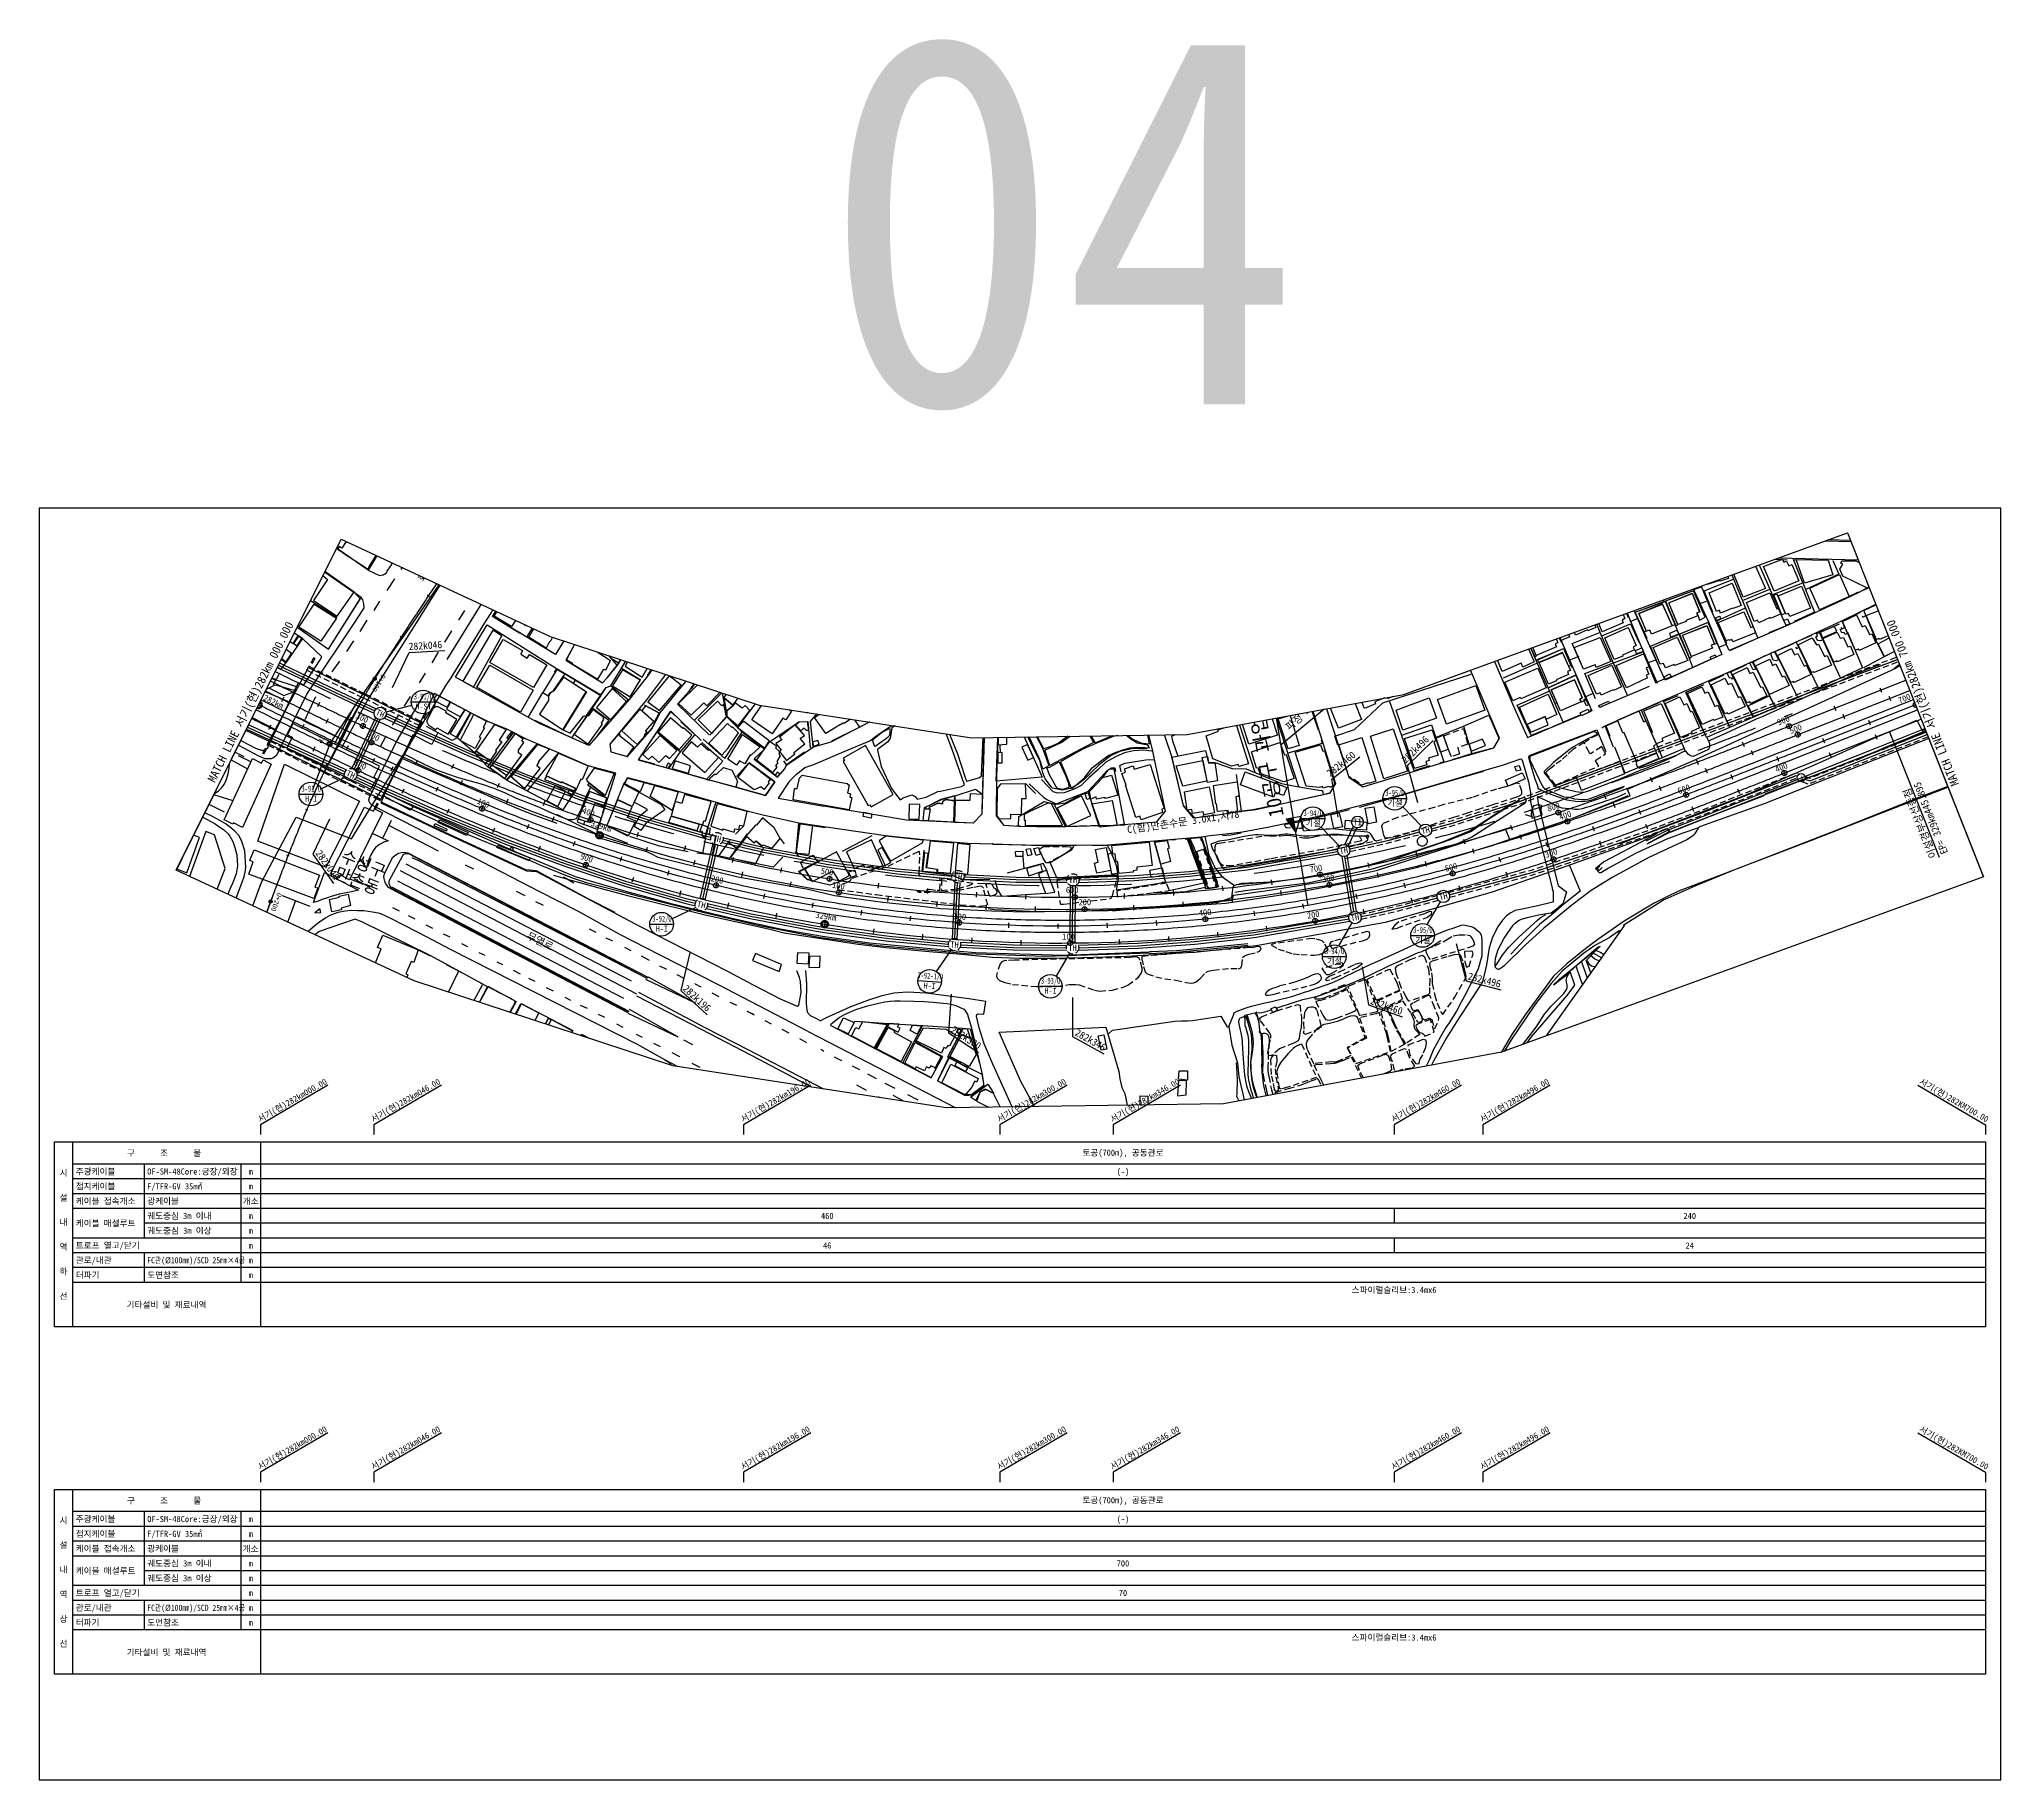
# Model space of a CAD drawing. Header units: millimetres. Extents: x 4198 to 4994, y 1103 to 1809.
import ezdxf
from ezdxf.enums import TextEntityAlignment as Align
from ezdxf.xclip import XClip

# ---------------------------------------------------------------- set-up
doc = ezdxf.new("R2010")
doc.units = ezdxf.units.MM
doc.header["$LTSCALE"] = 10
doc.header["$MEASUREMENT"] = 0
doc.header["$XCLIPFRAME"] = 2
for name, pattern in [('A-CENTR01', [2, 1.25, -0.25, 0.25, -0.25]), ('DASHED', [0.75, 0.5, -0.25]), ('HIDDEN', [0.375, 0.25, -0.125])]:
    doc.linetypes.add(name, pattern=pattern)
for name, color, linetype in [('TD-MANH', 4, 'Continuous'), ('TN-CABL', 4, 'Continuous'), ('TN-CABL-MISC', 3, 'Continuous'), ('TN-MACL', 6, 'A-CENTR01'), ('TN-MACT', 6, 'Continuous'), ('TN-MANH', 4, 'Continuous'), ('TT-TABL-LIN1', 4, 'Continuous'), ('TT-TABL-LIN2', 1, 'Continuous'), ('TT-TABL-TEX1', 6, 'Continuous'), ('TT-TABL-TEX2', 3, 'Continuous'), ('TZ-BASE', 253, 'Continuous'), ('TZ-CABL', 4, 'Continuous'), ('TZ-LEAL', 1, 'Continuous'), ('TZ-LEAT', 3, 'Continuous')]:
    doc.layers.add(name, color=color, linetype=linetype)
doc.layers.add('TX-PAPR', color=2, linetype='Continuous', plot=False)
doc.styles.get("Standard").update_dxf_attribs({"font": 'GulimChe.ttf'})
doc.styles.add('SYMBTEXT', font='GulimChe.ttf')
doc.linetypes.add('TRACKS', pattern='A,3.81,[130,ltypeshp.shx,S=6.35,R=0,X=0,Y=0],3.81', length=7.62)
doc.linetypes.add('ZIGZAG', pattern='A,0.0001,-0.2,[131,ltypeshp.shx,S=0.2,R=0,X=-0.2,Y=0],-0.4,[131,ltypeshp.shx,S=0.2,R=180,X=0.2,Y=0],-0.2', length=0.8001)

msp = doc.modelspace()

# ---------------------------------------------------------------- texts
at = {"layer": 'TN-MACT'}
for s, rotation, p in [('MATCH LINE 서기(현)282km 000.000', 63.54972, (4283.61, 1540.44)), ('MATCH LINE 서기(현)282km 700.000', 111.55035, (4962.2, 1539.97))]:
    msp.add_text(s, height=3.5, rotation=rotation, dxfattribs=at).set_placement(p, align=Align.MIDDLE_CENTER)
at = {"layer": 'TT-TABL-TEX2'}
for s, p in [('토공(700m), 공동관로', (4637.68, 1357.37)), ('스파이럴슬리브:3.4mx6', (4747.68, 1301.87)), ('토공(700m), 공동관로', (4637.68, 1216.35)), ('스파이럴슬리브:3.4mx6', (4747.68, 1160.85))]:
    msp.add_text(s, height=2.5, dxfattribs=at).set_placement(p, align=Align.MIDDLE)
for s, p in [('(-)', (4637.68, 1349.87)), ('460', (4517.68, 1331.87)), ('240', (4867.68, 1331.87)), ('46', (4517.68, 1319.87)), ('24', (4867.68, 1319.87)), ('(-)', (4637.68, 1208.85)), ('700', (4637.68, 1190.85)), ('70', (4637.68, 1178.85))]:
    msp.add_text(s, height=2.5, dxfattribs=at).set_placement(p, align=Align.MIDDLE_CENTER)
at = {"layer": 'TX-PAPR'}
msp.add_text('04', height=150, dxfattribs=at).set_placement((4612.68, 1736.18), align=Align.MIDDLE_CENTER)
at = {"layer": 'TZ-LEAT'}
for s, rotation, p in [('서기(현)282km000.00', 30, (4301.18, 1377.66)), ('서기(현)282km046.00', 30, (4347.18, 1377.66)), ('서기(현)282km196.00', 30, (4497.18, 1377.66)), ('서기(현)282km300.00', 30, (4601.18, 1377.66)), ('서기(현)282km346.00', 30, (4647.18, 1377.66)), ('서기(현)282km460.00', 30, (4761.18, 1377.66)), ('서기(현)282km496.00', 30, (4797.18, 1377.66)), ('서기(현)282KM700.00', 330, (4974.29, 1377.7)), ('서기(현)282km000.00', 30, (4301.18, 1236.64)), ('서기(현)282km046.00', 30, (4347.18, 1236.64)), ('서기(현)282km196.00', 30, (4497.18, 1236.64)), ('서기(현)282km300.00', 30, (4601.18, 1236.64)), ('서기(현)282km346.00', 30, (4647.18, 1236.64)), ('서기(현)282km460.00', 30, (4761.18, 1236.64)), ('서기(현)282km496.00', 30, (4797.18, 1236.64)), ('서기(현)282KM700.00', 330, (4974.29, 1236.67))]:
    msp.add_text(s, height=2.5, rotation=rotation, dxfattribs=at).set_placement(p, align=Align.CENTER)

# ---------------------------------------------------------------- blocks, each defined once
blk = doc.blocks.new('TTTW101-2')
blk.add_line((-6, 0), (6, 0))
blk.add_circle((0, 0), 6)
at = {"style": 'SYMBTEXT'}
for tag, p in [('TTTW_TITLE_1', (0.17, 2.77)), ('TTTW_TITLE_2', (0.17, -2.31))]:
    blk.add_attdef(tag, text='', height=3, dxfattribs=at).set_placement(p, align=Align.MIDDLE_CENTER)
blk = doc.blocks.new('jd-fjfj56fjfj')
at = {"layer": 'TZ-BASE', "flags": 128}
for points in [[(87.74, 74.14), (94.51, 88.31), (108.99, 89.24)], [(85.2, 64.3), (95.53, 67.06)], [(503.8, 27.38), (499.67, 42.53), (510.01, 52.7)], [(471.52, 21.5), (468.95, 36.99), (480.28, 46.05)], [(68.53, 37.75), (58.93, 33.04)], [(505.18, 18.02), (497.74, 25.71)], [(62.18, 20.69), (55.41, 6.53), (63.77, -5.33)], [(472.01, 9.82), (464.57, 17.51)], [(210.85, -15.06), (201.24, -19.77)], [(512.91, -12.75), (507.54, -22.01)], [(477.06, -21.34), (471.69, -30.6)], [(519.44, -29.76), (523.5, -44.92), (537.56, -48.49)], [(208.39, -33.54), (204.73, -48.81), (215.39, -58.66)], [(314.4, -32.23), (308.41, -41.09)], [(362.45, -33.66), (357.08, -42.92)], [(481.22, -39.19), (483.84, -54.67), (497.5, -59.54)], [(314.45, -50.31), (313.36, -65.98), (325.5, -73.92)], [(363.74, -51.7), (363.74, -67.4), (376.4, -74.49)]]:
    blk.add_lwpolyline(points, dxfattribs=at)
at = {"layer": 'TZ-BASE'}
ref = blk.add_blockref('TTTW101-2', (100.17, 68.3), dxfattribs=dict(at, xscale=0.7999999999651517, yscale=0.7999999999651517, zscale=0.7999999999651517, rotation=359.999999997014))
ref.add_attrib('TTTW_TITLE_1', '3-91/D', dxfattribs={"layer": '0', "height": 2.4, "style": 'SYMBTEXT', "width": 0.7}).set_placement((100.31, 70.52), align=Align.MIDDLE_CENTER)
ref.add_attrib('TTTW_TITLE_2', 'H-ST', dxfattribs={"layer": '0', "height": 2.4, "style": 'SYMBTEXT'}).set_placement((100.31, 66.45), align=Align.MIDDLE_CENTER)
ref = blk.add_blockref('TTTW101-2', (54.62, 30.92), dxfattribs=dict(at, xscale=0.7999999999651517, yscale=0.7999999999651517, zscale=0.7999999999651517, rotation=359.999999997014))
ref.add_attrib('TTTW_TITLE_1', '3-91/U', dxfattribs={"layer": '0', "height": 2.4, "style": 'SYMBTEXT', "width": 0.7}).set_placement((54.75, 33.14), align=Align.MIDDLE_CENTER)
ref.add_attrib('TTTW_TITLE_2', 'H-I', dxfattribs={"layer": '0', "height": 2.4, "style": 'SYMBTEXT'}).set_placement((54.75, 29.07), align=Align.MIDDLE_CENTER)
ref = blk.add_blockref('TTTW101-2', (494.4, 29.16), dxfattribs=dict(at, xscale=0.7999999999651517, yscale=0.7999999999651517, zscale=0.7999999999651517, rotation=359.999999997014))
ref.add_attrib('TTTW_TITLE_1', '3-95/D', dxfattribs={"layer": '0', "height": 2.4, "style": 'SYMBTEXT', "width": 0.7}).set_placement((494.53, 31.37), align=Align.MIDDLE_CENTER)
ref.add_attrib('TTTW_TITLE_2', '기설', dxfattribs={"layer": '0', "height": 2.4, "style": 'SYMBTEXT'}).set_placement((494.53, 27.31), align=Align.MIDDLE_CENTER)
ref = blk.add_blockref('TTTW101-2', (461.23, 20.96), dxfattribs=dict(at, xscale=0.7999999999651517, yscale=0.7999999999651517, zscale=0.7999999999651517, rotation=359.999999997014))
ref.add_attrib('TTTW_TITLE_1', '3-94/D', dxfattribs={"layer": '0', "height": 2.4, "style": 'SYMBTEXT', "width": 0.7}).set_placement((461.37, 23.18), align=Align.MIDDLE_CENTER)
ref.add_attrib('TTTW_TITLE_2', '기설', dxfattribs={"layer": '0', "height": 2.4, "style": 'SYMBTEXT'}).set_placement((461.37, 19.12), align=Align.MIDDLE_CENTER)
ref = blk.add_blockref('TTTW101-2', (196.93, -21.88), dxfattribs=dict(at, xscale=0.7999999999651517, yscale=0.7999999999651517, zscale=0.7999999999651517, rotation=359.999999997014))
ref.add_attrib('TTTW_TITLE_1', '3-92/U', dxfattribs={"layer": '0', "height": 2.4, "style": 'SYMBTEXT', "width": 0.7}).set_placement((197.07, -19.67), align=Align.MIDDLE_CENTER)
ref.add_attrib('TTTW_TITLE_2', 'H-I', dxfattribs={"layer": '0', "height": 2.4, "style": 'SYMBTEXT'}).set_placement((197.07, -23.73), align=Align.MIDDLE_CENTER)
ref = blk.add_blockref('TTTW101-2', (505.75, -26.46), dxfattribs=dict(at, xscale=0.7999999999651517, yscale=0.7999999999651517, zscale=0.7999999999651517, rotation=359.999999997014))
ref.add_attrib('TTTW_TITLE_1', '3-95/U', dxfattribs={"layer": '0', "height": 2.4, "style": 'SYMBTEXT', "width": 0.7}).set_placement((505.88, -24.24), align=Align.MIDDLE_CENTER)
ref.add_attrib('TTTW_TITLE_2', '기설', dxfattribs={"layer": '0', "height": 2.4, "style": 'SYMBTEXT'}).set_placement((505.88, -28.31), align=Align.MIDDLE_CENTER)
ref = blk.add_blockref('TTTW101-2', (469.9, -35.05), dxfattribs=dict(at, xscale=0.7999999999651517, yscale=0.7999999999651517, zscale=0.7999999999651517, rotation=359.999999997014))
ref.add_attrib('TTTW_TITLE_1', '3-94/U', dxfattribs={"layer": '0', "height": 2.4, "style": 'SYMBTEXT', "width": 0.7}).set_placement((470.03, -32.83), align=Align.MIDDLE_CENTER)
ref.add_attrib('TTTW_TITLE_2', '기설', dxfattribs={"layer": '0', "height": 2.4, "style": 'SYMBTEXT'}).set_placement((470.03, -36.9), align=Align.MIDDLE_CENTER)
ref = blk.add_blockref('TTTW101-2', (305.72, -45.07), dxfattribs=dict(at, xscale=0.7999999999642301, yscale=0.7999999999642301, zscale=0.7999999999642301, rotation=356.0285126819966))
ref.add_attrib('TTTW_TITLE_1', '3-92-1/U', dxfattribs={"layer": '0', "height": 2.4, "rotation": 356.02851, "style": 'SYMBTEXT', "width": 0.7}).set_placement((306.01, -42.86), align=Align.MIDDLE_CENTER)
ref.add_attrib('TTTW_TITLE_2', 'H-I', dxfattribs={"layer": '0', "height": 2.4, "rotation": 356.02851, "style": 'SYMBTEXT'}).set_placement((305.72, -46.92), align=Align.MIDDLE_CENTER)
ref = blk.add_blockref('TTTW101-2', (354.67, -47.07), dxfattribs=dict(at, xscale=0.7999999999651517, yscale=0.7999999999651517, zscale=0.7999999999651517, rotation=359.999999997014))
ref.add_attrib('TTTW_TITLE_1', '3-93/U', dxfattribs={"layer": '0', "height": 2.4, "style": 'SYMBTEXT', "width": 0.7}).set_placement((354.81, -44.85), align=Align.MIDDLE_CENTER)
ref.add_attrib('TTTW_TITLE_2', 'H-I', dxfattribs={"layer": '0', "height": 2.4, "style": 'SYMBTEXT'}).set_placement((354.81, -48.92), align=Align.MIDDLE_CENTER)
for s, rotation, p in [('282k046', 3.68117, (94.42, 89.3)), ('282k460', 38.66455, (468.3, 37.75)), ('282k496', 44.50825, (498.95, 43.22)), ('282k046', 305.1994, (56.32, 6.85)), ('282k196', 317.26934, (205.29, -48.4)), ('282k496', 345.76417, (523.91, -44.3)), ('282k460', 340.36591, (484.25, -54.19)), ('282k300', 326.7898, (314.01, -65.44)), ('282k346', 330.76129, (364.35, -66.82))]:
    blk.add_text(s, height=3, rotation=rotation, dxfattribs=at).set_placement(p)
blk = doc.blocks.new('1-IP')
at = {"color": 0}
for radius in [1, 0.7]:
    blk.add_circle((0, 0), radius, dxfattribs=at)
blk = doc.blocks.new('JD-DHDHGDGH')
at = {"layer": 'TZ-BASE'}
blk.add_hatch(color=256, dxfattribs=at).paths.add_polyline_path([(419.93, -45.88), (416.97, -46.38), (420.94, -51.8)])
for p, q in [((102.72, 93.68), (101.71, 94.35)), ((91.52, 77.11), (90.69, 77.66)), ((80.41, 60.48), (79.58, 61.03)), ((495.22, 50.21), (414.91, -16.3)), ((69.3, 43.85), (68.47, 44.4)), ((58.25, 27.19), (57.41, 27.73)), ((425.96, -81.41), (408.81, 19.61)), ((6.76, 9.78), (5.87, 7.98)), ((6.76, 9.78), (5.87, 7.98)), ((47.64, 10.25), (46.6, 10.88)), ((0.45, 0.9), (-0.45, -0.9)), ((0.45, 0.9), (-0.45, -0.9)), ((0.45, 0.9), (-0.45, -0.9)), ((10.21, 3.04), (9.33, 1.24)), ((24.7, 0.95), (23.82, -0.85)), ((24.7, 0.95), (23.82, -0.85)), ((43.09, 3.84), (26.65, -27.05)), ((43.1, 3.83), (26.66, -27.06)), ((28.83, -15.82), (39.94, 0.81)), ((657.88, 6.92), (658.61, 5.06)), ((657.88, 6.92), (658.61, 5.06)), ((661.47, 3.51), (662.21, 1.65)), ((672.7, -0.93), (671.96, 0.93)), ((28.17, -5.76), (27.29, -7.56)), ((37.53, -6.98), (36.66, -6.5)), ((42.71, -7.7), (41.86, -9.51)), ((42.71, -7.7), (41.86, -9.51)), ((620.67, -7.77), (621.41, -9.63)), ((620.67, -7.77), (621.41, -9.63)), ((639.28, -0.42), (640.01, -2.28)), ((639.28, -0.42), (640.01, -2.28)), ((642.87, -3.84), (643.61, -5.7)), ((654.1, -8.28), (653.36, -6.42)), ((4.9, -8.3), (4.01, -10.1)), ((18.37, -7.97), (17.49, -9.76)), ((18.37, -7.97), (17.49, -9.76)), ((18.37, -7.97), (17.49, -9.76)), ((28.83, -15.82), (21.81, -34.54)), ((46.2, -14.37), (45.35, -16.18)), ((602.07, -15.1), (602.8, -16.96)), ((602.07, -15.1), (602.8, -16.96)), ((624.27, -11.19), (625.01, -13.05)), ((635.5, -15.62), (634.76, -13.76)), ((655.98, -12.1), (656.72, -13.96)), ((22.84, -17.13), (21.96, -18.93)), ((36.36, -16.68), (35.49, -18.49)), ((60.84, -16.12), (60.01, -17.94)), ((60.84, -16.12), (60.01, -17.94)), ((64.35, -22.73), (63.53, -24.55)), ((583.43, -22.34), (584.15, -24.21)), ((583.43, -22.34), (584.15, -24.21)), ((605.67, -18.52), (606.4, -20.38)), ((616.89, -22.97), (616.16, -21.11)), ((637.38, -19.45), (638.12, -21.31)), ((28.34, -24.71), (27.45, -24.27)), ((40.85, -25.8), (39.99, -27.61)), ((54.44, -25.19), (53.61, -27)), ((54.44, -25.19), (53.61, -27)), ((54.44, -25.19), (53.61, -27)), ((79.11, -24.22), (78.31, -26.05)), ((79.11, -24.22), (78.31, -26.05)), ((82.65, -30.75), (81.87, -32.59)), ((564.74, -29.43), (565.44, -31.3)), ((564.74, -29.43), (565.44, -31.3)), ((587.04, -25.79), (587.76, -27.66)), ((598.28, -30.29), (597.55, -28.43)), ((618.78, -26.79), (619.51, -28.65)), ((58.97, -34.23), (58.14, -36.05)), ((72.66, -33.39), (71.86, -35.23)), ((72.66, -33.39), (71.86, -35.23)), ((72.66, -33.39), (71.86, -35.23)), ((97.54, -31.91), (96.79, -33.77)), ((97.54, -31.91), (96.79, -33.77)), ((101.12, -38.36), (100.38, -40.22)), ((116.16, -39.14), (115.46, -41.01)), ((116.16, -39.14), (115.46, -41.01)), ((545.97, -36.27), (546.64, -38.16)), ((545.97, -36.27), (546.64, -38.16)), ((568.36, -32.92), (569.07, -34.79)), ((579.62, -37.51), (578.91, -35.65)), ((600.17, -34.12), (600.9, -35.98)), ((20, -42.86), (19.08, -42.46)), ((77.23, -42.35), (76.43, -44.19)), ((91.04, -41.23), (90.28, -43.08)), ((91.04, -41.23), (90.28, -43.08)), ((91.04, -41.23), (90.28, -43.08)), ((119.78, -45.48), (119.1, -47.36)), ((134.98, -45.81), (134.34, -47.71)), ((134.98, -45.81), (134.34, -47.71)), ((527.08, -42.8), (527.71, -44.69)), ((527.08, -42.8), (527.71, -44.69)), ((530.75, -46.41), (531.39, -48.31)), ((549.61, -39.82), (550.28, -41.7)), ((560.89, -44.56), (560.2, -42.68)), ((581.54, -41.36), (582.25, -43.23)), ((95.65, -50.08), (94.9, -51.93)), ((109.6, -48.62), (108.88, -50.49)), ((109.6, -48.62), (108.88, -50.49)), ((109.6, -48.62), (108.88, -50.49)), ((128.35, -55.48), (127.69, -57.37)), ((128.35, -55.48), (127.69, -57.37)), ((128.35, -55.48), (127.69, -57.37)), ((138.64, -52.03), (138.02, -53.93)), ((154, -51.87), (153.43, -53.78)), ((154, -51.87), (153.43, -53.78)), ((488.91, -54.57), (489.45, -56.49)), ((488.91, -54.57), (489.45, -56.49)), ((508.07, -48.92), (508.66, -50.83)), ((508.07, -48.92), (508.66, -50.83)), ((511.76, -52.63), (512.36, -54.53)), ((542.06, -51.35), (541.4, -49.47)), ((544.06, -55.26), (544.73, -57.14)), ((562.84, -48.43), (563.54, -50.31)), ((12.42, -61.35), (11.49, -60.98)), ((114.26, -57.33), (113.56, -59.2)), ((147.31, -61.74), (146.71, -63.64)), ((147.31, -61.74), (146.71, -63.64)), ((147.31, -61.74), (146.71, -63.64)), ((157.71, -57.95), (157.15, -59.87)), ((173.22, -57.28), (172.71, -59.21)), ((173.22, -57.28), (172.71, -59.21)), ((176.96, -63.23), (176.47, -65.17)), ((192.61, -62.05), (192.16, -64)), ((192.61, -62.05), (192.16, -64)), ((380.18, -59.73), (383.78, -58.52)), ((380.18, -59.73), (385.2, -74.6)), ((383.78, -58.52), (389, -73.97)), ((469.6, -59.66), (470.08, -61.6)), ((469.6, -59.66), (470.08, -61.6)), ((473.35, -63.59), (473.85, -65.53)), ((492.63, -58.38), (493.18, -60.3)), ((504.02, -63.85), (503.44, -61.94)), ((523.11, -57.81), (522.49, -55.91)), ((525.17, -61.76), (525.8, -63.66)), ((133.06, -64.04), (132.42, -65.93)), ((152.08, -70.13), (151.5, -72.04)), ((166.47, -67.36), (165.94, -69.29)), ((166.47, -67.36), (165.94, -69.29)), ((166.47, -67.36), (165.94, -69.29)), ((196.38, -67.87), (195.95, -69.83)), ((212.14, -66.18), (211.76, -68.14)), ((212.14, -66.18), (211.76, -68.14)), ((231.8, -69.65), (231.49, -71.62)), ((231.8, -69.65), (231.49, -71.62)), ((410.82, -71.08), (411.11, -73.06)), ((410.82, -71.08), (411.11, -73.06)), ((430.54, -67.93), (430.89, -69.9)), ((430.54, -67.93), (430.89, -69.9)), ((450.14, -64.12), (450.55, -66.08)), ((450.14, -64.12), (450.55, -66.08)), ((453.92, -68.18), (454.35, -70.13)), ((484.78, -69.4), (484.25, -67.47)), ((506.14, -67.86), (506.73, -69.77)), ((171.29, -75.58), (170.77, -77.51)), ((185.8, -72.34), (185.33, -74.28)), ((185.8, -72.34), (185.33, -74.28)), ((185.8, -72.34), (185.33, -74.28)), ((205.29, -76.67), (204.89, -78.63)), ((205.29, -76.67), (204.89, -78.63)), ((205.29, -76.67), (204.89, -78.63)), ((215.95, -71.86), (215.58, -73.83)), ((235.63, -75.2), (235.33, -77.18)), ((251.57, -72.46), (251.32, -74.44)), ((251.57, -72.46), (251.32, -74.44)), ((255.42, -77.88), (255.18, -79.86)), ((271.42, -74.61), (271.24, -76.6)), ((271.42, -74.61), (271.24, -76.6)), ((291.33, -76.1), (291.21, -78.1)), ((291.33, -76.1), (291.21, -78.1)), ((311.28, -76.93), (311.23, -78.93)), ((311.28, -76.93), (311.23, -78.93)), ((331.24, -77.09), (331.26, -79.09)), ((331.24, -77.09), (331.26, -79.09)), ((351.2, -76.58), (351.29, -78.58)), ((351.2, -76.58), (351.29, -78.58)), ((371.13, -75.41), (371.28, -77.41)), ((371.13, -75.41), (371.28, -77.41)), ((385.2, -74.6), (389, -73.97)), ((391.02, -73.58), (391.23, -75.57)), ((391.02, -73.58), (391.23, -75.57)), ((394.87, -78.04), (395.1, -80.03)), ((414.66, -75.41), (414.95, -77.39)), ((434.35, -72.12), (434.71, -74.09)), ((445.82, -78.71), (445.42, -76.75)), ((465.38, -74.38), (464.91, -72.43)), ((467.66, -78.53), (468.14, -80.48)), ((486.98, -73.48), (487.51, -75.41)), ((5.4, -80.07), (4.26, -79.64)), ((190.66, -80.39), (190.21, -82.34)), ((210.19, -84.55), (209.81, -86.51)), ((224.91, -80.36), (224.58, -82.33)), ((224.91, -80.36), (224.58, -82.33)), ((224.91, -80.36), (224.58, -82.33)), ((244.65, -83.38), (244.38, -85.36)), ((244.65, -83.38), (244.38, -85.36)), ((244.65, -83.38), (244.38, -85.36)), ((264.47, -85.75), (264.27, -87.74)), ((264.47, -85.75), (264.27, -87.74)), ((264.47, -85.75), (264.27, -87.74)), ((275.28, -79.89), (275.11, -81.89)), ((284.37, -87.45), (284.23, -89.45)), ((284.37, -87.45), (284.23, -89.45)), ((284.37, -87.45), (284.23, -89.45)), ((295.2, -81.25), (295.1, -83.25)), ((315.15, -81.94), (315.12, -83.94)), ((335.12, -81.96), (335.15, -83.96)), ((355.08, -81.32), (355.17, -83.32)), ((375, -80.01), (375.16, -82.01)), ((384.07, -86), (384.27, -87.99)), ((384.07, -86), (384.27, -87.99)), ((384.07, -86), (384.27, -87.99)), ((403.91, -83.72), (404.17, -85.71)), ((403.91, -83.72), (404.17, -85.71)), ((403.91, -83.72), (404.17, -85.71)), ((423.66, -80.78), (423.98, -82.75)), ((423.66, -80.78), (423.98, -82.75)), ((423.66, -80.78), (423.98, -82.75)), ((428.58, -86.73), (428.93, -88.7)), ((448.19, -82.96), (448.6, -84.91)), ((229.85, -88.06), (229.53, -90.03)), ((249.61, -90.91), (249.35, -92.9)), ((269.45, -93.1), (269.27, -95.09)), ((289.36, -94.63), (289.24, -96.63)), ((304.31, -88.49), (304.23, -90.49)), ((304.31, -88.49), (304.23, -90.49)), ((304.31, -88.49), (304.23, -90.49)), ((309.31, -95.49), (309.25, -97.49)), ((324.27, -88.87), (324.26, -90.87)), ((324.27, -88.87), (324.26, -90.87)), ((324.27, -88.87), (324.26, -90.87)), ((344.23, -88.58), (344.29, -90.58)), ((344.23, -88.58), (344.29, -90.58)), ((344.23, -88.58), (344.29, -90.58)), ((349.23, -95.23), (349.31, -97.23)), ((364.17, -87.62), (364.3, -89.62)), ((364.17, -87.62), (364.3, -89.62)), ((364.17, -87.62), (364.3, -89.62)), ((369.16, -94.1), (369.31, -96.09)), ((389.05, -92.3), (389.26, -94.29)), ((408.86, -89.84), (409.14, -91.82)), ((-1.72, -98.76), (-2.66, -98.41)), ((329.27, -95.69), (329.28, -97.69)), ((-8.74, -117.49), (-9.67, -117.13)), ((-15.76, -136.21), (-16.69, -135.86))]:
    blk.add_line(p, q, dxfattribs=at)
at = {"layer": 'TZ-BASE', "linetype": 'HIDDEN'}
for p, q in [((22.3, 19.03), (20.23, 15.15)), ((22.75, 18.81), (20.91, 15.37)), ((22.75, 18.81), (22.3, 19.03)), ((19.62, 13.99), (20.23, 15.14)), ((42.5, 2.73), (43.34, 4.31)), ((42.51, 2.72), (43.35, 4.31)), ((65.39, -8.55), (42.51, 2.72)), ((66, -7.4), (43.12, 3.87)), ((65.78, -6.74), (43.35, 4.31)), ((65.39, -8.55), (66, -7.4)), ((67.62, -3.3), (65.55, -7.18)), ((68.07, -3.52), (66, -7.4)), ((68.07, -3.52), (67.62, -3.3)), ((1.68, -19.71), (3.75, -15.82)), ((4.36, -14.67), (3.75, -15.82)), ((2.13, -19.93), (4.19, -16.05)), ((27.24, -25.95), (26.39, -27.54)), ((27.25, -25.95), (26.4, -27.54)), ((47, -42.04), (49.07, -38.16)), ((47.45, -42.26), (49.52, -38.37)), ((50.13, -37.22), (49.52, -38.37)), ((380.56, -59.6), (385.6, -74.53)), ((383.4, -58.64), (388.6, -74.03))]:
    blk.add_line(p, q, dxfattribs=at)
at = {"layer": 'TZ-BASE', "flags": 128}
for points in [[(102.22, 94.02), (68.99, 44.28), (68.43, 43.45), (67.87, 42.62), (67.32, 41.79), (66.76, 40.95), (66.21, 40.12), (65.65, 39.29), (65.1, 38.46), (64.54, 37.63), (63.99, 36.79), (63.44, 35.96), (62.88, 35.13), (62.33, 34.29), (61.78, 33.46), (61.23, 32.63), (60.68, 31.79), (60.13, 30.96), (59.58, 30.12), (59.03, 29.29), (58.48, 28.45), (57.93, 27.61), (57.38, 26.78), (56.84, 25.94), (56.29, 25.1), (55.75, 24.26), (55.21, 23.42), (54.67, 22.58), (54.12, 21.74), (53.59, 20.9), (53.05, 20.05), (52.51, 19.21), (51.97, 18.37), (51.44, 17.52), (50.91, 16.67), (50.38, 15.83), (49.85, 14.98), (49.32, 14.13), (48.79, 13.28), (48.26, 12.43), (47.74, 11.58), (47.22, 10.72), (46.7, 9.87), (46.18, 9.02), (45.66, 8.16), (45.15, 7.3), (44.64, 6.44), (44.12, 5.58), (44.06, 5.48, 0.030504), (20.43, -40.62), (20.38, -40.73), (19.98, -41.64), (19.58, -42.56), (19.18, -43.48), (18.79, -44.4), (18.4, -45.32), (18.01, -46.24), (17.62, -47.16), (17.24, -48.08), (16.85, -49.01), (16.47, -49.93), (16.09, -50.85), (15.71, -51.78), (15.33, -52.71), (14.96, -53.63), (14.58, -54.56), (14.21, -55.49), (13.84, -56.42), (13.47, -57.35), (13.1, -58.27), (12.73, -59.2), (12.36, -60.13), (12, -61.07), (11.63, -62), (11.27, -62.93), (10.91, -63.86), (10.55, -64.79), (10.19, -65.73), (9.83, -66.66), (9.47, -67.59), (9.11, -68.53), (8.76, -69.46), (8.4, -70.4), (8.05, -71.33), (7.69, -72.27), (7.34, -73.2), (6.98, -74.14), (6.63, -75.07), (6.28, -76.01), (5.92, -76.94), (5.57, -77.88), (5.22, -78.82), (4.87, -79.75), (4.52, -80.69), (4.17, -81.62), (3.82, -82.56), (3.47, -83.5), (-16.15, -135.83)], [(424.04, -70.06, 0.019891), (470.77, -60.4), (471.04, -60.33), (472.01, -60.09), (472.98, -59.84), (473.95, -59.6), (474.92, -59.35), (475.89, -59.1), (476.86, -58.85), (477.83, -58.6), (478.79, -58.35), (479.76, -58.09), (480.73, -57.84), (481.69, -57.58), (482.66, -57.32), (483.63, -57.06), (484.59, -56.8), (485.56, -56.53), (486.52, -56.27), (487.48, -56), (488.45, -55.74), (489.41, -55.47), (490.37, -55.2), (491.34, -54.92), (492.3, -54.65), (493.26, -54.38), (494.22, -54.1), (495.18, -53.82), (496.14, -53.54), (497.1, -53.27), (498.06, -52.98), (499.02, -52.7), (499.98, -52.42), (500.94, -52.13), (501.9, -51.85), (502.85, -51.56), (503.81, -51.27), (504.77, -50.98), (505.72, -50.69), (506.68, -50.4), (507.64, -50.1), (508.59, -49.81), (509.55, -49.51), (510.5, -49.21), (511.46, -48.91), (512.41, -48.61), (513.36, -48.31), (514.32, -48.01), (515.27, -47.71), (516.22, -47.4), (517.17, -47.1), (518.13, -46.79), (519.08, -46.48), (520.03, -46.18), (520.98, -45.87), (521.93, -45.56), (522.88, -45.24), (523.83, -44.93), (524.78, -44.62), (525.73, -44.3), (526.68, -43.99), (527.63, -43.67), (528.57, -43.35), (529.52, -43.03), (530.47, -42.71), (531.42, -42.39), (532.36, -42.07), (533.31, -41.75), (534.26, -41.42), (535.2, -41.1), (536.15, -40.77), (537.09, -40.45), (538.04, -40.12), (538.98, -39.79), (539.93, -39.46), (540.87, -39.13), (541.81, -38.8), (542.76, -38.47), (543.7, -38.14), (544.64, -37.8), (545.59, -37.47), (546.53, -37.13), (547.47, -36.8), (548.41, -36.46), (549.35, -36.12), (550.29, -35.79), (551.23, -35.45), (552.18, -35.11), (553.12, -34.77), (554.06, -34.43), (555, -34.08), (555.94, -33.74), (556.87, -33.4), (557.81, -33.06), (558.75, -32.71), (559.69, -32.37), (560.63, -32.02), (561.57, -31.67), (562.5, -31.33), (563.44, -30.98), (564.38, -30.63), (565.32, -30.28), (566.25, -29.93), (567.19, -29.58), (568.13, -29.23), (569.06, -28.88), (570, -28.53), (570.94, -28.18), (571.87, -27.82), (572.81, -27.47), (573.74, -27.12), (574.68, -26.76), (575.61, -26.41), (576.55, -26.05), (577.48, -25.69), (578.42, -25.34), (579.35, -24.98), (580.28, -24.62), (581.22, -24.27), (582.15, -23.91), (583.08, -23.55), (584.02, -23.19), (584.95, -22.83), (585.88, -22.47), (586.82, -22.11), (587.75, -21.75), (588.68, -21.39), (589.61, -21.03), (590.55, -20.67), (591.48, -20.31), (592.41, -19.94), (593.34, -19.58), (594.28, -19.22), (595.21, -18.86), (596.14, -18.49), (597.07, -18.13), (598, -17.76), (598.93, -17.4), (599.86, -17.04), (600.8, -16.67), (601.73, -16.31), (602.66, -15.94), (603.59, -15.58), (604.52, -15.21), (605.45, -14.84), (606.38, -14.48), (607.31, -14.11), (608.24, -13.75), (609.17, -13.38), (610.1, -13.01), (611.03, -12.65), (611.96, -12.28), (612.89, -11.91), (613.82, -11.55), (614.75, -11.18), (615.68, -10.81), (616.61, -10.45), (617.54, -10.08), (618.48, -9.71), (619.41, -9.34), (620.34, -8.98), (621.27, -8.61), (622.2, -8.24), (668.38, 10)], [(672.33, 0), (621.68, -20), (620.75, -20.37), (619.82, -20.74), (618.89, -21.1), (617.96, -21.47), (617.03, -21.84), (616.1, -22.21), (615.17, -22.57), (614.24, -22.94), (613.31, -23.31), (612.38, -23.67), (611.45, -24.04), (610.52, -24.41), (609.59, -24.77), (608.66, -25.14), (607.73, -25.51), (606.8, -25.87), (605.87, -26.24), (604.94, -26.6), (604.01, -26.97), (603.08, -27.34), (602.15, -27.7), (601.21, -28.07), (600.28, -28.43), (599.35, -28.8), (598.42, -29.16), (597.49, -29.52), (596.56, -29.89), (595.63, -30.25), (594.69, -30.62), (593.76, -30.98), (592.83, -31.34), (591.9, -31.7), (590.97, -32.07), (590.03, -32.43), (589.1, -32.79), (588.17, -33.15), (587.24, -33.51), (586.3, -33.87), (585.37, -34.23), (584.44, -34.59), (583.51, -34.95), (582.57, -35.31), (581.64, -35.67), (580.7, -36.03), (579.77, -36.38), (578.84, -36.74), (577.9, -37.1), (576.97, -37.46), (576.03, -37.81), (575.1, -38.17), (574.16, -38.52), (573.23, -38.88), (572.29, -39.23), (571.36, -39.58), (570.42, -39.94), (569.49, -40.29), (568.55, -40.64), (567.61, -40.99), (566.68, -41.34), (565.74, -41.69), (564.8, -42.04), (563.87, -42.39), (562.93, -42.74), (561.99, -43.09), (561.05, -43.43), (560.12, -43.78), (559.18, -44.13), (558.24, -44.47), (557.3, -44.82), (556.36, -45.16), (555.42, -45.5), (554.48, -45.85), (553.54, -46.19), (552.6, -46.53), (551.66, -46.87), (550.72, -47.21), (549.78, -47.55), (548.84, -47.88), (547.9, -48.22), (546.96, -48.56), (546.02, -48.89), (545.07, -49.23), (544.13, -49.56), (543.19, -49.9), (542.24, -50.23), (541.3, -50.56), (540.36, -50.89), (539.41, -51.22), (538.47, -51.55), (537.52, -51.88), (536.58, -52.21), (535.63, -52.53), (534.69, -52.86), (533.74, -53.18), (532.8, -53.51), (531.85, -53.83), (530.9, -54.15), (529.96, -54.47), (529.01, -54.79), (528.06, -55.11), (527.11, -55.43), (526.17, -55.75), (525.22, -56.06), (524.27, -56.38), (523.32, -56.69), (522.37, -57), (521.42, -57.32), (520.47, -57.63), (519.52, -57.94), (518.57, -58.24), (517.61, -58.55), (516.66, -58.86), (515.71, -59.16), (514.76, -59.47), (513.8, -59.77), (512.85, -60.07), (511.9, -60.37), (510.94, -60.67), (509.99, -60.97), (509.03, -61.27), (508.08, -61.57), (507.12, -61.86), (506.17, -62.16), (505.21, -62.45), (504.25, -62.74), (503.3, -63.03), (502.34, -63.32), (501.38, -63.61), (500.42, -63.89), (499.47, -64.18), (498.51, -64.46), (497.55, -64.74), (496.59, -65.03), (495.63, -65.31), (494.67, -65.58), (493.71, -65.86), (492.75, -66.14), (491.78, -66.41), (490.82, -66.68), (489.86, -66.96), (488.9, -67.23), (487.93, -67.5), (486.97, -67.76), (486.01, -68.03), (485.04, -68.3), (484.08, -68.56), (483.11, -68.82), (482.15, -69.08), (481.18, -69.34), (480.22, -69.6), (479.25, -69.85), (478.28, -70.11), (477.31, -70.36), (476.35, -70.61), (475.38, -70.86), (474.41, -71.11), (473.44, -71.36), (472.47, -71.6), (471.5, -71.85), (470.53, -72.09), (470.26, -72.16, -0.018861), (425.96, -81.41)]]:
    blk.add_lwpolyline(points, format="xyb", dxfattribs=at)
at = {"layer": 'TZ-BASE', "ltscale": 10, "flags": 128}
blk.add_lwpolyline([(-21.71, -133.24), (-7.86, -96.23), (1.2, -71.97), (15.27, -45.61), (37.64, -54.38), (51.53, -31.92), (56.44, -23.99), (59.27, -19.41), (64.35, -11.18), (69.69, -2.56), (73.36, 3.38), (75.83, 7.52), (78.06, 10.98), (91.84, 33.25), (93.94, 36.65), (106.15, 56.39), (114.44, 69.8), (123.56, 84.53), (124.22, 85.6)], dxfattribs=at)
at = {"layer": 'TZ-BASE'}
for points, elevation in [([(122.14, 77.67), (126.07, 83.59), (128.48, 83.62)], 45), ([(130.36, 73.23), (131.09, 76.66), (131.92, 78.32), (134.5, 80.83)], 44), ([(141.19, 66.42), (141.06, 71.12), (138.27, 75.45), (137.68, 77.85), (137.85, 79.27)], 43), ([(578.43, 56.52), (582.25, 57.93)], 38), ([(134.88, 51.87), (136.24, 54.99)], 46), ([(219.2, 48.45), (222.93, 49.82)], 41), ([(518.19, 47.93), (520.87, 47.62)], 38), ([(520.87, 47.62), (523.14, 48.63)], 38), ([(548.82, 51.37), (556.3, 53.96)], 38), ([(549.77, 49.2), (553.44, 50.52)], 39), ([(579.47, 53.01), (583.13, 54.62)], 39), ([(582.12, 46.64), (585.73, 47.91)], 41), ([(392.84, 40.1), (397.3, 39.91), (397.84, 39.72)], 36), ([(521.69, 41.8), (523.16, 42.33)], 39), ([(523.16, 42.33), (525.44, 43.16)], 39), ([(554.04, 39.7), (557.47, 41.1)], 41), ([(584.62, 40.99), (587.57, 41.98)], 42), ([(369.98, 26.82), (366.93, 33.03)], 36), ([(524.16, 34.98), (525.99, 35.81)], 40), ([(525.99, 35.81), (527.95, 36.7)], 40), ([(556.54, 33.83), (559.86, 35.14)], 42), ([(310.23, 29.51), (306.36, 27.24), (303.93, 26.7), (301.79, 25.4), (296.63, 19.95), (293.61, 17.7), (293.21, 17.15), (293.56, 16.25), (294.94, 13.59), (296.39, 11.7)], 37), ([(528.56, 26.02), (529.96, 26.68)], 41), ([(529.96, 26.68), (532.19, 27.72)], 41), ([(592.57, 23.41), (595.61, 24.6)], 43), ([(532.21, 18.19), (533.41, 18.72)], 42), ([(533.41, 18.72), (535.81, 19.76)], 42), ([(563.48, 17.04), (567.07, 18.27)], 43), ([(566.94, 9.06), (570.56, 10.55)], 44), ([(538.14, 3.13), (539.85, 3.87)], 43), ([(539.85, 3.87), (541.7, 4.66)], 43), ([(385.14, -4.27), (370.47, -12.83), (370.54, -13.44), (370.89, -14.7), (372.96, -20.85)], 36), ([(300.72, -11.37), (300.71, -11.48)], 39.58), ([(545.08, -9.31), (545.89, -8.89), (546.8, -8.4), (547.33, -8.23)], 44), ([(676.52, -10.59), (675.75, -10.89), (668.11, -14.13), (660.33, -17.23), (648.25, -22.62)], 45), ([(59.15, -20.06), (66.91, -23.92), (71.55, -26.1), (76.18, -27.92), (80.98, -29.5), (85.9, -30.9), (90.75, -32.29), (95.46, -33.84), (100.01, -35.81), (104.45, -37.98), (109.1, -39.61), (113.55, -41.49), (117.92, -43.52), (122.38, -45.33), (125.6, -46.51), (127.53, -46.56), (128.97, -46.22), (131.11, -41.86), (132.92, -37.27), (134.73, -33.64)], 45), ([(300.77, -16.27), (300.97, -19.48)], 39.37), ([(560.17, -25.68), (564.19, -24.52), (565.86, -23.88), (570.75, -22.14), (572.51, -21.49), (574.9, -20.56)], 45), ([(539.54, -43.44), (547.36, -40.33), (550.56, -38.99), (555.77, -36.79)], 43), ([(513.98, -44.56), (515.32, -44.99), (516.53, -45.33), (516.56, -45.33)], 38), ([(516.54, -45.33), (516.71, -42.68), (517.03, -41.73), (517.66, -40.94), (518.62, -40.58), (519.7, -40.47), (520.61, -40.9), (520.38, -42.39)], 36), ([(377.42, -54.3), (384.66, -73.49)], 35), ([(388.88, -72.58), (382.35, -53.65)], 35), ([(572.23, -50.7), (572.37, -50.98), (572.52, -51.24), (572.53, -51.54), (572.18, -51.73), (571.39, -52.14), (570.37, -52.69), (569.2, -53.34), (567.9, -54.04), (566.41, -54.89), (564.94, -55.67), (563.88, -56.24)], 43), ([(190.76, -55.87), (194.21, -58.37)], 41), ([(127.87, -72.4), (123.77, -70.02)], 46), ([(362.97, -76.23), (369.54, -76.13), (376.12, -75.73), (383.5, -74.2), (384.5, -74.15)], 37), ([(393.66, -130.53), (395.66, -126.02), (395.91, -125.04), (396.75, -124.44), (397.76, -124.06), (398.8, -123.72), (400.8, -123), (402.89, -122.29), (403.94, -122.01), (407.2, -121.2), (408.36, -120.98), (411.68, -120.26), (412.67, -120), (419.21, -118.33), (422.52, -117.3), (424.85, -116.57), (425.89, -116.23), (426.93, -115.86), (435.53, -112.79), (436.66, -112.31), (439.97, -110.82), (440.98, -110.3), (451.05, -105.38), (454.19, -104), (464.36, -99.52), (471.79, -95.99), (473.97, -94.93), (479, -92.68), (482.16, -91.48), (483.23, -91.14), (484.29, -90.87), (486.94, -89.83)], 39), ([(486.94, -89.83), (487.93, -89.43), (488.93, -89.27), (492, -89.97), (493.12, -90.42), (495.57, -92.41), (496.08, -93.43), (496.36, -95.43), (496.33, -99.61), (496.36, -101.93), (494.9, -107.17), (490.21, -116.77), (487.97, -120.74), (486.06, -124.35), (483.13, -129.03), (481.81, -130.99), (479.58, -134.8), (476.63, -140.18), (474.97, -144.25), (472.54, -149.26), (471.55, -151.49), (467.34, -159.27), (459.96, -173.86), (456.91, -179.61)], 39), ([(479.8, -95.84), (476.2, -98.14), (474.92, -98.81), (473.76, -99.49), (472.71, -99.83), (471.6, -100.39), (470.5, -100.74), (469.44, -101.1), (468.33, -101.58), (461.85, -104.54), (458.82, -105.99), (450.52, -110.02), (444.76, -112.59), (437.01, -115.73), (436.02, -116.07), (433.99, -116.82), (433.01, -117.17), (429.94, -118.23), (428.95, -118.52), (427.95, -118.78), (426.76, -119.07), (425.65, -119.3), (423.57, -119.81), (422.43, -120.14), (421.46, -120.44), (419.34, -121.14), (413.25, -123.18), (412.97, -123.27)], 37), ([(540.56, -101.75), (542.21, -103.1), (543.09, -103.58), (544.31, -103.77)], 38), ([(541.71, -100.77), (545.12, -102.64)], 39), ([(542.86, -99.71), (544.73, -100.52), (546.07, -101.29)], 40), ([(473.35, -202.71), (475.61, -196.78), (478.09, -192.31), (480.87, -187.88), (482.73, -184.83), (485.26, -181.19), (492.23, -170.36), (495.61, -164.37), (497.62, -161.01), (501.76, -153.57), (506.88, -146.07), (509.37, -142.91), (512.23, -138.91), (518.4, -130.78), (521.86, -125.51), (524.48, -122.29), (529.61, -117.16), (530.59, -115.82), (530.98, -114.87), (531.01, -113.85), (530.63, -111.73), (530.85, -110.66), (532.08, -108.15)], 38), ([(56, -121.13), (56.11, -120.1), (56.06, -119.4)], 52), ([(400.32, -126.39), (398.05, -127.31), (397.7, -127.93), (397.68, -128.77), (398.31, -132.11), (398.55, -133.17), (398.98, -135.25), (399.07, -136.26), (399.15, -137.34), (399.42, -141.54), (399.54, -143.68), (400.09, -150.27), (400.42, -152.43), (400.63, -153.49), (400.87, -154.48), (401.16, -155.51), (401.52, -156.6), (401.91, -157.66), (402.3, -158.61), (402.72, -159.56), (405.03, -164.57), (405.56, -165.52), (406.12, -166.43), (408.86, -171.01), (409.35, -172.01), (409.82, -173.04), (410.68, -174.97), (411.05, -176.03), (411.36, -177.07), (411.63, -178.04), (412.13, -180.07), (413.3, -184.62), (413.93, -186.79), (414.26, -187.78), (414.65, -188.82), (415.08, -189.81), (415.53, -190.82), (416.01, -191.83), (417.51, -194.81), (418.97, -197.69), (419.36, -198.66), (419.71, -199.6), (420.04, -200.56), (420.64, -202.62), (420.84, -203.62), (421.02, -204.71), (421.16, -205.87), (421.26, -206.87), (422.07, -209.17)], 37), ([(400.26, -126.91), (400.26, -130.12), (400.58, -131.12), (401.14, -133.1), (401.38, -134.14), (401.56, -135.23), (401.65, -136.31), (401.75, -138.4), (401.74, -139.46), (401.59, -144.94), (401.44, -149.08), (401.48, -150.16), (401.56, -151.27), (401.71, -152.31), (401.93, -153.38), (402.65, -156.47), (402.98, -157.47), (403.32, -158.45), (403.72, -159.45), (404.16, -160.46), (405.07, -162.44), (405.57, -163.44), (406.06, -164.38), (406.58, -165.31), (409.16, -170), (409.59, -170.96), (411.29, -174.93), (411.67, -175.99), (413.07, -180.16), (413.36, -181.15), (414.34, -184.51), (414.68, -185.54), (415.8, -188.68), (416.21, -189.7), (416.66, -190.75), (417.16, -191.83), (417.69, -192.87), (419.45, -196.99), (420.79, -200.44)], 36), ([(400.58, -126.28), (402.36, -132.39), (402.62, -133.39), (402.73, -133.81), (402.96, -136.25), (403.04, -138.85), (402.98, -139.91), (402.89, -140.92), (402.56, -145.07), (402.57, -146.11), (402.62, -147.2), (402.83, -150.44), (403.04, -152.47), (403.18, -153.57), (403.39, -154.63), (403.65, -155.63), (403.96, -156.6), (404.68, -158.63), (405.06, -159.56), (405.49, -160.53), (405.92, -161.44), (406.38, -162.35), (407.35, -164.22), (407.86, -165.13), (411.42, -171.51), (411.77, -172.45), (412.12, -173.5), (412.41, -174.49), (412.65, -175.55), (412.87, -176.57), (413.07, -177.68), (413.35, -178.73), (413.67, -179.75), (414.02, -180.71), (415.07, -183.67), (415.36, -184.72), (415.98, -186.78), (420.41, -196.89)], 35), ([(425.17, -199.87), (423.02, -195.39), (421.97, -193.22), (421.62, -192.17), (419.66, -185.79), (418.37, -181.54), (418.03, -180.56), (417.01, -177.56), (416.04, -174.65), (414.16, -169.42), (413.7, -168.37), (413.16, -167.31), (412.64, -166.44), (412.06, -165.59), (410.92, -163.83), (410.4, -162.87), (409.96, -161.96), (409.59, -161.01), (409.24, -160.03), (408.95, -159.03), (408.67, -157.96), (408.4, -156.87), (408.15, -155.73), (407.95, -154.57), (407.44, -151.36), (407.22, -149.09), (407.18, -147.91), (407.16, -146.64), (407.18, -144.57), (407.18, -143.38), (407.15, -141.18), (407.15, -139.1), (407.14, -137.98), (407.08, -136.86), (406.84, -133.69), (406.41, -132.76), (406.22, -131.74), (406.16, -130.67), (406.02, -129.6), (405.85, -128.6), (405.6, -127.59), (405.4, -126.81), (404.9, -125.89), (404.34, -125.13)], 36), ([(411.05, -123.85), (409.15, -124.43), (408.13, -124.75), (407.14, -125.02), (406.11, -125.15), (405.11, -124.98), (404.81, -124.58)], 37), ([(52.45, -133.52), (52.72, -132.6)], 52), ([(393.66, -130.53), (394.9, -138.09), (397.23, -145.3), (397.74, -151.04), (401.66, -167.43), (402.69, -169.87), (407.82, -177.81), (411.16, -183.65), (412.81, -188), (413.64, -193.8), (414.73, -197.11), (417.81, -204.43), (418.69, -210.39), (418.81, -212.8)], 39), ([(48.06, -158.95), (49.22, -156.89)], 51), ([(67.79, -169.24), (63.75, -167.51), (54.16, -162.23), (55.85, -158.94)], 50), ([(69.69, -168.51), (71.32, -166)], 49), ([(123.78, -173.57), (123.57, -173.47), (122.58, -173.21), (122.45, -173.19)], 47), ([(138.22, -172.98), (137, -173.43)], 47), ([(97.21, -181.14), (97.92, -179.64)], 48), ([(130.6, -188.15), (128.86, -188.98)], 48), ([(227.82, -211.31), (227.89, -211.16), (229.31, -208.15), (231.91, -202.85), (232.33, -201.85), (233.62, -198.7), (234.77, -195.58), (235.72, -192.57), (235.37, -191.6), (234.44, -191.03), (233.47, -190.44), (232.49, -189.81), (227.79, -186.83), (226.9, -186.27), (225.94, -185.72), (223.19, -185.01), (222.66, -185.94), (222.17, -186.88), (221.68, -187.83), (221.16, -188.77), (218.92, -192.79), (218.35, -193.72), (217.82, -194.64), (215.66, -198.16), (214.54, -199.88), (214.26, -200.85), (215.01, -201.55), (215.83, -202.23), (216.8, -203.9), (216.38, -204.85), (215.84, -205.82), (215.2, -206.59), (214.35, -207.14), (213.39, -206.81), (212.65, -206.12), (211.85, -205.47), (210.88, -205.15), (209.97, -205.68), (209.31, -206.52), (208.77, -207.38), (208.28, -208.29)], 49), ([(406.35, -215.1), (405.54, -214.36), (404.71, -213.76), (405.07, -212.82), (406.17, -212.22), (406.91, -211.53), (407.98, -209.67), (408.44, -208.54), (408.66, -199.96), (409.09, -196.81), (409.25, -193.6), (408.5, -189.44), (407.53, -185.25), (408.44, -185.71), (411.09, -192.77), (413.06, -198.32), (413.9, -202.19), (414.23, -206.86), (414.44, -207.95), (414.44, -209.99), (414.82, -213.12), (414.79, -213.54)], 41), ([(153.78, -191.84), (152.02, -195.04)], 48), ([(423.62, -211.91), (424.06, -208.2), (423.85, -205.91), (420.41, -196.89)], 35), ([(423.01, -212.02), (423.06, -208.85), (422.77, -206.62), (421.16, -201.41), (420.79, -200.44)], 36), ([(424.49, -199.05), (426.36, -204.19), (427.1, -206.06), (427.3, -207.18), (427.2, -208.25), (426.25, -211.42)], 35), ([(425.17, -199.87), (427.07, -203.63), (429.54, -207.26), (430.07, -209.44), (430.15, -210.7)], 36), ([(422.39, -212.14), (422.07, -209.17)], 37), ([(431.28, -210.39), (431.3, -210.49)], 38)]:
    blk.add_lwpolyline(points, dxfattribs=dict(at, elevation=elevation))
at = {"layer": 'TZ-BASE', "linetype": 'Continuous', "flags": 128}
for points, elevation in [([(604.78, 72.47), (604.67, 70.15), (600.87, 70.24), (600.87, 72.43), (604.78, 72.47)], 39.64), ([(158.91, -37.23), (160.76, -32.83), (170.26, -35.4), (167.86, -42.9), (158.91, -37.23)], 47.26), ([(358.15, -174.36), (363.81, -175.6), (362.53, -192.46), (356.98, -190.48), (358.15, -174.36)], 43.89)]:
    blk.add_lwpolyline(points, dxfattribs=dict(at, elevation=elevation))
at = {"layer": 'TZ-BASE', "flags": 128}
for points, elevation in [([(111.38, 5.91), (106.21, -3.01), (88.51, 7.18), (93.76, 16.08), (111.38, 5.91)], 63.32), ([(10.5, -24.15), (40.9, -39.13), (27.25, -65.85), (-0.39, -55.35), (10.5, -24.15)], 53.29), ([(156.49, -31.4), (154.83, -35.31), (148.58, -32.05), (149.66, -29.51), (156.49, -31.4)], 47.92), ([(338.16, -40.26), (346.3, -38.82), (348.41, -48.97), (341.16, -49.67), (338.16, -40.26)], 38.6), ([(435.04, -44.51), (438.46, -43.86), (439.77, -49.6), (436.28, -50.19), (435.04, -44.51)], 38.46), ([(449.77, -47.59), (449.53, -50.95), (440.81, -50.22), (441.07, -46.88), (449.77, -47.59)], 38.39), ([(449.04, -42.02), (452.52, -41.42), (453.6, -47.69), (450.19, -48.33), (449.04, -42.02)], 38.6), ([(307.21, -61.52), (307.09, -59.5), (310.16, -59.47), (310.14, -61.57), (307.21, -61.52)], 41.07), ([(311.41, -58.62), (313.08, -58.28), (313.75, -60.91), (312.2, -61.37), (311.41, -58.62)], 40.48), ([(314.55, -58.32), (316.45, -57.88), (317.31, -60.64), (315.5, -61.24), (314.55, -58.32)], 39.57), ([(239.31, -67.81), (241.91, -67.1), (242.54, -69.32), (240.38, -70.11), (239.31, -67.81)], 43.37), ([(294.34, -125.61), (295.07, -120.38)], 43.11), ([(413.39, -123.88), (411.62, -124.94), (410.8, -123.37), (412.51, -122.58), (413.39, -123.88)], 36.59), ([(344.21, -139.73), (341.89, -140.2), (340.7, -134.35), (342.92, -133.96), (344.21, -139.73)], 44.04), ([(360.74, -164.76), (357.72, -164.71), (357.75, -158.75), (360.83, -158.82), (360.74, -164.76)], 42.61), ([(323.06, -166.9), (328.26, -169.62), (324.31, -177.48), (318.95, -174.69), (323.06, -166.9)], 44.78), ([(351.85, -187.95), (350, -191.33), (324.92, -178.13), (326.52, -174.6), (351.85, -187.95)], 44.85), ([(358.06, -167.97), (361.67, -168.42), (361.21, -173.93), (357.58, -173.47), (358.06, -167.97)], 43.29), ([(354.51, -193.58), (356.14, -190.5), (370.27, -198.64), (368.89, -201.22), (354.51, -193.58)], 47.1), ([(376.17, -201.45), (374.55, -204.24), (369.13, -200.99), (370.68, -198.29), (376.17, -201.45)], 42.22)]:
    blk.add_lwpolyline(points, dxfattribs=dict(at, elevation=elevation))
for points in [[(3.78, -15.77), (20.22, 15.12)], [(20.22, 15.12), (43.09, 3.85)], [(65.98, -7.43), (43.11, 3.84)], [(425.56, -79.03), (426.77, -78.83), (428.74, -78.49), (430.71, -78.14), (432.68, -77.79), (434.65, -77.43), (436.62, -77.06), (438.58, -76.69), (440.54, -76.31), (442.51, -75.92), (444.47, -75.53), (446.43, -75.13), (448.39, -74.72), (450.34, -74.31), (452.3, -73.89), (454.25, -73.47), (456.21, -73.03), (458.16, -72.6), (460.11, -72.15), (462.06, -71.7), (464, -71.24), (465.95, -70.78), (467.89, -70.31), (469.83, -69.83), (470.36, -69.7), (472.3, -69.21), (474.24, -68.72), (476.18, -68.22), (478.11, -67.72), (480.05, -67.21), (481.98, -66.69), (483.91, -66.17), (485.84, -65.64), (487.77, -65.11), (489.69, -64.57), (491.62, -64.03), (493.54, -63.48), (495.46, -62.92), (497.38, -62.36), (499.3, -61.8), (501.22, -61.23), (503.13, -60.65), (505.05, -60.07), (506.96, -59.48), (508.87, -58.89), (510.78, -58.3), (512.69, -57.7), (514.59, -57.09), (516.5, -56.48), (518.4, -55.87), (520.3, -55.25), (522.21, -54.63), (524.1, -54), (526, -53.37), (527.9, -52.74), (529.79, -52.1), (531.69, -51.46), (533.58, -50.81), (535.47, -50.16), (537.36, -49.51), (539.25, -48.85), (541.14, -48.19), (543.03, -47.53), (544.91, -46.86), (546.8, -46.19), (548.68, -45.52), (550.56, -44.84), (552.44, -44.16), (554.32, -43.48), (556.2, -42.8), (558.08, -42.11), (559.96, -41.42), (561.83, -40.72), (563.71, -40.03), (565.58, -39.33), (567.46, -38.63), (569.33, -37.93), (571.2, -37.22), (573.07, -36.51), (574.94, -35.81), (576.81, -35.09), (578.68, -34.38), (580.55, -33.67), (582.41, -32.95), (584.28, -32.23), (586.15, -31.51), (588.01, -30.79), (589.88, -30.07), (591.74, -29.35), (593.61, -28.62), (595.47, -27.89), (597.33, -27.17), (599.19, -26.44), (601.06, -25.71), (602.92, -24.98), (604.78, -24.25), (606.64, -23.52), (608.5, -22.78), (610.36, -22.05), (612.22, -21.32), (614.08, -20.58), (615.95, -19.85), (617.81, -19.11), (619.67, -18.38), (621.53, -17.65), (621.79, -17.54), (671.51, 2.09)], [(49.54, -38.32), (65.98, -7.43)], [(426.37, -83.78), (426.56, -83.75), (428.53, -83.41), (430.5, -83.06), (432.47, -82.71), (434.44, -82.35), (436.4, -81.98), (438.37, -81.61), (440.33, -81.23), (442.29, -80.84), (444.25, -80.45), (446.21, -80.05), (448.17, -79.65), (450.13, -79.23), (452.08, -78.81), (454.04, -78.39), (455.99, -77.96), (457.94, -77.52), (459.89, -77.07), (461.84, -76.62), (463.79, -76.16), (465.73, -75.7), (467.68, -75.23), (469.62, -74.75), (470.15, -74.62), (472.09, -74.14), (474.03, -73.64), (475.96, -73.15), (477.9, -72.64), (479.83, -72.13), (481.77, -71.62), (483.7, -71.09), (485.63, -70.57), (487.55, -70.03), (489.48, -69.5), (491.4, -68.95), (493.33, -68.4), (495.25, -67.85), (497.17, -67.29), (499.09, -66.72), (501, -66.15), (502.92, -65.57), (504.83, -64.99), (506.74, -64.41), (508.66, -63.82), (510.56, -63.22), (512.47, -62.62), (514.38, -62.02), (516.28, -61.41), (518.19, -60.79), (520.09, -60.18), (521.99, -59.55), (523.89, -58.93), (525.79, -58.3), (527.68, -57.66), (529.58, -57.02), (531.47, -56.38), (533.37, -55.74), (535.26, -55.09), (537.15, -54.43), (539.04, -53.78), (540.93, -53.12), (542.81, -52.45), (544.7, -51.79), (546.58, -51.12), (548.47, -50.44), (550.35, -49.77), (552.23, -49.09), (554.11, -48.4), (555.99, -47.72), (557.87, -47.03), (559.74, -46.34), (561.62, -45.65), (563.49, -44.95), (565.37, -44.25), (567.24, -43.55), (569.11, -42.85), (570.99, -42.14), (572.86, -41.44), (574.73, -40.73), (576.6, -40.02), (578.46, -39.3), (580.33, -38.59), (582.2, -37.87), (584.07, -37.16), (585.93, -36.44), (587.8, -35.71), (589.66, -34.99), (591.53, -34.27), (593.39, -33.54), (595.25, -32.82), (597.12, -32.09), (598.98, -31.36), (600.84, -30.63), (602.7, -29.9), (604.57, -29.17), (606.43, -28.44), (608.29, -27.71), (610.15, -26.97), (612.01, -26.24), (613.87, -25.51), (615.73, -24.77), (617.59, -24.04), (619.45, -23.3), (621.31, -22.57), (621.58, -22.46), (673.16, -2.09)], [(26.65, -27.04), (3.78, -15.77)], [(26.67, -27.05), (49.54, -38.32)]]:
    blk.add_lwpolyline(points, dxfattribs=at)
at = {"layer": 'TZ-BASE'}
for points in [[(4.79, 9.63), (5.53, 9.27), (6.42, 8.82), (7.32, 8.38), (8.22, 7.94), (9.11, 7.49), (10.01, 7.05), (10.91, 6.61), (11.8, 6.16), (12.7, 5.72), (13.6, 5.28), (14.49, 4.84), (15.39, 4.4), (16.29, 3.95), (17.19, 3.51), (18.08, 3.07), (18.98, 2.63), (19.88, 2.19), (20.78, 1.75), (21.68, 1.31), (22.57, 0.87), (23.47, 0.44), (24.37, 0), (25.27, -0.44), (26.17, -0.88), (27.07, -1.31), (27.97, -1.75), (28.87, -2.19), (29.77, -2.62), (30.67, -3.06), (31.57, -3.49), (32.47, -3.92), (33.37, -4.36), (34.27, -4.79), (35.18, -5.22), (36.08, -5.65), (36.98, -6.09), (37.88, -6.52), (38.79, -6.95), (39.69, -7.38), (40.59, -7.81), (41.5, -8.23), (42.4, -8.66), (43.3, -9.09), (44.21, -9.52), (45.11, -9.94), (46.02, -10.37), (46.92, -10.79), (47.83, -11.22), (48.73, -11.64), (49.64, -12.06), (50.55, -12.49), (51.45, -12.91), (52.36, -13.33), (53.27, -13.75), (54.18, -14.17), (55.08, -14.59), (55.99, -15), (56.9, -15.42), (57.81, -15.84), (58.72, -16.25), (59.63, -16.67), (60.54, -17.08), (61.45, -17.5), (62.36, -17.91), (63.27, -18.32), (64.18, -18.73), (65.1, -19.14), (66.01, -19.55), (66.92, -19.96), (67.84, -20.37), (68.75, -20.77), (69.66, -21.18), (70.58, -21.58), (71.49, -21.99), (72.41, -22.39), (73.32, -22.79), (74.24, -23.19), (75.16, -23.59), (76.07, -23.99), (76.99, -24.39), (77.91, -24.79), (78.83, -25.18), (79.74, -25.58), (80.66, -25.97), (81.58, -26.37), (82.5, -26.76), (83.42, -27.15), (84.34, -27.54), (85.26, -27.93), (86.19, -28.32), (87.11, -28.71), (88.03, -29.09), (88.95, -29.48), (89.88, -29.86), (90.8, -30.24), (91.73, -30.62), (92.65, -31), (93.58, -31.38), (94.5, -31.76), (95.43, -32.14), (96.35, -32.51), (97.28, -32.89), (98.21, -33.26), (99.14, -33.64), (100.07, -34.01), (100.99, -34.38), (101.92, -34.74), (102.85, -35.11), (103.78, -35.48), (104.72, -35.84), (105.65, -36.21), (106.58, -36.57), (107.51, -36.93), (108.44, -37.29), (109.38, -37.65), (110.31, -38.01), (111.25, -38.36), (112.18, -38.72), (113.12, -39.07), (114.05, -39.42), (114.99, -39.77), (115.93, -40.12), (116.86, -40.47), (117.8, -40.82), (118.74, -41.16), (119.68, -41.5), (120.62, -41.85), (121.56, -42.19), (122.5, -42.53), (123.44, -42.86), (124.38, -43.2), (125.33, -43.53), (126.27, -43.87), (127.21, -44.2), (128.16, -44.53), (129.1, -44.86), (130.04, -45.19), (130.99, -45.51), (131.26, -45.6, 0.124306), (424.04, -70.06)], [(4.79, 9.63), (5.53, 9.27), (6.42, 8.82), (7.32, 8.38), (8.22, 7.94), (9.11, 7.49), (10.01, 7.05), (10.91, 6.61), (11.8, 6.16), (12.7, 5.72), (13.6, 5.28), (14.49, 4.84), (15.39, 4.4), (16.29, 3.95), (17.19, 3.51), (18.08, 3.07), (18.98, 2.63), (19.88, 2.19), (20.78, 1.75), (21.68, 1.31), (22.57, 0.87), (23.47, 0.44), (24.37, 0), (25.27, -0.44), (26.17, -0.88), (27.07, -1.31), (27.97, -1.75), (28.87, -2.19), (29.77, -2.62), (30.67, -3.06), (31.57, -3.49), (32.47, -3.92), (33.37, -4.36), (34.27, -4.79), (35.18, -5.22), (36.08, -5.65), (36.98, -6.09), (37.88, -6.52), (38.79, -6.95), (39.69, -7.38), (40.59, -7.81), (41.5, -8.23), (42.4, -8.66), (43.3, -9.09), (44.21, -9.52), (45.11, -9.94), (46.02, -10.37), (46.92, -10.79), (47.83, -11.22), (48.73, -11.64), (49.64, -12.06), (50.55, -12.49), (51.45, -12.91), (52.36, -13.33), (53.27, -13.75), (54.18, -14.17), (55.08, -14.59), (55.99, -15), (56.9, -15.42), (57.81, -15.84), (58.72, -16.25), (59.63, -16.67), (60.54, -17.08), (61.45, -17.5), (62.36, -17.91), (63.27, -18.32), (64.18, -18.73), (65.1, -19.14), (66.01, -19.55), (66.92, -19.96), (67.84, -20.37), (68.75, -20.77), (69.66, -21.18), (70.58, -21.58), (71.49, -21.99), (72.41, -22.39), (73.32, -22.79), (74.24, -23.19), (75.16, -23.59), (76.07, -23.99), (76.99, -24.39), (77.91, -24.79), (78.83, -25.18), (79.74, -25.58), (80.66, -25.97), (81.58, -26.37), (82.5, -26.76), (83.42, -27.15), (84.34, -27.54), (85.26, -27.93), (86.19, -28.32), (87.11, -28.71), (88.03, -29.09), (88.95, -29.48), (89.88, -29.86), (90.8, -30.24), (91.73, -30.62), (92.65, -31), (93.58, -31.38), (94.5, -31.76), (95.43, -32.14), (96.35, -32.51), (97.28, -32.89), (98.21, -33.26), (99.14, -33.64), (100.07, -34.01), (100.99, -34.38), (101.92, -34.74), (102.85, -35.11), (103.78, -35.48), (104.72, -35.84), (105.65, -36.21), (106.58, -36.57), (107.51, -36.93), (108.44, -37.29), (109.38, -37.65), (110.31, -38.01), (111.25, -38.36), (112.18, -38.72), (113.12, -39.07), (114.05, -39.42), (114.99, -39.77), (115.93, -40.12), (116.86, -40.47), (117.8, -40.82), (118.74, -41.16), (119.68, -41.5), (120.62, -41.85), (121.56, -42.19), (122.5, -42.53), (123.44, -42.86), (124.38, -43.2), (125.33, -43.53), (126.27, -43.87), (127.21, -44.2), (128.16, -44.53), (129.1, -44.86), (130.04, -45.19), (130.99, -45.51), (131.26, -45.6, 0.124306), (424.04, -70.06)], [(425.96, -81.41, -0.125353), (130.75, -57.37), (130.48, -57.27), (129.53, -56.95), (128.59, -56.62), (127.64, -56.29), (126.7, -55.96), (125.76, -55.63), (124.81, -55.29), (123.87, -54.96), (122.93, -54.62), (121.99, -54.29), (121.05, -53.95), (120.11, -53.61), (119.17, -53.26), (118.23, -52.92), (117.29, -52.58), (116.35, -52.23), (115.41, -51.88), (114.48, -51.53), (113.54, -51.18), (112.6, -50.83), (111.67, -50.48), (110.73, -50.12), (109.8, -49.77), (108.87, -49.41), (107.93, -49.05), (107, -48.69), (106.07, -48.33), (105.13, -47.97), (104.2, -47.6), (103.27, -47.24), (102.34, -46.87), (101.41, -46.51), (100.48, -46.14), (99.55, -45.77), (98.62, -45.4), (97.7, -45.02), (96.77, -44.65), (95.84, -44.28), (94.91, -43.9), (93.99, -43.52), (93.06, -43.14), (92.14, -42.76), (91.21, -42.38), (90.29, -42), (89.36, -41.62), (88.44, -41.24), (87.52, -40.85), (86.6, -40.47), (85.67, -40.08), (84.75, -39.69), (83.83, -39.3), (82.91, -38.91), (81.99, -38.52), (81.07, -38.13), (80.15, -37.73), (79.23, -37.34), (78.31, -36.94), (77.39, -36.55), (76.48, -36.15), (75.56, -35.75), (74.64, -35.35), (73.73, -34.95), (72.81, -34.55), (71.9, -34.15), (70.98, -33.75), (70.07, -33.34), (69.15, -32.94), (68.24, -32.53), (67.32, -32.13), (66.41, -31.72), (65.5, -31.31), (64.58, -30.9), (63.67, -30.49), (62.76, -30.08), (61.85, -29.67), (60.94, -29.26), (60.03, -28.84), (59.12, -28.43), (58.21, -28.01), (57.3, -27.6), (56.39, -27.18), (55.48, -26.76), (54.57, -26.35), (53.66, -25.93), (52.76, -25.51), (51.85, -25.09), (50.94, -24.67), (50.03, -24.25), (49.13, -23.82), (48.22, -23.4), (47.32, -22.98), (46.41, -22.55), (45.5, -22.13), (44.6, -21.7), (43.7, -21.28), (42.79, -20.85), (41.89, -20.42), (40.98, -19.99), (40.08, -19.57), (39.18, -19.14), (38.27, -18.71), (37.37, -18.28), (36.47, -17.85), (35.57, -17.41), (34.66, -16.98), (33.76, -16.55), (32.86, -16.12), (31.96, -15.68), (31.06, -15.25), (30.16, -14.82), (29.26, -14.38), (28.36, -13.95), (27.46, -13.51), (26.56, -13.07), (25.66, -12.64), (24.76, -12.2), (23.86, -11.76), (22.96, -11.32), (22.06, -10.89), (21.16, -10.45), (20.26, -10.01), (19.37, -9.57), (18.47, -9.13), (17.57, -8.69), (16.67, -8.25), (15.78, -7.81), (14.88, -7.36), (13.98, -6.92), (13.08, -6.48), (12.19, -6.04), (11.29, -5.6), (10.39, -5.15), (9.5, -4.71), (8.6, -4.27), (7.7, -3.82), (6.81, -3.38), (5.91, -2.94), (5.02, -2.49), (4.12, -2.05), (3.22, -1.6), (2.33, -1.16), (1.43, -0.71), (0.54, -0.27), (0, 0)], [(2.79, 5.6), (3.52, 5.23), (4.42, 4.79), (5.31, 4.35), (6.21, 3.9), (7.11, 3.46), (8, 3.01), (8.9, 2.57), (9.79, 2.13), (10.69, 1.68), (11.59, 1.24), (12.48, 0.8), (13.38, 0.36), (14.28, -0.09), (15.18, -0.53), (16.07, -0.97), (16.97, -1.41), (17.87, -1.85), (18.77, -2.29), (19.66, -2.73), (20.56, -3.17), (21.46, -3.61), (22.36, -4.05), (23.26, -4.49), (24.16, -4.92), (25.06, -5.36), (25.96, -5.8), (26.86, -6.24), (27.76, -6.67), (28.66, -7.11), (29.56, -7.54), (30.46, -7.98), (31.36, -8.41), (32.26, -8.85), (33.16, -9.28), (34.06, -9.71), (34.96, -10.15), (35.86, -10.58), (36.77, -11.01), (37.67, -11.44), (38.57, -11.87), (39.47, -12.3), (40.38, -12.73), (41.28, -13.16), (42.18, -13.59), (43.09, -14.01), (43.99, -14.44), (44.9, -14.87), (45.8, -15.29), (46.71, -15.72), (47.61, -16.14), (48.52, -16.56), (49.43, -16.99), (50.33, -17.41), (51.24, -17.83), (52.15, -18.25), (53.05, -18.67), (53.96, -19.09), (54.87, -19.51), (55.78, -19.93), (56.69, -20.34), (57.6, -20.76), (58.51, -21.18), (59.42, -21.59), (60.33, -22), (61.24, -22.42), (62.15, -22.83), (63.06, -23.24), (63.97, -23.65), (64.88, -24.06), (65.79, -24.47), (66.71, -24.88), (67.62, -25.29), (68.53, -25.69), (69.45, -26.1), (70.36, -26.51), (71.28, -26.91), (72.19, -27.31), (73.11, -27.71), (74.02, -28.12), (74.94, -28.52), (75.86, -28.91), (76.78, -29.31), (77.69, -29.71), (78.61, -30.11), (79.53, -30.5), (80.45, -30.9), (81.37, -31.29), (82.29, -31.68), (83.21, -32.07), (84.13, -32.46), (85.05, -32.85), (85.97, -33.24), (86.89, -33.63), (87.82, -34.01), (88.74, -34.4), (89.66, -34.78), (90.59, -35.17), (91.51, -35.55), (92.44, -35.93), (93.36, -36.31), (94.29, -36.68), (95.21, -37.06), (96.14, -37.44), (97.07, -37.81), (97.99, -38.19), (98.92, -38.56), (99.85, -38.93), (100.78, -39.3), (101.71, -39.67), (102.64, -40.04), (103.57, -40.4), (104.5, -40.77), (105.43, -41.13), (106.36, -41.49), (107.3, -41.85), (108.23, -42.21), (109.16, -42.57), (110.1, -42.93), (111.03, -43.28), (111.97, -43.64), (112.9, -43.99), (113.84, -44.34), (114.78, -44.69), (115.71, -45.04), (116.65, -45.39), (117.59, -45.74), (118.53, -46.08), (119.47, -46.43), (120.41, -46.77), (121.35, -47.11), (122.29, -47.45), (123.23, -47.79), (124.17, -48.12), (125.11, -48.46), (126.05, -48.79), (127, -49.12), (127.94, -49.45), (128.89, -49.78), (129.83, -50.11), (130.78, -50.44), (131.04, -50.53, 0.144555), (470.55, -65.32), (470.83, -65.25), (471.8, -65.01), (472.77, -64.77), (473.74, -64.52), (474.71, -64.27), (475.68, -64.03), (476.64, -63.78), (477.61, -63.52), (478.58, -63.27), (479.55, -63.02), (480.51, -62.76), (481.48, -62.5), (482.45, -62.24), (483.41, -61.98), (484.38, -61.72), (485.34, -61.46), (486.31, -61.19), (487.27, -60.93), (488.23, -60.66), (489.2, -60.39), (490.16, -60.12), (491.12, -59.85), (492.08, -59.57), (493.04, -59.3), (494.01, -59.02), (494.97, -58.75), (495.93, -58.47), (496.89, -58.19), (497.85, -57.91), (498.81, -57.62), (499.76, -57.34), (500.72, -57.06), (501.68, -56.77), (502.64, -56.48), (503.6, -56.19), (504.55, -55.9), (505.51, -55.61), (506.47, -55.32), (507.42, -55.02), (508.38, -54.73), (509.33, -54.43), (510.29, -54.14), (511.24, -53.84), (512.2, -53.54), (513.15, -53.24), (514.1, -52.93), (515.06, -52.63), (516.01, -52.33), (516.96, -52.02), (517.91, -51.72), (518.86, -51.41), (519.81, -51.1), (520.77, -50.79), (521.72, -50.48), (522.67, -50.17), (523.62, -49.85), (524.57, -49.54), (525.51, -49.22), (526.46, -48.91), (527.41, -48.59), (528.36, -48.27), (529.31, -47.95), (530.25, -47.63), (531.2, -47.31), (532.15, -46.99), (533.1, -46.67), (534.04, -46.35), (534.99, -46.02), (535.93, -45.7), (536.88, -45.37), (537.82, -45.04), (538.77, -44.71), (539.71, -44.38), (540.66, -44.05), (541.6, -43.72), (542.54, -43.39), (543.49, -43.06), (544.43, -42.73), (545.37, -42.39), (546.31, -42.06), (547.26, -41.72), (548.2, -41.38), (549.14, -41.05), (550.08, -40.71), (551.02, -40.37), (551.96, -40.03), (552.9, -39.69), (553.84, -39.35), (554.78, -39.01), (555.72, -38.67), (556.66, -38.32), (557.6, -37.98), (558.54, -37.63), (559.48, -37.29), (560.41, -36.94), (561.35, -36.6), (562.29, -36.25), (563.23, -35.9), (564.17, -35.55), (565.1, -35.2), (566.04, -34.85), (566.98, -34.5), (567.91, -34.15), (568.85, -33.8), (569.79, -33.45), (570.72, -33.1), (571.66, -32.75), (572.59, -32.39), (573.53, -32.04), (574.46, -31.68), (575.4, -31.33), (576.33, -30.97), (577.27, -30.62), (578.2, -30.26), (579.14, -29.9), (580.07, -29.55), (581, -29.19), (581.94, -28.83), (582.87, -28.47), (583.8, -28.11), (584.74, -27.75), (585.67, -27.39), (586.6, -27.03), (587.54, -26.67), (588.47, -26.31), (589.4, -25.95), (590.33, -25.59), (591.26, -25.23), (592.2, -24.87), (593.13, -24.5), (594.06, -24.14), (594.99, -23.78), (595.92, -23.41), (596.86, -23.05), (597.79, -22.69), (598.72, -22.32), (599.65, -21.96), (600.58, -21.59), (601.51, -21.23), (602.44, -20.86), (603.37, -20.5), (604.3, -20.13), (605.24, -19.77), (606.17, -19.4), (607.1, -19.04), (608.03, -18.67), (608.96, -18.3), (609.89, -17.94), (610.82, -17.57), (611.75, -17.2), (612.68, -16.84), (613.61, -16.47), (614.54, -16.1), (615.47, -15.74), (616.4, -15.37), (617.33, -15), (618.26, -14.63), (619.19, -14.27), (620.12, -13.9), (621.05, -13.53), (621.98, -13.17), (670.04, 5.81)], [(-2.79, -5.6), (-2.45, -5.77), (-1.55, -6.21), (-0.66, -6.66), (0.24, -7.1), (1.14, -7.55), (2.03, -8), (2.93, -8.44), (3.82, -8.88), (4.72, -9.33), (5.61, -9.77), (6.51, -10.22), (7.41, -10.66), (8.3, -11.1), (9.2, -11.55), (10.1, -11.99), (10.99, -12.43), (11.89, -12.88), (12.79, -13.32), (13.68, -13.76), (14.58, -14.2), (15.48, -14.64), (16.37, -15.08), (17.27, -15.53), (18.17, -15.97), (19.07, -16.41), (19.97, -16.84), (20.86, -17.28), (21.76, -17.72), (22.66, -18.16), (23.56, -18.6), (24.46, -19.04), (25.36, -19.47), (26.26, -19.91), (27.16, -20.35), (28.06, -20.78), (28.96, -21.22), (29.86, -21.65), (30.76, -22.09), (31.66, -22.52), (32.56, -22.95), (33.46, -23.39), (34.37, -23.82), (35.27, -24.25), (36.17, -24.68), (37.07, -25.11), (37.98, -25.54), (38.88, -25.97), (39.78, -26.4), (40.68, -26.83), (41.59, -27.26), (42.49, -27.69), (43.4, -28.11), (44.3, -28.54), (45.21, -28.97), (46.11, -29.39), (47.02, -29.81), (47.92, -30.24), (48.83, -30.66), (49.74, -31.08), (50.64, -31.5), (51.55, -31.93), (52.46, -32.35), (53.37, -32.76), (54.27, -33.18), (55.18, -33.6), (56.09, -34.02), (57, -34.44), (57.91, -34.85), (58.82, -35.27), (59.73, -35.68), (60.64, -36.09), (61.55, -36.51), (62.46, -36.92), (63.37, -37.33), (64.29, -37.74), (65.2, -38.15), (66.11, -38.56), (67.02, -38.96), (67.94, -39.37), (68.85, -39.78), (69.77, -40.18), (70.68, -40.58), (71.6, -40.99), (72.51, -41.39), (73.43, -41.79), (74.35, -42.19), (75.26, -42.59), (76.18, -42.99), (77.1, -43.39), (78.01, -43.78), (78.93, -44.18), (79.85, -44.57), (80.77, -44.96), (81.69, -45.36), (82.61, -45.75), (83.53, -46.14), (84.45, -46.53), (85.38, -46.92), (86.3, -47.3), (87.22, -47.69), (88.14, -48.07), (89.07, -48.46), (89.99, -48.84), (90.91, -49.22), (91.84, -49.6), (92.76, -49.98), (93.69, -50.36), (94.62, -50.74), (95.54, -51.11), (96.47, -51.49), (97.4, -51.86), (98.33, -52.23), (99.25, -52.6), (100.18, -52.97), (101.11, -53.34), (102.04, -53.71), (102.97, -54.08), (103.9, -54.44), (104.84, -54.8), (105.77, -55.17), (106.7, -55.53), (107.63, -55.89), (108.57, -56.25), (109.5, -56.6), (110.44, -56.96), (111.37, -57.31), (112.31, -57.67), (113.24, -58.02), (114.18, -58.37), (115.12, -58.72), (116.05, -59.07), (116.99, -59.41), (117.93, -59.76), (118.87, -60.1), (119.81, -60.44), (120.75, -60.78), (121.69, -61.12), (122.63, -61.46), (123.57, -61.8), (124.52, -62.13), (125.46, -62.47), (126.4, -62.8), (127.35, -63.13), (128.29, -63.46), (129.23, -63.78), (130.18, -64.11), (130.45, -64.2, 0.144555), (469.96, -79), (470.23, -78.93), (471.2, -78.69), (472.17, -78.44), (473.14, -78.2), (474.11, -77.95), (475.08, -77.7), (476.05, -77.45), (477.02, -77.2), (477.98, -76.95), (478.95, -76.69), (479.92, -76.43), (480.88, -76.18), (481.85, -75.92), (482.82, -75.66), (483.78, -75.4), (484.75, -75.13), (485.71, -74.87), (486.67, -74.6), (487.64, -74.33), (488.6, -74.06), (489.56, -73.79), (490.52, -73.52), (491.49, -73.25), (492.45, -72.97), (493.41, -72.7), (494.37, -72.42), (495.33, -72.14), (496.29, -71.86), (497.25, -71.58), (498.21, -71.3), (499.17, -71.01), (500.13, -70.73), (501.09, -70.44), (502.04, -70.16), (503, -69.87), (503.96, -69.58), (504.91, -69.29), (505.87, -68.99), (506.83, -68.7), (507.78, -68.4), (508.74, -68.11), (509.69, -67.81), (510.65, -67.51), (511.6, -67.21), (512.55, -66.91), (513.51, -66.61), (514.46, -66.31), (515.41, -66), (516.36, -65.7), (517.32, -65.39), (518.27, -65.08), (519.22, -64.77), (520.17, -64.46), (521.12, -64.15), (522.07, -63.84), (523.02, -63.53), (523.97, -63.21), (524.92, -62.9), (525.87, -62.58), (526.82, -62.27), (527.76, -61.95), (528.71, -61.63), (529.66, -61.31), (530.61, -60.99), (531.55, -60.67), (532.5, -60.34), (533.45, -60.02), (534.39, -59.7), (535.34, -59.37), (536.28, -59.04), (537.23, -58.72), (538.17, -58.39), (539.12, -58.06), (540.06, -57.73), (541, -57.4), (541.95, -57.07), (542.89, -56.73), (543.83, -56.4), (544.78, -56.07), (545.72, -55.73), (546.66, -55.4), (547.6, -55.06), (548.54, -54.72), (549.48, -54.38), (550.42, -54.04), (551.37, -53.71), (552.31, -53.36), (553.25, -53.02), (554.19, -52.68), (555.12, -52.34), (556.06, -52), (557, -51.65), (557.94, -51.31), (558.88, -50.96), (559.82, -50.62), (560.76, -50.27), (561.69, -49.92), (562.63, -49.58), (563.57, -49.23), (564.51, -48.88), (565.44, -48.53), (566.38, -48.18), (567.32, -47.83), (568.25, -47.48), (569.19, -47.13), (570.13, -46.77), (571.06, -46.42), (572, -46.07), (572.93, -45.71), (573.87, -45.36), (574.8, -45), (575.74, -44.65), (576.67, -44.29), (577.61, -43.94), (578.54, -43.58), (579.47, -43.22), (580.41, -42.86), (581.34, -42.51), (582.27, -42.15), (583.21, -41.79), (584.14, -41.43), (585.07, -41.07), (586.01, -40.71), (586.94, -40.35), (587.87, -39.99), (588.8, -39.63), (589.74, -39.26), (590.67, -38.9), (591.6, -38.54), (592.53, -38.18), (593.47, -37.82), (594.4, -37.45), (595.33, -37.09), (596.26, -36.73), (597.19, -36.36), (598.12, -36), (599.05, -35.63), (599.99, -35.27), (600.92, -34.9), (601.85, -34.54), (602.78, -34.17), (603.71, -33.81), (604.64, -33.44), (605.57, -33.08), (606.5, -32.71), (607.43, -32.34), (608.36, -31.98), (609.29, -31.61), (610.22, -31.24), (611.15, -30.88), (612.08, -30.51), (613.01, -30.14), (613.94, -29.78), (614.87, -29.41), (615.8, -29.04), (616.73, -28.68), (617.66, -28.31), (618.6, -27.94), (619.53, -27.57), (620.46, -27.21), (621.39, -26.84), (661.83, -10.87)]]:
    blk.add_lwpolyline(points, format="xyb", dxfattribs=at)
at = {"layer": 'TZ-BASE', "linetype": 'DASHED', "ltscale": 5, "flags": 128}
blk.add_lwpolyline([(6.71, 13.49), (7.53, 13.08), (8.42, 12.64), (9.32, 12.2), (10.21, 11.75), (11.11, 11.31), (12.01, 10.87), (12.9, 10.43), (13.8, 9.98), (14.7, 9.54), (15.6, 9.1), (16.49, 8.66), (17.39, 8.22), (18.29, 7.78), (19.19, 7.34), (20.08, 6.9), (20.98, 6.46), (21.88, 6.02), (22.78, 5.58), (23.68, 5.14), (24.58, 4.7), (25.48, 4.27), (26.38, 3.83), (27.27, 3.39), (28.17, 2.95), (29.07, 2.52), (29.98, 2.08), (30.88, 1.65), (31.78, 1.21), (32.68, 0.78), (33.58, 0.35), (34.48, -0.09), (35.38, -0.52), (36.28, -0.95), (37.19, -1.38), (38.09, -1.81), (38.99, -2.24), (39.89, -2.67), (40.8, -3.1), (41.7, -3.53), (42.6, -3.96), (43.51, -4.39), (44.41, -4.81), (45.32, -5.24), (46.22, -5.66), (47.13, -6.09), (48.03, -6.51), (48.94, -6.94), (49.85, -7.36), (50.75, -7.78), (51.66, -8.2), (52.57, -8.62), (53.47, -9.04), (54.38, -9.46), (55.29, -9.88), (56.2, -10.3), (57.11, -10.72), (58.02, -11.13), (58.93, -11.55), (59.84, -11.96), (60.75, -12.38), (61.66, -12.79), (62.57, -13.2), (63.48, -13.62), (64.39, -14.03), (65.3, -14.44), (66.21, -14.85), (67.13, -15.25), (68.04, -15.66), (68.95, -16.07), (69.87, -16.47), (70.78, -16.88), (71.7, -17.28), (72.61, -17.69), (73.53, -18.09), (74.44, -18.49), (75.36, -18.89), (76.28, -19.29), (77.19, -19.69), (78.11, -20.08), (79.03, -20.48), (79.95, -20.87), (80.87, -21.27), (81.79, -21.66), (82.71, -22.05), (83.63, -22.45), (84.55, -22.84), (85.47, -23.23), (86.39, -23.61), (87.31, -24), (88.24, -24.39), (89.16, -24.77), (90.08, -25.16), (91.01, -25.54), (91.93, -25.92), (92.85, -26.3), (93.78, -26.68), (94.71, -27.06), (95.63, -27.43), (96.56, -27.81), (97.49, -28.19), (98.41, -28.56), (99.34, -28.93), (100.27, -29.3), (101.2, -29.67), (102.13, -30.04), (103.06, -30.41), (103.99, -30.77), (104.92, -31.14), (105.85, -31.5), (106.78, -31.87), (107.72, -32.23), (108.65, -32.59), (109.58, -32.94), (110.52, -33.3), (111.45, -33.66), (112.39, -34.01), (113.32, -34.37), (114.26, -34.72), (115.19, -35.07), (116.13, -35.42), (117.07, -35.76), (118.01, -36.11), (118.95, -36.46), (119.89, -36.8), (120.82, -37.14), (121.77, -37.48), (122.71, -37.82), (123.65, -38.16), (124.59, -38.5), (125.53, -38.83), (126.47, -39.16), (127.42, -39.5), (128.36, -39.83), (129.31, -40.16), (130.25, -40.48), (131.2, -40.81), (131.46, -40.9, 0.144555), (470.97, -55.7), (471.25, -55.63), (472.22, -55.38), (473.19, -55.14), (474.16, -54.89), (475.13, -54.65), (476.1, -54.4), (477.06, -54.15), (478.03, -53.9), (479, -53.64), (479.97, -53.39), (480.93, -53.13), (481.9, -52.88), (482.87, -52.62), (483.83, -52.36), (484.8, -52.09), (485.76, -51.83), (486.72, -51.57), (487.69, -51.3), (488.65, -51.03), (489.62, -50.76), (490.58, -50.49), (491.54, -50.22), (492.5, -49.95), (493.46, -49.67), (494.42, -49.4), (495.39, -49.12), (496.35, -48.84), (497.31, -48.56), (498.27, -48.28), (499.22, -48), (500.18, -47.71), (501.14, -47.43), (502.1, -47.14), (503.06, -46.85), (504.02, -46.57), (504.97, -46.28), (505.93, -45.98), (506.89, -45.69), (507.84, -45.4), (508.8, -45.1), (509.75, -44.81), (510.71, -44.51), (511.66, -44.21), (512.61, -43.91), (513.57, -43.61), (514.52, -43.31), (515.47, -43), (516.43, -42.7), (517.38, -42.39), (518.33, -42.09), (519.28, -41.78), (520.23, -41.47), (521.18, -41.16), (522.14, -40.85), (523.09, -40.54), (524.04, -40.23), (524.98, -39.91), (525.93, -39.6), (526.88, -39.28), (527.83, -38.96), (528.78, -38.65), (529.73, -38.33), (530.67, -38.01), (531.62, -37.69), (532.57, -37.36), (533.51, -37.04), (534.46, -36.72), (535.41, -36.39), (536.35, -36.07), (537.3, -35.74), (538.24, -35.41), (539.19, -35.09), (540.13, -34.76), (541.08, -34.43), (542.02, -34.1), (542.96, -33.76), (543.91, -33.43), (544.85, -33.1), (545.79, -32.76), (546.73, -32.43), (547.67, -32.09), (548.62, -31.76), (549.56, -31.42), (550.5, -31.08), (551.44, -30.74), (552.38, -30.4), (553.32, -30.06), (554.26, -29.72), (555.2, -29.38), (556.14, -29.04), (557.08, -28.69), (558.02, -28.35), (558.96, -28.01), (559.9, -27.66), (560.83, -27.32), (561.77, -26.97), (562.71, -26.62), (563.65, -26.27), (564.58, -25.93), (565.52, -25.58), (566.46, -25.23), (567.4, -24.88), (568.33, -24.53), (569.27, -24.18), (570.2, -23.82), (571.14, -23.47), (572.08, -23.12), (573.01, -22.77), (573.95, -22.41), (574.88, -22.06), (575.82, -21.7), (576.75, -21.35), (577.69, -20.99), (578.62, -20.63), (579.55, -20.28), (580.49, -19.92), (581.42, -19.56), (582.36, -19.2), (583.29, -18.85), (584.22, -18.49), (585.16, -18.13), (586.09, -17.77), (587.02, -17.41), (587.95, -17.05), (588.89, -16.69), (589.82, -16.32), (590.75, -15.96), (591.68, -15.6), (592.62, -15.24), (593.55, -14.88), (594.48, -14.51), (595.41, -14.15), (596.34, -13.79), (597.28, -13.42), (598.21, -13.06), (599.14, -12.7), (600.07, -12.33), (601, -11.97), (601.93, -11.6), (602.86, -11.24), (603.79, -10.87), (604.72, -10.51), (605.66, -10.14), (606.59, -9.77), (607.52, -9.41), (608.45, -9.04), (609.38, -8.68), (610.31, -8.31), (611.24, -7.94), (612.17, -7.58), (613.1, -7.21), (614.03, -6.84), (614.96, -6.48), (615.89, -6.11), (616.82, -5.74), (617.75, -5.37), (618.68, -5.01), (619.61, -4.64), (620.54, -4.27), (621.47, -3.91), (622.4, -3.54)], format="xyb", dxfattribs=at)
at = {"layer": 'TZ-BASE', "linetype": 'HIDDEN'}
for points in [[(19.66, 13.98), (42.5, 2.73)], [(20.23, 15.15), (43.11, 3.87)], [(20.47, 15.59), (43.34, 4.31)], [(26.63, -27.09), (3.75, -15.82)], [(27.24, -25.95), (4.36, -14.67)], [(2.13, -19.93), (1.68, -19.71)], [(26.39, -27.54), (3.53, -16.27)], [(26.4, -27.54), (49.28, -38.81)], [(26.64, -27.1), (49.52, -38.37)], [(27.25, -25.95), (50.13, -37.22)], [(47, -42.04), (47.45, -42.26)]]:
    blk.add_lwpolyline(points, dxfattribs=at)
at = {"layer": 'TZ-BASE', "ltscale": 20, "flags": 128}
blk.add_lwpolyline([(424.04, -70.06, 0.019891), (470.77, -60.4), (471.04, -60.33), (472.01, -60.09), (472.98, -59.84), (473.95, -59.6), (474.92, -59.35), (475.89, -59.1), (476.86, -58.85), (477.83, -58.6), (478.79, -58.35), (479.76, -58.09), (480.73, -57.84), (481.69, -57.58), (482.66, -57.32), (483.63, -57.06), (484.59, -56.8), (485.56, -56.53), (486.52, -56.27), (487.48, -56), (488.45, -55.74), (489.41, -55.47), (490.37, -55.2), (491.34, -54.92), (492.3, -54.65), (493.26, -54.38), (494.22, -54.1), (495.18, -53.82), (496.14, -53.54), (497.1, -53.27), (498.06, -52.98), (499.02, -52.7), (499.98, -52.42), (500.94, -52.13), (501.9, -51.85), (502.85, -51.56), (503.81, -51.27), (504.77, -50.98), (505.72, -50.69), (506.68, -50.4), (507.64, -50.1), (508.59, -49.81), (509.55, -49.51), (510.5, -49.21), (511.46, -48.91), (512.41, -48.61), (513.36, -48.31), (514.32, -48.01), (515.27, -47.71), (516.22, -47.4), (517.17, -47.1), (518.13, -46.79), (519.08, -46.48), (520.03, -46.18), (520.98, -45.87), (521.93, -45.56), (522.88, -45.24), (523.83, -44.93), (524.78, -44.62), (525.73, -44.3), (526.68, -43.99), (527.63, -43.67), (528.57, -43.35), (529.52, -43.03), (530.47, -42.71), (531.42, -42.39), (532.36, -42.07), (533.31, -41.75), (534.26, -41.42), (535.2, -41.1), (536.15, -40.77), (537.09, -40.45), (538.04, -40.12), (538.98, -39.79), (539.93, -39.46), (540.87, -39.13), (541.81, -38.8), (542.76, -38.47), (543.7, -38.14), (544.64, -37.8), (545.59, -37.47), (546.53, -37.13), (547.47, -36.8), (548.41, -36.46), (549.35, -36.12), (550.29, -35.79), (551.23, -35.45), (552.18, -35.11), (553.12, -34.77), (554.06, -34.43), (555, -34.08), (555.94, -33.74), (556.87, -33.4), (557.81, -33.06), (558.75, -32.71), (559.69, -32.37), (560.63, -32.02), (561.57, -31.67), (562.5, -31.33), (563.44, -30.98), (564.38, -30.63), (565.32, -30.28), (566.25, -29.93), (567.19, -29.58), (568.13, -29.23), (569.06, -28.88), (570, -28.53), (570.94, -28.18), (571.87, -27.82), (572.81, -27.47), (573.74, -27.12), (574.68, -26.76), (575.61, -26.41), (576.55, -26.05), (577.48, -25.69), (578.42, -25.34), (579.35, -24.98), (580.28, -24.62), (581.22, -24.27), (582.15, -23.91), (583.08, -23.55), (584.02, -23.19), (584.95, -22.83), (585.88, -22.47), (586.82, -22.11), (587.75, -21.75), (588.68, -21.39), (589.61, -21.03), (590.55, -20.67), (591.48, -20.31), (592.41, -19.94), (593.34, -19.58), (594.28, -19.22), (595.21, -18.86), (596.14, -18.49), (597.07, -18.13), (598, -17.76), (598.93, -17.4), (599.86, -17.04), (600.8, -16.67), (601.73, -16.31), (602.66, -15.94), (603.59, -15.58), (604.52, -15.21), (605.45, -14.84), (606.38, -14.48), (607.31, -14.11), (608.24, -13.75), (609.17, -13.38), (610.1, -13.01), (611.03, -12.65), (611.96, -12.28), (612.89, -11.91), (613.82, -11.55), (614.75, -11.18), (615.68, -10.81), (616.61, -10.45), (617.54, -10.08), (618.48, -9.71), (619.41, -9.34), (620.34, -8.98), (621.27, -8.61), (622.2, -8.24), (668.38, 10)], format="xyb", dxfattribs=at)
at = {"layer": 'TZ-BASE', "linetype": 'Continuous', "extrusion": (0.000297424, 0.010849, 0.999941), "elevation": 47.25, "flags": 128}
blk.add_lwpolyline([(587.56, -13.86), (579.34, 4.58), (586.39, 7.67)], dxfattribs=at)
at = {"layer": 'TZ-BASE'}
for points in [[(1, 2.02), (2.44, 1.3), (4.23, 0.41), (6.02, -0.47), (7.81, -1.36), (9.6, -2.25), (11.4, -3.14), (13.19, -4.02), (14.99, -4.9), (16.78, -5.79), (18.58, -6.67), (20.37, -7.55), (22.17, -8.42), (23.97, -9.3), (25.77, -10.18), (27.56, -11.05), (29.36, -11.92), (31.17, -12.79), (32.97, -13.66), (34.77, -14.52), (36.58, -15.38), (38.38, -16.25), (40.19, -17.1), (41.99, -17.96), (43.8, -18.82), (45.61, -19.67), (47.42, -20.52), (49.24, -21.36), (51.05, -22.21), (52.86, -23.05), (54.68, -23.88), (56.5, -24.72), (58.32, -25.55), (60.14, -26.38), (61.96, -27.21), (63.78, -28.03), (65.6, -28.85), (67.43, -29.66), (69.26, -30.48), (71.09, -31.29), (72.92, -32.09), (74.75, -32.89), (76.58, -33.69), (78.42, -34.48), (80.26, -35.27), (82.1, -36.06), (83.94, -36.84), (85.78, -37.62), (87.63, -38.39), (89.47, -39.16), (91.32, -39.92), (93.17, -40.68), (95.02, -41.44), (96.88, -42.19), (98.73, -42.93), (100.59, -43.68), (102.45, -44.41), (104.31, -45.14), (106.17, -45.87), (108.04, -46.59), (109.91, -47.3), (111.78, -48.02), (113.65, -48.72), (115.52, -49.42), (117.4, -50.11), (119.28, -50.8), (121.15, -51.49), (123.04, -52.16), (124.92, -52.83), (126.81, -53.5), (128.69, -54.16), (130.59, -54.81), (130.85, -54.9), (132.75, -55.55), (134.64, -56.19), (136.54, -56.82), (138.44, -57.45), (140.34, -58.07), (142.24, -58.69), (144.15, -59.29), (146.05, -59.9), (147.96, -60.49), (149.88, -61.08), (151.79, -61.66), (153.7, -62.24), (155.62, -62.81), (157.54, -63.37), (159.46, -63.93), (161.38, -64.48), (163.31, -65.03), (165.23, -65.56), (167.16, -66.1), (169.09, -66.62), (171.02, -67.14), (172.96, -67.65), (174.89, -68.16), (176.83, -68.66), (178.77, -69.15), (180.71, -69.64), (182.65, -70.12), (184.59, -70.59), (186.54, -71.06), (188.48, -71.52), (190.43, -71.97), (192.38, -72.42), (194.33, -72.86), (196.28, -73.29), (198.24, -73.72), (200.19, -74.14), (202.15, -74.56), (204.11, -74.97), (206.06, -75.37), (208.03, -75.76), (209.99, -76.15), (211.95, -76.54), (213.91, -76.91), (215.88, -77.28), (217.85, -77.64), (219.82, -78), (221.78, -78.35), (223.75, -78.69), (225.73, -79.03), (227.7, -79.36), (229.67, -79.68), (231.65, -80), (233.62, -80.31), (235.6, -80.61), (237.58, -80.91), (239.56, -81.2), (241.54, -81.48), (243.52, -81.76), (245.5, -82.03), (247.48, -82.29), (249.46, -82.55), (251.45, -82.8), (253.43, -83.05), (255.42, -83.28), (257.41, -83.51), (259.39, -83.74), (261.38, -83.96), (263.37, -84.17), (265.36, -84.37), (267.35, -84.57), (269.34, -84.76), (271.33, -84.94), (273.32, -85.12), (275.32, -85.29), (277.31, -85.46), (279.3, -85.62), (281.3, -85.77), (283.29, -85.91), (285.29, -86.05), (287.28, -86.18), (289.28, -86.3), (291.28, -86.42), (293.27, -86.53), (295.27, -86.64), (297.27, -86.74), (299.27, -86.83), (301.26, -86.91), (303.26, -86.99), (305.26, -87.06), (307.26, -87.13), (309.26, -87.18), (311.26, -87.24), (313.26, -87.28), (315.26, -87.32), (317.26, -87.35), (319.26, -87.37), (321.26, -87.39), (323.26, -87.4), (325.26, -87.41), (327.26, -87.41), (329.26, -87.4), (331.26, -87.38), (333.26, -87.36), (335.26, -87.33), (337.26, -87.3), (339.26, -87.25), (341.26, -87.21), (343.26, -87.15), (345.25, -87.09), (347.25, -87.02), (349.25, -86.94), (351.25, -86.86), (353.25, -86.77), (355.25, -86.68), (357.24, -86.58), (359.24, -86.47), (361.24, -86.35), (363.23, -86.23), (365.23, -86.1), (367.22, -85.97), (369.22, -85.83), (371.21, -85.68), (373.21, -85.52), (375.2, -85.36), (377.19, -85.19), (379.19, -85.02), (381.18, -84.83), (383.17, -84.65), (385.16, -84.45), (387.15, -84.25), (389.14, -84.04), (391.13, -83.83), (393.12, -83.6), (395.1, -83.38), (397.09, -83.14), (399.07, -82.9), (401.06, -82.65), (403.04, -82.4), (405.02, -82.14), (407.01, -81.87), (408.99, -81.59), (410.97, -81.31), (412.95, -81.03), (414.93, -80.73), (416.9, -80.43), (418.88, -80.12), (420.85, -79.81), (422.83, -79.49), (424.8, -79.16), (425.56, -79.03)], [(-1, -2.02), (0.43, -2.73), (2.22, -3.62), (4.01, -4.51), (5.8, -5.4), (7.6, -6.29), (9.39, -7.17), (11.18, -8.06), (12.98, -8.94), (14.77, -9.83), (16.57, -10.71), (18.36, -11.59), (20.16, -12.47), (21.95, -13.35), (23.75, -14.22), (25.55, -15.1), (27.35, -15.97), (29.15, -16.84), (30.95, -17.71), (32.75, -18.58), (34.56, -19.44), (36.36, -20.31), (38.17, -21.17), (39.97, -22.03), (41.78, -22.88), (43.59, -23.74), (45.4, -24.59), (47.21, -25.44), (49.02, -26.29), (50.83, -27.13), (52.65, -27.97), (54.46, -28.81), (56.28, -29.64), (58.1, -30.47), (59.92, -31.3), (61.74, -32.13), (63.57, -32.95), (65.39, -33.77), (67.22, -34.59), (69.04, -35.4), (70.87, -36.21), (72.7, -37.01), (74.54, -37.81), (76.37, -38.61), (78.21, -39.41), (80.04, -40.2), (81.88, -40.98), (83.72, -41.76), (85.57, -42.54), (87.41, -43.31), (89.26, -44.08), (91.11, -44.85), (92.96, -45.61), (94.81, -46.36), (96.66, -47.11), (98.52, -47.86), (100.37, -48.6), (102.23, -49.33), (104.1, -50.07), (105.96, -50.79), (107.82, -51.51), (109.69, -52.23), (111.56, -52.94), (113.43, -53.64), (115.31, -54.34), (117.18, -55.04), (119.06, -55.73), (120.94, -56.41), (122.82, -57.09), (124.71, -57.76), (126.59, -58.42), (128.48, -59.08), (130.37, -59.73), (130.64, -59.83), (132.53, -60.47), (134.43, -61.11), (136.32, -61.75), (138.22, -62.37), (140.12, -62.99), (142.03, -63.61), (143.93, -64.22), (145.84, -64.82), (147.75, -65.41), (149.66, -66), (151.57, -66.59), (153.49, -67.16), (155.41, -67.73), (157.33, -68.3), (159.25, -68.85), (161.17, -69.4), (163.09, -69.95), (165.02, -70.49), (166.95, -71.02), (168.88, -71.54), (170.81, -72.06), (172.74, -72.57), (174.68, -73.08), (176.61, -73.58), (178.55, -74.07), (180.49, -74.56), (182.43, -75.04), (184.38, -75.51), (186.32, -75.98), (188.27, -76.44), (190.22, -76.89), (192.16, -77.34), (194.12, -77.78), (196.07, -78.22), (198.02, -78.64), (199.98, -79.07), (201.93, -79.48), (203.89, -79.89), (205.85, -80.29), (207.81, -80.69), (209.77, -81.08), (211.74, -81.46), (213.7, -81.83), (215.67, -82.2), (217.63, -82.57), (219.6, -82.92), (221.57, -83.27), (223.54, -83.61), (225.51, -83.95), (227.48, -84.28), (229.46, -84.6), (231.43, -84.92), (233.41, -85.23), (235.39, -85.53), (237.36, -85.83), (239.34, -86.12), (241.32, -86.4), (243.3, -86.68), (245.28, -86.95), (247.27, -87.22), (249.25, -87.47), (251.23, -87.72), (253.22, -87.97), (255.21, -88.21), (257.19, -88.44), (259.18, -88.66), (261.17, -88.88), (263.16, -89.09), (265.15, -89.29), (267.14, -89.49), (269.13, -89.68), (271.12, -89.87), (273.11, -90.04), (275.1, -90.22), (277.1, -90.38), (279.09, -90.54), (281.08, -90.69), (283.08, -90.83), (285.07, -90.97), (287.07, -91.1), (289.07, -91.23), (291.06, -91.35), (293.06, -91.46), (295.06, -91.56), (297.05, -91.66), (299.05, -91.75), (301.05, -91.84), (303.05, -91.91), (305.05, -91.98), (307.05, -92.05), (309.05, -92.11), (311.04, -92.16), (313.04, -92.2), (315.04, -92.24), (317.04, -92.27), (319.04, -92.3), (321.04, -92.32), (323.04, -92.33), (325.04, -92.33), (327.04, -92.33), (329.04, -92.32), (331.04, -92.31), (333.04, -92.28), (335.04, -92.25), (337.04, -92.22), (339.04, -92.18), (341.04, -92.13), (343.04, -92.07), (345.04, -92.01), (347.04, -91.94), (349.04, -91.87), (351.04, -91.79), (353.03, -91.7), (355.03, -91.6), (357.03, -91.5), (359.03, -91.39), (361.02, -91.28), (363.02, -91.15), (365.01, -91.03), (367.01, -90.89), (369.01, -90.75), (371, -90.6), (372.99, -90.44), (374.99, -90.28), (376.98, -90.11), (378.97, -89.94), (380.96, -89.76), (382.96, -89.57), (384.95, -89.37), (386.94, -89.17), (388.92, -88.96), (390.91, -88.75), (392.9, -88.53), (394.89, -88.3), (396.87, -88.06), (398.86, -87.82), (400.84, -87.58), (402.83, -87.32), (404.81, -87.06), (406.79, -86.79), (408.77, -86.52), (410.75, -86.24), (412.73, -85.95), (414.71, -85.65), (416.69, -85.35), (418.66, -85.05), (420.64, -84.73), (422.61, -84.41), (424.59, -84.08), (426.37, -83.78)]]:
    blk.add_lwpolyline(points, dxfattribs=at)
at = {"layer": 'TZ-BASE', "extrusion": (-0.066059, -0.086051, 0.994098), "elevation": 47.25, "flags": 128}
blk.add_lwpolyline([(-0.59, 13.16), (5.85, 14.48), (8.26, 18.28)], dxfattribs=at)
at = {"layer": 'TZ-BASE', "linetype": 'Continuous', "extrusion": (-0.008022, -0.013582, 0.999876), "elevation": 50.09, "flags": 128}
blk.add_lwpolyline([(115.55, 5.58), (109.78, -4.19)], dxfattribs=at)
at = {"layer": 'TZ-BASE', "extrusion": (-0.040653, 0.019084, 0.998991), "elevation": 49.68, "flags": 128}
blk.add_lwpolyline([(11.62, 13.2), (11.62, 1.97)], dxfattribs=at)
at = {"layer": 'TZ-BASE', "ltscale": 20, "flags": 128}
blk.add_lwpolyline([(682.04, -62.02), (661.83, -10.87)], dxfattribs=at)
at = {"layer": 'TZ-BASE', "extrusion": (0.009802, 0.003755, 0.999945), "elevation": 41.76, "flags": 128}
blk.add_lwpolyline([(214.84, -31.28), (210.48, -38.11), (229.01, -41.35)], dxfattribs=at)
at = {"layer": 'TZ-BASE', "linetype": 'Continuous', "extrusion": (-0.001294, -0.000363643, 0.999999), "elevation": 37.09, "flags": 128}
blk.add_lwpolyline([(446.77, -41.53), (459.34, -38)], dxfattribs=at)
at = {"layer": 'TZ-BASE', "flags": 128}
blk.add_lwpolyline([(416.97, -46.38), (420.94, -51.8), (422.89, -45.38)], close=True, dxfattribs=at)
at = {"layer": 'TZ-BASE'}
for points, elevation in [([(271, -66.1), (275.53, -66.7), (275.44, -67.93), (280.77, -68.39), (282.16, -56.22), (272.51, -55.38)], 45.33), ([(389.83, -55.37), (386.34, -56.52), (387.05, -58.58), (387.66, -59.43), (388.12, -60.4), (388.54, -61.38), (389.4, -63.3), (389.87, -64.19), (390.42, -65.11), (391.03, -65.96), (391.79, -66.63), (392.86, -66.7), (393.93, -66.62), (394.93, -66.5), (395.92, -66.35), (397.06, -66.14), (398.19, -65.91), (399.4, -65.7), (410.82, -63.67), (414.27, -63.16), (417.54, -62.57), (426.56, -60.78), (435.21, -58.98), (437.41, -58.44), (439.74, -57.87), (440.91, -57.63), (444.1, -57.03), (445.16, -56.82), (446.28, -56.57), (447.28, -56.32), (448.32, -55.99), (449.29, -55.55), (450.06, -54.89), (450.12, -53.88), (449.29, -53.27), (448.15, -53.29), (444.86, -53.29), (441.59, -53.06), (440.46, -52.92), (438.36, -52.69), (437.31, -52.67), (436.27, -52.68), (435.09, -52.72), (431.82, -52.87), (429.52, -53.09), (428.45, -53.19), (426.35, -53.36), (425.15, -53.39), (424.13, -53.35), (423.12, -53.24), (421.05, -52.98), (418.73, -52.66), (417.69, -52.56), (416.58, -52.55), (415.45, -52.66), (414.34, -52.86), (413.26, -53.02), (412.18, -53.06), (410, -53.13), (408.85, -53.05), (407.75, -52.91), (405.61, -52.74), (404.55, -52.78), (403.42, -52.9), (402.42, -53.06), (399.14, -53.66), (397.98, -53.91), (393.69, -54.8), (393, -55.02)], 35), ([(102.3, -57.88), (101.95, -58.74), (103.11, -59.16), (103.47, -58.32)], 44.81), ([(397.39, -214.34), (396.48, -214.1), (392.11, -211.55), (387.2, -209.09), (385.38, -207.85), (384.14, -206.23), (383.75, -205.28), (383.96, -204.2), (384.98, -203.69), (386.24, -203.62), (389.17, -204.51), (392.15, -206.33), (395.24, -209.42), (395.82, -210.27), (398.09, -212.52), (398.51, -213.43), (398.19, -214.39)], 41), ([(389.83, -208.95), (389.1, -208.14), (388.26, -207.55), (386.39, -206.82), (385.58, -206.09), (386.03, -205.14), (387.03, -205.14), (389.11, -205.87), (391.85, -207.73), (392.72, -208.43), (392.01, -209.14)], 42)]:
    blk.add_lwpolyline(points, close=True, dxfattribs=dict(at, elevation=elevation))
at = {"layer": 'TZ-BASE', "linetype": 'Continuous', "extrusion": (0.055087, 0.178565, 0.982385), "elevation": 48.11, "flags": 128}
blk.add_lwpolyline([(-389.39, -56.56), (-392.56, -57.88), (-396.34, -59.94)], dxfattribs=at)
at = {"layer": 'TZ-BASE', "linetype": 'Continuous', "extrusion": (0.003689, -0.048354, 0.998823), "elevation": 45.13, "flags": 128}
blk.add_lwpolyline([(304.56, -82.89), (304.56, -88)], dxfattribs=at)
at = {"layer": 'TZ-BASE'}
for points in [[(54.07, 108.68, 56.99), (57.15, 106.82, 57.03), (57.71, 107.82, 57.03), (59.37, 106.87, 57), (61.16, 109.74, 57.08), (61.32, 109.65, 57.08), (61.91, 110.49, 57.08), (62.14, 110.36, 57.08), (64.2, 113.89, 57.32)], [(58.99, 115.89, 56.88), (58.79, 115.63, 57.13), (57.93, 116.09, 57.27), (57.12, 114.82, 57.22)], [(614.56, 73.03, 37.59), (614.22, 73.71, 37.63), (612, 74.29, 37.75), (613.15, 116.42, 37.74)], [(617.5, 114.92, 37.88), (617.59, 114.57, 37.87), (617.72, 114.42, 37.87), (617.93, 114.44, 37.87), (618.14, 114.48, 37.87), (618.32, 114.6, 37.87), (618.41, 114.7, 37.87), (618.46, 114.88, 37.87), (618.64, 118.58, 37.87)], [(617.58, 118.16, 37.88), (617.5, 114.92, 37.88)], [(617.97, 114.48, 37.73), (617.81, 107.41, 37.73)], [(44.5, 54.62, 51.67), (49.06, 52.46, 51.6), (49.67, 52.55, 51.72), (50.48, 52.73, 51.72), (51.86, 53.58, 51.72), (52.18, 54.17, 51.72), (53.61, 56.34, 51.43), (83.59, 104.47, 48.72)], [(51.97, 104.46, 50.28), (68.43, 94.08, 49.99), (62.09, 84.08, 50.21), (46.62, 93.7, 50.54)], [(77.95, 107.08, 48.88), (70.64, 96.57, 49.55), (53.38, 107.29, 49.76)], [(607.97, 69.77, 40.26), (593.62, 69.93, 40.05), (594.61, 108.22, 40.03), (612.1, 108.28, 40.03)], [(617.09, 98.86, 37.76), (617.21, 98.57, 37.76), (617.43, 98.42, 37.76), (617.64, 98.46, 37.76), (617.87, 98.6, 37.76), (618.01, 98.69, 37.76), (618.1, 98.9, 37.76), (618.44, 106.76, 37.76), (618.28, 107.08, 37.76), (618.02, 107.28, 37.76), (617.68, 107.3, 37.76), (617.46, 107.19, 37.76), (617.31, 107.08, 37.76), (617.22, 106.87, 37.76), (617.22, 106.68, 37.76), (617.09, 98.86, 37.76)], [(46.83, 94.14, 54.84), (50.55, 91.8, 55.56), (52.97, 95.7, 57), (52.52, 96.01, 56.98), (54.75, 99.73, 56.47), (53.37, 100.62, 56.47), (54.13, 101.52, 54.31), (51.38, 103.28, 54.06)], [(84.65, 97.94, 48.72), (87.24, 102.58, 48.54)], [(617.6, 98.47, 37.57), (617.36, 91.25, 37.58)], [(45.2, 90.85, 50.61), (60.42, 81.3, 49.99), (44.5, 54.62, 51.77), (31.58, 63.48, 51.71)], [(44.81, 90.07, 55.01), (45.59, 89.61, 55.07), (45.42, 89.05, 57.64), (45.62, 88.92, 57.64), (45.06, 87.74, 57.64), (46.53, 86.85, 57.64), (44.28, 83, 57.86), (44.68, 82.72, 57.88), (42.49, 79.24, 57.88), (40.16, 80.72, 56.91)], [(78.73, 56.64, 50.99), (103.03, 95.44, 48.73)], [(79.34, 89, 49.3), (81.92, 93.35, 49.03)], [(113.03, 84.62, 48.59), (115.8, 88.99, 48.37)], [(616.54, 83.42, 37.67), (616.59, 82.83, 37.67), (616.76, 82.58, 37.67), (616.96, 82.48, 37.67), (617.21, 82.53, 37.67), (617.38, 82.64, 37.67), (617.56, 82.75, 37.67), (617.61, 82.93, 37.67), (617.63, 83.17, 37.67), (617.89, 90.94, 37.68), (617.7, 91.21, 37.7), (617.38, 91.26, 37.7), (617.12, 91.16, 37.7), (616.93, 91.04, 37.7), (616.79, 90.9, 37.7), (616.75, 90.79, 37.7), (616.54, 83.42, 37.67)], [(74.17, 80.62, 49.79), (76.72, 84.77, 49.52)], [(76.54, 18.4, 52.16), (89.85, 39.93, 51.18), (105.82, 65.11, 49.74), (118.21, 84.69, 48.47), (120.03, 87.55, 48.29)], [(107.79, 76.46, 49.11), (110.3, 80.48, 48.96)], [(165.48, 70.1, 41.82), (165.39, 67.87, 41.92), (162.34, 52.5, 43.21), (160.62, 47.07, 43.7), (159.58, 43.81, 44.07), (149.94, 48.44, 44.29), (139.63, 53.04, 45.46), (127.76, 60.07, 46), (114.66, 68.08, 46.59), (124.84, 84.2, 45.32)], [(124.84, 84.2, 45.32), (128.2, 83.75, 45.01)], [(68.94, 72.2, 50.21), (71.31, 76.05, 50.04)], [(102.29, 67.65, 49.64), (104.99, 72, 49.42)], [(157.65, 72.67, 45.45), (157.82, 70.99, 45.42), (161.1, 71.54, 45.47)], [(500.8, 74.19, 37.3), (505.92, 68.8, 36.8), (552.14, 67.94, 37.22), (606.09, 67.02, 37.42), (610.89, 72, 37.54), (614.11, 72.11, 37.54), (614.57, 71.04, 37.54), (616.38, 71.16, 37.54), (616.11, 72.76, 37.54)], [(510.24, 69.66, 37.55), (510.09, 70.69, 37.55), (509.86, 71, 37.55), (505.54, 75.78, 37.56)], [(615.87, 72.71, 39.62), (615.98, 71.36, 39.62), (614.62, 71.29, 39.62), (614.59, 72.8, 39.62), (615.87, 72.71, 39.62)], [(623.42, 72.62, 39.62), (623.4, 70.95, 39.62), (622.05, 71.04, 39.62), (621.96, 72.72, 39.62), (623.42, 72.62, 39.62)], [(625.01, 72.63, 39.62), (626, 72.67, 39.62), (626.13, 70.89, 39.62), (625.06, 70.93, 39.62), (625.01, 72.63, 39.62)], [(63.49, 63.54, 50.74), (66.13, 67.88, 50.5)], [(112.55, 64.9, 46.93), (141.83, 47.31, 45.56), (131.23, 33.06, 47.37), (126.3, 30.01, 47.98), (120.46, 20.35, 48.89), (94.86, 35.82, 49.91), (112.55, 64.9, 46.93)], [(188.39, 62.58, 43.87), (187.98, 61.78, 44), (181.06, 49.11, 42.92), (173.73, 36.26, 43.95), (162.2, 42.32, 44.09), (165.87, 54.52, 43.24), (167.26, 66.74, 42.87), (167.29, 69.51, 42.84)], [(167.32, 66.73, 45.32), (167.36, 69.49, 45.28)], [(175.45, 66.83, 45.27), (175.44, 66.43, 45.27), (167.32, 66.73, 45.32), (167.32, 66.73, 45.32)], [(178.27, 65.91, 45.19), (178.42, 64.66, 45.27), (178.42, 64.66, 45.27)], [(178.42, 64.66, 45.27), (180.83, 65.06, 45.16)], [(184.21, 63.96, 45.02), (184.48, 62.89, 45.02), (186.44, 63.23, 44.97)], [(625.03, 71.05, 37.67), (626.2, 70.87, 37.67), (630.15, 66.7, 37.69), (646.15, 66.3, 37.88)], [(30.9, -15.79, 53.69), (37.16, -4, 53.74), (38.74, -0.99, 53.69), (42.08, 3.99, 53.69), (61.1, 30.98, 52.44), (78.73, 56.64, 51.06), (60.95, 28.53, 52.54), (44.48, 2.45, 53.36), (33.77, -17.23, 53.51)], [(57.8, 54.87, 51.26), (60.63, 59.29, 50.92)], [(97.29, 59.74, 50.13), (99.65, 63.56, 49.89)], [(216.98, 53.39, 41.29), (218.73, 49.69, 41.41), (223.39, 37.84, 40.82), (225.96, 30.51, 40.77), (226.38, 25.33, 40.92), (221.83, 24.24, 41.11), (215.83, 27.73, 41.55), (207.46, 32.39, 41.92), (200.59, 35.39, 42.24), (196.19, 37.72, 42.6), (192.29, 38.28, 42.73), (186.85, 39.22, 43.17), (184.66, 43.15, 43.36), (191.14, 54.56, 42.58), (194.57, 60.56, 42.3)], [(194.59, 60.55, 49.38), (193.97, 59.48, 49.47), (202.11, 47.45, 50.65), (206.68, 50.76, 49.01), (204.13, 54.9, 48.91), (205.27, 57.04, 48.97)], [(423.83, 27.58, 36.05), (425.56, 28.76, 36.01), (427.38, 30.39, 36.01), (436.36, 38.08, 36.12), (439.2, 41.35, 36.26), (439.5, 41.84, 36.24), (439.7, 42.34, 36.26), (439.83, 42.98, 36.26), (439.79, 43.52, 36.24), (439.66, 43.89, 36.24), (439.42, 44.36, 36.24), (438.97, 44.84, 36.24), (437.37, 45.8, 36.14), (436.36, 45.9, 36.14), (436.13, 46.01, 36.14), (435.86, 46.36, 36.14), (435.67, 46.93, 36.14), (435.79, 49.05, 36.14), (436.07, 49.42, 36.14), (446.86, 56.68, 36.21), (447.45, 57.05, 36.19), (447.91, 57.3, 36.15), (448.48, 57.44, 36.14), (448.92, 57.29, 36.12), (450.31, 55.58, 36.05), (450.65, 55.11, 36.05), (450.94, 54.84, 36.05), (451.32, 54.68, 36.07), (451.86, 54.7, 36.1), (452.64, 55.05, 36.17), (456.38, 57.9, 36.3), (456.57, 58.16, 36.33), (456.66, 58.41, 36.37), (456.68, 58.87, 36.39), (456.55, 59.31, 36.44)], [(463.19, 61.54, 36.33), (466.97, 59.14, 36.35), (469.85, 57.07, 36.35), (471.01, 56.08, 36.31), (471.55, 55.44, 36.31), (472.03, 54.74, 36.31), (472.75, 53.66, 36.29), (480.11, 40.38, 36.25)], [(512.53, 60.44, 36.57), (484.71, 60.89, 36.3), (481.9, 58.05, 36.26), (485.51, 50.89, 36.23), (490.31, 41.52, 36.21), (498.14, 25.31, 36.24), (509.59, -1.53, 36.97), (514.9, -13.23, 38.4), (514.95, -13.29, 38.4), (520.39, -11.02, 39.68)], [(488.16, 54.67, 40.75), (500.42, 57.48, 40.74), (505.65, 46.22, 40.11), (503.94, 45.33, 43.5), (504.8, 44.08, 43.5), (497.99, 39.69, 43.45), (488.16, 54.67, 40.75)], [(501.37, 57.41, 44.22), (501.83, 57.7, 44.22), (514.18, 58.18, 44.22), (517.65, 50.37, 44.22), (506.75, 45.24, 44.24), (501.37, 57.41, 44.22)], [(518.5, 48.81, 38.04), (513.62, 60.42, 36.58), (512.53, 60.44, 36.57)], [(550.6, 48.25, 39.57), (545.39, 60.18, 36.87), (533.19, 60.23, 36.76), (518.24, 60.5, 36.61), (523.5, 47.41, 38.25)], [(575.96, 60.06, 37.16), (549.72, 60.16, 36.92), (549.09, 60.1, 36.58), (548.93, 59.92, 36.58), (553.55, 48.9, 39.22)], [(566.88, 53.27, 45.34), (576.45, 56.97, 45.34), (579.48, 49.52, 45.34), (578.3, 48.98, 45.34), (578.73, 47.99, 45.34), (573.88, 46.02, 45.34), (573.95, 45.73, 45.34), (570.19, 44.31, 45.34), (570.46, 43.69, 45.26), (569.58, 43.41, 45.26), (568.91, 44.91, 45.26), (570.03, 45.38, 45.26), (566.88, 53.27, 45.34)], [(575.96, 60.06, 37.16), (576.58, 60.13, 37.3), (579.58, 53.3, 39.5), (582.58, 46.24, 41.24), (585.73, 39.24, 42.61), (588.32, 33.59, 42.92), (593.81, 20.39, 43.39)], [(596.77, 21.96, 43.62), (588.98, 39.29, 42.67), (586.18, 46.3, 41.55), (581.24, 58.8, 38.13), (591.52, 60.13, 37.32), (649.1, 58.83, 37.75)], [(593.74, 59.62, 45.29), (596.46, 51.28, 45.28), (593, 50.16, 45.28), (592.93, 50.44, 45.28), (587.85, 48.79, 45.28), (587.53, 49.84, 45.28), (586.29, 49.52, 45.28), (583.71, 57.28, 45.28), (591.45, 59.81, 45.28), (593.74, 59.62, 45.29)], [(596.49, 58.26, 46.03), (603.69, 58.8, 45.89), (604.95, 56.42, 43.25), (606.98, 57.12, 43.25), (611.55, 47.23, 45.88), (602.47, 43.68, 45.9), (596.49, 58.26, 46.03)], [(614.94, 46.14, 46.26), (610.7, 56.04, 45.79), (618.43, 59.05, 45.79), (618.88, 57.85, 45.79), (619.98, 58.27, 45.79), (620.89, 56.38, 45.72), (622.11, 56.89, 42.54), (624.98, 50.22, 46.87), (614.94, 46.14, 46.26)], [(623.88, 59, 47.59), (636.94, 58.6, 47.59), (638.79, 52.66, 47.12), (627.36, 49.29, 46.95), (623.88, 59, 47.59)], [(653.51, 47.66, 45), (652.84, 47.31, 44.91), (642.92, 52.2, 45.51), (641.65, 54.96, 45.23), (642.86, 57.06, 45.23), (642.11, 57.46, 45.6), (642.51, 58.39, 45.69)], [(642.51, 58.39, 45.69), (648.1, 58.39, 45.68), (649.58, 57.61, 45.68)], [(15.64, 31.43, 51.46), (19.72, 28.69, 51.64), (28.33, 22.5, 53.15), (41.26, 42.94, 51.9), (38.76, 45.68, 51.87), (26.88, 54.03, 51.75)], [(15.64, 31.43, 51.46), (19.72, 28.69, 51.64), (28.33, 22.5, 53.15), (41.62, 43.54, 51.9), (26.84, 53.96, 51.75)], [(26.07, 52.4, 62.63), (27.94, 50.85, 58.89), (22.25, 42.3, 58.97), (31.91, 35.91, 67.85), (38.65, 45.6, 66.06), (38.65, 45.6, 66.06)], [(38.65, 45.6, 66.06), (26.78, 53.83, 65.27)], [(52.1, 46.3, 51.94), (55.27, 51.04, 51.5)], [(91.98, 51.38, 50.7), (94.42, 55.26, 50.38)], [(239.68, 37.97, 40.35), (244.04, 18.1, 39.67), (238.79, 16.9, 39.96), (232.52, 18.51, 39.96), (230.39, 28.73, 40.89), (228.23, 34.66, 40.65), (224.84, 43.28, 41.55), (221.15, 52.75, 41.35)], [(222.85, 52.49, 51.09), (224.77, 47.29, 51.6), (233.38, 50.88, 51.78)], [(242.83, 49.43, 46.52), (236.19, 46.85, 46.47), (237.46, 43.86, 46.54), (238.99, 43.9, 44.78), (240.71, 40.39, 44.98), (246.05, 42.81, 46.64), (246.48, 41.95, 46.54), (246.48, 41.95, 46.54)], [(246.48, 41.95, 46.54), (250.98, 44.38, 46.78), (248.88, 48.5, 46.65)], [(253.02, 47.86, 42.38), (255.98, 41.68, 42.24), (260.18, 43.58, 42.55), (258.53, 47.02, 42.54)], [(410.43, 50.06, 35.71), (418.78, 23.86, 36.3)], [(429.48, 7.94, 36.22), (422.4, 32.59, 36), (416.3, 51.15, 35.77)], [(474.05, 51.23, 37.09), (482.65, 34.74, 37.55)], [(518.5, 48.81, 38.04), (518.84, 48.06, 38.11), (505.33, 41.69, 38.11)], [(533.77, 53.25, 44.21), (537.66, 44.25, 44.06), (534.16, 43.01, 44.06), (533.93, 43.41, 44.06), (529.06, 41.4, 44.05), (528.65, 42.35, 44.05), (527.29, 41.89, 44.05), (524.27, 49.37, 44.21), (533.77, 53.25, 44.21)], [(546.76, 53.59, 45.03), (550.08, 45.92, 45.03), (548.67, 45.34, 45.03), (549.01, 44.39, 45.03), (544.12, 42.35, 45.03), (544.24, 42.11, 45.03), (540.88, 40.76, 45.03), (537.02, 49.66, 45.03), (546.76, 53.59, 45.03)], [(550.6, 48.25, 39.57), (551.93, 45.4, 40.1), (555.29, 37.18, 41.8), (560.63, 24.54, 42.91), (567.53, 8.71, 42.91)], [(593.81, 20.39, 43.39), (570.81, 9.97, 43.84), (562.7, 27.91, 42.73), (553.55, 48.9, 39.22)], [(564, 54.86, 45.36), (567.47, 45.9, 45.36), (564.06, 44.68, 45.36), (563.98, 44.97, 45.36), (558.92, 42.98, 45.35), (558.46, 44, 45.35), (557.33, 43.61, 45.35), (554.32, 51.19, 45.35), (564, 54.86, 45.36)], [(597.98, 49.28, 46.8), (601.64, 40.28, 46.8), (598.3, 38.99, 46.8), (598.15, 39.18, 46.8), (593.21, 37.22, 46.8), (592.8, 38.32, 46.8), (591.59, 37.85, 46.8), (588.61, 45.42, 46.8), (597.98, 49.28, 46.8)], [(626.1, 48.11, 46.15), (629.74, 39.19, 46.15), (621.36, 35.87, 46.15), (620.8, 37, 46.15), (619.72, 36.73, 46.15), (616.68, 44.17, 46.15), (626.1, 48.11, 46.15)], [(641.46, 52.91, 48.25), (645.47, 43.97, 50.08), (633.41, 38.52, 50.07), (629.43, 47.36, 48.25), (641.46, 52.91, 48.25)], [(-8.16, -16.39, 51.75), (-4.07, -18.52, 52.21), (-0.01, -20.79, 52.54), (2.52, -21.77, 53.13), (3.73, -21.8, 52.92), (5.17, -21.8, 53.28), (5.71, -21.5, 53.49), (6.89, -20.8, 53.51), (7.36, -20.42, 53.62), (8.2, -18.76, 53.59), (19.54, 4.23, 53.44), (21.51, 7.18, 53.49), (38.66, 32.84, 52.77), (42.63, 39.02, 52.44), (42.85, 39.5, 52.44), (42.75, 40.93, 52.44), (42.23, 42.53, 52.16), (41.62, 43.54, 51.9)], [(46.85, 38.23, 52.26), (49.17, 42.02, 52.11)], [(86.49, 42.69, 51.01), (89.28, 47.12, 50.87)], [(266.34, 45.82, 43.56), (257.13, 40.35, 43.61), (257.13, 40.35, 43.61)], [(257.13, 40.35, 43.61), (260.88, 34.05, 43.83), (261.4, 34.35, 43.8), (261.66, 33.91, 43.8), (265.44, 36.25, 43.8), (265.18, 36.76, 43.8), (269.24, 38.93, 43.17), (267.93, 41.15, 43.17), (270.45, 42.65, 43.17), (268.65, 45.47, 43.44)], [(270.82, 45.14, 39.23), (276.81, 34.34, 39.25), (276.01, 27.19, 38.91)], [(301.16, 37.25, 37.71), (313.61, 20.18, 36.78), (298.57, 11.64, 37.13), (294.85, 11.47, 37.42), (279.1, 25.72, 38.62), (280.08, 33.86, 38.79), (275.58, 42.5, 39.23), (274.43, 44.58, 39.24)], [(285.59, 42.87, 40.67), (286.61, 40.51, 40.65), (280.96, 37.98, 40.65), (278.36, 43.98, 40.81)], [(311.54, 41.96, 41.21), (305.78, 37.3, 41.06), (309.71, 32.6, 41.43), (317.89, 39.58, 41.41), (317.51, 39.96, 41.41), (319.95, 42.08, 41.34)], [(330.12, 42.23, 39.67), (330.23, 42, 39.67), (327, 41.04, 39.65), (328.65, 36.89, 39.89), (329.67, 34.88, 39.87), (332.3, 31.5, 39.74), (332.3, 31.5, 39.74)], [(344.26, 42.43, 35.29), (344.99, 39.6, 35.29), (338.88, 34.94, 35.68), (332.29, 31.41, 36.08), (329.31, 35.4, 36.39), (327.26, 40.41, 36.61)], [(332.3, 31.5, 39.74), (336.92, 34.18, 39.89), (333.77, 42.28, 39.62)], [(344.17, 42.43, 37.78), (344.89, 39.5, 37.71), (339.05, 35.1, 37.96), (337.33, 42.33, 37.79)], [(361.77, 5.08, 35.78), (359.88, 10.73, 35.76), (353.81, 30.75, 35.37), (351.03, 42.53, 35.28)], [(352.07, 38.49, 45.59), (351.08, 42.53, 44.65)], [(360.07, 42.66, 43.91), (360.58, 40.86, 44.78), (356.9, 39.95, 45.34), (357.02, 39.43, 45.34), (352.07, 38.49, 45.59), (352.07, 38.49, 45.59)], [(371.77, 42.91, 45.2), (371.8, 42.8, 45.2), (372.17, 42.86, 45.2), (374.1, 33.06, 45.2), (369.21, 32.08, 45.2), (369.04, 33.11, 45.2), (364.72, 32.31, 47.47), (362.06, 32.92, 47.47), (361.42, 36.78, 47.47), (363.58, 37.17, 44.98), (362.59, 42.7, 45)], [(394.17, 47.05, 44.71), (393.6, 43.61, 44.71), (385.36, 45.01, 44.63), (385.36, 45.01, 44.63)], [(385.36, 45.01, 44.63), (385.44, 45.44, 44.6)], [(393.54, 38.88, 38.23), (394.77, 32.7, 38.33), (410.84, 35.91, 38.3), (409.38, 42.19, 38.28), (393.54, 38.88, 38.23)], [(480.11, 40.38, 36.25), (482.8, 34.48, 36.15)], [(506.72, 40.12, 38.28), (519.86, 45.89, 38.3), (523.45, 37.92, 39.81), (534.54, 12.29, 42.76), (540.95, -2.49, 43.57), (536.77, -4.44, 43.07), (536.66, -4.23, 43.07), (520.39, -11.02, 39.68)], [(509.58, 39.62, 44.13), (519.18, 43.68, 44.13), (522.26, 36.39, 44.13), (521.16, 35.95, 44.13), (521.47, 35, 44.13), (519.67, 34.27, 46.33), (520.12, 33.12, 46.28), (513.42, 30.48, 45.84), (509.58, 39.62, 44.13)], [(538.75, 40.36, 45.78), (542.68, 31.34, 45.78), (539.43, 29.96, 45.78), (539.3, 30.33, 45.78), (534.41, 28.21, 45.78), (533.92, 29.26, 45.78), (532.59, 28.78, 45.78), (529.29, 36.37, 45.78), (538.75, 40.36, 45.78)], [(536.11, 41.19, 43.14), (535.36, 43.05, 43.14), (537.44, 44.1, 43.14), (538.38, 42.1, 43.14), (536.11, 41.19, 43.14)], [(551.12, 42.46, 46.74), (554.44, 34.95, 46.74), (553.26, 34.34, 46.74), (553.71, 33.27, 46.74), (545.27, 29.63, 46.74), (541.48, 38.53, 46.74), (551.12, 42.46, 46.74)], [(549.87, -17.16, 44.7), (546.4, -8.59, 43.68), (569.78, 1.67, 44.27), (597.35, 13.6, 43.96), (623.13, 25.07, 43.61), (642.4, 34.07, 42.79), (656.24, 40.75, 43.05)], [(569.71, 40.87, 46.89), (573.66, 32.05, 46.89), (565.22, 28.66, 46.89), (564.49, 30.24, 46.89), (563.16, 29.82, 46.89), (560.13, 37.06, 46.89), (569.71, 40.87, 46.89)], [(581.69, 45.2, 46.75), (584.75, 37.68, 46.75), (583.55, 37.15, 46.75), (583.98, 36.11, 46.75), (579.17, 34.15, 46.74), (579.3, 33.84, 46.74), (575.86, 32.5, 46.74), (572.31, 41.34, 46.74), (581.69, 45.2, 46.75)], [(653.53, 47.61, 40.33), (645.65, 43.72, 41.74), (619.75, 31.94, 43.29), (596.77, 21.96, 43.62)], [(603.79, 41.42, 46.77), (613.26, 45.42, 46.77), (616.04, 38.9, 46.77), (616.88, 39.19, 46.77), (617.89, 36.92, 46.77), (613.52, 35, 46.77), (613.43, 35.34, 46.77), (608.74, 33.3, 46.77), (608.28, 34.32, 46.77), (606.83, 33.79, 46.77), (603.79, 41.42, 46.77)], [(614.87, 44.48, 45.66), (616.07, 45.06, 45.66), (619.47, 37.05, 45.66), (618.13, 36.51, 45.66), (614.87, 44.48, 45.66)], [(651.63, 46.68, 40.58), (653.51, 47.65, 40.56)], [(43.87, 34.25, 52.51), (41.05, 29.73, 52.51)], [(138.88, 4.05, 47.37), (140.96, 6.99, 46.71), (142.92, 7.73, 46.59), (162.26, 39.24, 44.22), (172.4, 33.51, 44.17), (158.15, 12.07, 45.02), (150.37, 2.19, 45.22), (133.96, -16.61, 47.03), (113.96, -7.64, 48.94), (79.87, 11.2, 51.97), (92.71, 32.37, 50.21), (120.42, 14.95, 49.13), (138.88, 4.01, 47.37)], [(81.23, 34.31, 51.4), (83.67, 38.19, 51.31)], [(207.17, 9.73, 41.43), (215.41, 20.83, 41.48), (205.92, 26.4, 42.63), (199.73, 29.45, 42.41), (195.76, 31.19, 42.82), (178.63, 33.57, 43.8), (167.58, 15.55, 44.88), (157.43, 1.99, 45.61), (142.49, -15.99, 46.37), (142.87, -19.15, 46.17), (149.63, -21, 45.37), (159.6, -9.61, 45.29), (162.85, -3.41, 45.02), (174.04, 10.28, 44.68)], [(167.49, 15.3, 44.76), (174.04, 10.28, 44.95), (177.35, 10.07, 44.73), (177.86, 11.19, 44.58), (178.15, 21.23, 44.53), (178.12, 23.72, 44.53), (181.12, 33.25, 44.4)], [(269.92, 25, 39.06), (265.84, 24.85, 39.3), (252.29, 18.06, 39.82), (247.01, 23.04, 40.01), (242.18, 39.47, 40.18)], [(324.81, 39.15, 36.42), (329.36, 28.87, 36), (317.12, 22.29, 36.44), (314.03, 24.81, 37.08), (304.01, 39, 37.79)], [(425.02, 25.23, 40.12), (432.52, 10.1, 40.17), (458.52, 23.16, 41.59), (451.03, 38.24, 40.43), (425.02, 25.23, 40.12)], [(430, 8.35, 36.7), (442.4, -29.38, 36.64), (448.02, -33.26, 36.3), (481.02, -23.33, 36.86), (501.29, -17.45, 37.78), (503.52, -13.53, 38.11), (482.85, 34.89, 36.64)], [(431.74, 9.51, 37.84), (439.91, 12.57, 37.96), (459.29, 22.75, 37.98), (481.35, 34.18, 38.26)], [(506.04, 39.67, 43.64), (507.95, 34.81, 43.64), (507.24, 34.62, 43.64), (510.33, 26.96, 39.47), (503.05, 23.76, 48.71), (497.91, 36.28, 43.64), (506.04, 39.67, 43.64)], [(514.67, 28.83, 44.55), (523.77, 32.95, 44.55), (527.19, 25.16, 44.89), (526.15, 24.73, 44.82), (526.68, 23.46, 44.78), (518.47, 19.98, 44.53), (514.67, 28.83, 44.55)], [(587.63, 32.08, 47.23), (590.74, 24.6, 47.23), (589.47, 24.13, 47.23), (589.94, 22.95, 47.23), (581.45, 19.54, 47.23), (577.85, 28.19, 47.23), (587.63, 32.08, 47.23)], [(592.91, 35.97, 45.52), (593.29, 34.85, 45.52), (591.71, 34.13, 45.52), (591.19, 35.32, 45.52), (592.91, 35.97, 45.52)], [(602.69, 37.67, 46.81), (605.51, 31.38, 46.8), (606.43, 31.71, 46.8), (607.49, 29.21, 46.8), (598.22, 25.51, 46.8), (597.78, 26.42, 46.86), (596.67, 26, 47.02), (596.48, 26.38, 47.02), (595.46, 25.94, 47.02), (592.26, 33.35, 47.01), (602.69, 37.67, 46.81)], [(618.98, 34.22, 45.65), (620.45, 34.91, 45.65), (621.36, 32.74, 45.65), (619.88, 32.27, 45.65), (618.98, 34.22, 45.65)], [(648.47, 36.45, 46.71), (650.74, 31.64, 46.68), (651.97, 32.21, 46.68), (653.71, 28.47, 46.68), (654.6, 28.82, 46.68), (656.27, 25.1, 46.68), (649.55, 21.97, 46.65), (649.25, 22.6, 46.61), (647.87, 22.1, 46.61), (642.73, 33.78, 46.61), (648.47, 36.45, 46.71)], [(661.27, 28.01, 45.31), (657.78, 26.51, 45.31), (657.62, 26.83, 45.31), (656.51, 26.46, 45.31), (652.38, 36.16, 45.31), (657.27, 38.13, 45.31)], [(-7.23, -14.54, 51.94), (-0.96, -17.76, 52.62), (-0.42, -17.9, 52.82), (1.17, -18.47, 52.95), (2.08, -18.49, 53), (2.71, -18.27, 53.28), (3.69, -17.44, 53.36), (4.06, -16.49, 53.46), (16.22, 9.04, 53.54), (18.3, 8.01, 53.46), (24.9, 18.24, 53.44), (25.63, 19.45, 53.33), (17.76, 26.84, 51.39), (14.46, 29.06, 51.39)], [(12.79, 25.7, 54.39), (14.01, 24.88, 54.38), (16.1, 27.93, 54.33), (14.45, 29.05, 54.38)], [(38.43, 25.98, 52.51), (35.59, 21.61, 52.77)], [(75.6, 25.4, 51.99), (78.43, 29.97, 51.7)], [(351.62, -48.84, 36.93), (327.44, -49.58, 37.35), (308.44, -49.48, 38.18), (302.59, -49.06, 38.2), (299.48, -45.09, 38.59), (299.54, -29.25, 38.01), (300.56, 1.54, 37.37), (303.1, 5.86, 37.18), (304.4, 7.39, 37.2), (305.3, 8.01, 37.23), (319.19, 16.31, 36.78), (341.6, 29.42, 35.59), (348.76, 28.49, 35.46), (353.83, 13.22, 35.34), (358.05, -1.47, 35.49), (360.47, -10.14, 35.64), (362.77, -18.66, 35.54), (362.24, -18.81, 35.54), (359.27, -18.48, 35.59), (355.02, -18.73, 35.66), (351.35, -19.5, 35.78), (348.01, -21.03, 35.9), (343.83, -23.37, 36.56), (340.46, -26.49, 36.52), (337.09, -29.54, 36.56), (333.79, -32.72, 36.83), (331.21, -34.17, 37.01), (326.88, -35.77, 37.2), (324.25, -35.85, 37.08), (322.36, -35.37, 37.05), (317.64, -30.3, 37.32)], [(485, 28.61, 48.64), (486.79, 24.97, 48.64), (486.4, 24.79, 48.64), (489.18, 18.2, 48.64), (489.5, 18.35, 48.64), (491.14, 14.45, 48.64), (481.02, 10.24, 48.64), (475.1, 24.53, 48.64), (485, 28.61, 48.64)], [(501.55, 20.68, 46.07), (513.85, 26.01, 46.69), (517.63, 17.36, 44.12), (513.05, 15.3, 44.04), (512.4, 16.83, 46.13), (504.68, 13.54, 46.13), (501.55, 20.68, 46.07)], [(544.35, 27.34, 46.66), (548.75, 17.49, 49.2), (542.77, 15.07, 49.2), (542.31, 16.21, 49.19), (537.67, 14.44, 49.19), (533.9, 23.19, 49.21), (544.35, 27.34, 46.66)], [(555.79, 31.38, 46.46), (559.06, 24.03, 46.46), (557.8, 23.36, 46.6), (558.33, 22.25, 46.6), (553.45, 20.11, 46.6), (553.6, 19.74, 46.6), (550.14, 18.36, 46.6), (546.27, 27.19, 46.6), (555.79, 31.38, 46.46)], [(575.62, 27.44, 49.82), (579.94, 17.93, 50.12), (574.7, 15.91, 50.12), (574.46, 16.35, 50.12), (570.91, 15.01, 49.83), (570.08, 16.74, 49.84), (568.77, 16.52, 49.64), (565.87, 23.26, 49.64), (575.62, 27.44, 49.82)], [(572.62, 29.07, 45.32), (575.55, 30.26, 45.34), (576.37, 28.69, 45.34), (573.11, 27.4, 45.34), (572.62, 29.07, 45.32)], [(624.72, 24.36, 52.64), (630.39, 27.17, 50.03), (632.16, 24.29, 52.62), (633.04, 24.64, 52.62), (635.46, 19.55, 52.62), (636.56, 19.97, 52.62), (638.31, 16.1, 52.62), (631.2, 13.07, 52.62), (631.02, 13.41, 52.62), (630.13, 13.1, 52.62), (624.72, 24.36, 52.64)], [(633.55, 29.35, 47.57), (634.91, 26.34, 47.57), (633.83, 25.89, 47.57), (632.58, 26.08, 47.57), (631.91, 27.53, 47.57), (632.6, 27.93, 47.57), (632.18, 28.87, 47.57), (633.55, 29.35, 47.57)], [(639.48, 31.8, 47.56), (633.67, 29.4, 47.56), (634.65, 27.2, 47.7), (640.37, 29.72, 47.7), (639.48, 31.8, 47.56)], [(634.75, 26.86, 48.54), (640.56, 29.51, 48.77), (641.83, 26.96, 48.77), (643.1, 27.34, 48.77), (644.96, 23.47, 48.77), (645.92, 23.82, 48.77), (647.36, 20.4, 48.81), (640.74, 17.38, 48.84), (640.48, 17.82, 48.84), (639.18, 17.32, 48.84), (634.75, 26.86, 48.54)], [(641.72, 30.49, 46.74), (643.64, 31.37, 46.74), (644.74, 28.96, 46.73), (643.76, 28.54, 46.73), (643.38, 29.37, 46.73), (642.5, 29.16, 46.73), (641.72, 30.49, 46.74)], [(657.21, 24.72, 43.46), (661.63, 27.09, 43.45)], [(663.79, 21.64, 44.33), (659.76, 19.52, 44.51), (657.21, 24.72, 43.46)], [(7.65, 15.37, 54.27), (9.02, 14.35, 54.33), (11.05, 17, 54.49), (9.14, 18.37, 54.37)], [(9.31, 18.72, 54.3), (11.15, 17.42, 54.28), (13.37, 20.84, 54.61), (13.37, 20.84, 54.61)], [(13.37, 20.84, 54.61), (11.15, 22.42, 54.53)], [(32.76, 17.7, 53), (29.74, 13.32, 53)], [(70.4, 17.06, 52.36), (72.97, 21.29, 52.24)], [(256.75, -2.41, 39.45), (252.19, 11.72, 39.62), (236.86, 9.41, 40.33), (232.45, 10.61, 40.57), (220.97, 17.74, 41.45), (212.16, 3.46, 41.26)], [(270.3, 0.43, 37.54), (260.36, -1.03, 39.21), (255.9, 12.99, 39.21), (257.02, 13.66, 39.16), (264.92, 17.47, 38.94), (272.29, 20.17, 38.89), (274.93, 20.19, 38.77), (277.54, 20.2, 38.5), (286.45, 11.65, 37.76)], [(418.78, 23.86, 36.29), (424.66, 6.55, 37.94), (426.66, 0.87, 37.94), (436.93, -31.95, 36.18), (434.55, -35.98, 36.09), (404.61, -42.6, 37.9), (398.95, -43.27, 36.06), (388.33, -44.9, 36.08), (379.5, -45.99, 36.01), (375.24, -41.05, 37.94), (370.69, -21.46, 37.94), (367.98, -13.42, 37.94), (361.77, 5.08, 37.94)], [(473.54, 21.78, 48.43), (478.02, 10.89, 49.47), (473.59, 9.06, 49.47), (473.34, 9.58, 49.47), (468.65, 7.66, 49.47), (468.89, 7.11, 49.47), (464.35, 5.32, 49.47), (459.88, 15.9, 48.88), (473.54, 21.78, 48.43)], [(519.63, 17.17, 45.69), (529.11, 21.11, 45.8), (532.3, 13.91, 45.8), (531.12, 13.43, 45.8), (531.59, 12.24, 45.8), (526.6, 10.04, 45.8), (526.72, 9.71, 45.8), (523.41, 8.38, 45.8), (519.63, 17.17, 45.69)], [(539.51, 11.87, 47.3), (549.16, 16.04, 47.3), (553.09, 7.31, 47.31), (549.76, 5.81, 47.31), (549.65, 5.98, 47.31), (544.75, 3.87, 47.31), (544.35, 4.77, 47.3), (542.92, 4.26, 47.3), (539.51, 11.87, 47.3)], [(555.08, 6.82, 47.27), (550.92, 15.91, 47.09), (561.95, 20.63, 47.42), (564.22, 15.43, 47.42), (563.03, 14.91, 47.38), (564.13, 12.43, 47.07), (563.12, 12.04, 47.09), (563.58, 10.91, 47.09), (555.08, 6.82, 47.27)], [(558.69, 21.96, 45.14), (561.34, 23.05, 45.14), (562.02, 21.66, 45.14), (559.14, 20.61, 45.14), (558.69, 21.96, 45.14)], [(588.33, -14.67, 46.01), (595.34, -11.6, 46.2), (607.81, -5.71, 46.67), (610.51, -4.63, 46.67), (633.53, 5.73, 46.71), (647.92, 12.51, 45.59), (650.56, 13.46, 44.87), (652.51, 14.28, 44.27), (656.84, 15.93, 43.58), (658.21, 16.52, 43.58)], [(589.37, 18.46, 46.01), (589.02, 19.31, 46.01), (591.04, 20.25, 46.01), (591.47, 19.33, 46.01), (589.37, 18.46, 46.01)], [(606.07, 17.4, 48.1), (607.58, 14.41, 48.1), (606.54, 14.14, 48.1), (605.13, 16.93, 48.1), (606.07, 17.4, 48.1)], [(621.08, 7.87, 49.96), (613.06, 4.17, 49.96), (607.44, 15.79, 49.96), (613.2, 18.52, 49.95), (614.37, 15.96, 49.95), (615.71, 16.66, 49.95), (618.28, 11.33, 49.95), (619.19, 11.73, 49.95), (621.08, 7.87, 49.96)], [(613.57, 20.86, 48.1), (615.1, 21.55, 48.1), (616.8, 18.17, 48.1), (615.88, 17.79, 48.1), (614.61, 18.14, 48.1), (613.57, 20.86, 48.1)], [(629.82, 12.29, 49.98), (623.07, 8.99, 49.98), (622.8, 9.49, 49.98), (621.71, 9.06, 49.98), (616.34, 20.02, 49.98), (621.97, 22.77, 49.98), (623.27, 20.24, 49.98), (624.64, 20.76, 49.98), (627.2, 15.61, 49.98), (628.04, 16.01, 49.98), (629.82, 12.29, 49.98)], [(665.9, 16.29, 43.48), (663.64, 14.55, 43.82)], [(665.9, 16.29, 43.48), (663.64, 14.55, 43.82)], [(663.64, 14.55, 43.82), (666.04, 15.93, 43.76)], [(663.64, 14.55, 43.82), (666.04, 15.93, 43.76)], [(3.24, 6.52, 50.59), (3.52, 6.45, 50.64), (6.68, 8.05, 50.82), (14.85, 5.78, 50.64)], [(5.3, 10.64, 51.04), (16, 7.11, 50.88)], [(65.21, 8.94, 52.73), (67.68, 12.82, 52.55)], [(177.72, 10.23, 44.66), (174.6, 5.35, 44.61), (170.02, 0.29, 44.88), (182.87, -12.17, 44.07)], [(270.3, 0.43, 37.54), (271.27, 0.2, 37.37), (271.45, 0.06, 37.35), (271.7, -0.22, 37.35), (276.15, -6.51, 37.14), (276.27, -6.57, 37.14), (276.43, -6.58, 37.14), (276.63, -6.52, 37.14), (293.81, 4.52, 37.01), (286.45, 11.65, 37.76)], [(458.06, 14.58, 48.76), (462.41, 4.27, 49.39), (458.03, 2.4, 49.39), (457.74, 3.03, 49.39), (452.97, 1.13, 49.39), (453.28, 0.34, 49.39), (448.78, -1.48, 49.39), (444.48, 8.92, 48.36), (458.06, 14.58, 48.76)], [(522.44, 6.9, 48.82), (512.14, 2.43, 48.62), (511.9, 2.92, 48.62), (508.91, 1.62, 48.98), (505.67, 9.1, 48.81), (519.04, 14.83, 48.71), (522.44, 6.9, 48.82)], [(524.53, 6.01, 44.5), (533.92, 10.06, 44.5), (537.12, 2.85, 46.69), (536.06, 2.3, 46.69), (536.62, 1.2, 46.69), (528.29, -2.52, 46.69), (524.53, 6.01, 44.5)], [(555.19, -34.42, 43.64), (582.02, -22.79, 44.53), (637.23, 2.33, 44.64), (664.37, 14.86, 44.73)], [(572.61, 12.51, 45.85), (573.18, 11.36, 45.85), (570.82, 10.34, 45.85), (570.41, 11.35, 45.85), (572.61, 12.51, 45.85)], [(589.37, 8.07, 49.44), (595.05, 10.8, 49.44), (596.38, 8.25, 49.44), (597.68, 8.76, 49.44), (600.46, 2.97, 49.44), (601.29, 3.33, 49.44), (603.2, -0.69, 49.44), (596.4, -3.77, 49.44), (596.07, -3.25, 49.44), (595.05, -3.67, 49.44), (589.37, 8.07, 49.44)], [(597.22, 13.29, 48.13), (598.49, 10.46, 48.04), (597.89, 10.35, 48.04), (597.53, 10.92, 48.04), (596.92, 10.8, 48.04), (595.9, 12.81, 48.04), (597.22, 13.29, 48.13)], [(612, 3.58, 49.98), (605.52, 0.55, 49.98), (605.11, 1.24, 49.98), (603.92, 0.71, 49.98), (598.19, 12.3, 49.97), (603.98, 15.13, 49.97), (605.14, 12.63, 49.97), (606.43, 13.19, 49.97), (609.45, 7.06, 49.97), (610.24, 7.33, 49.97), (612, 3.58, 49.98)], [(12.47, 1.01, 44.92), (2.6, 5.23, 45.13)], [(3.98, -16.68, 54.79), (15.06, 6.41, 54.28)], [(23.13, 3.18, 53.15), (18.74, -6.1, 53.31)], [(71.48, 4.17, 52.46), (70.24, 4.75, 52.9), (69.03, 4.8, 52.67), (68.39, 4.58, 52.72), (67.59, 4.23, 52.77), (66.71, 3.7, 52.85), (56.01, -14.46, 53.31), (49.83, -27.14, 53.39)], [(71.11, 4.11, 52.66), (61.2, -16.01, 53.23), (52.01, -34.19, 53.05)], [(59.25, -0.52, 52.98), (61.65, 3.33, 52.98)], [(71.35, 4.6, 52.64), (71.11, 4.11, 52.66)], [(149.88, -56.3, 43.43), (137.39, -51.47, 44.07), (144.95, -27.75, 45.34), (133.75, -24.73, 46.78), (121.68, -19.53, 47.91), (108.94, -14.13, 49.18), (100.68, -9.95, 49.74), (93.02, -6.85, 50.52), (87.34, -3.91, 51.5), (71.35, 4.6, 52.64)], [(270.32, -2.85, 37.47), (271.98, -3.84, 37.19), (275.25, -7.05, 37.2), (275.57, -7.33, 37.19), (275.77, -7.47, 37.15), (276.01, -7.59, 37.13), (276.3, -7.71, 37.13), (276.62, -7.71, 37.13), (276.97, -7.64, 37.13), (277.37, -7.48, 37.13), (295.19, 3.66, 36.89), (294.68, -4.04, 37.48)], [(294.55, 0.06, 37.3), (293.73, -33.4, 38.08)], [(300.51, -7.75, 37.46), (300.58, 1.53, 37.18)], [(409.29, 0.54, 49.42), (413.45, -12.41, 49.38), (401.81, -16.06, 50.27), (397.78, -3.05, 49.49), (402.3, -1.59, 49.45), (402.22, -1.3, 49.46), (405.36, -0.39, 49.46), (405.45, -0.6, 49.46), (409.29, 0.54, 49.42)], [(442.11, 7.63, 48.56), (447.52, -6.03, 49.33), (438.23, -9.53, 48.61), (432.87, 4.04, 48.61), (442.11, 7.63, 48.56)], [(474.98, 2.75, 46.16), (478, -5.5, 46.47), (464.3, -10.36, 46.46), (461.6, -2.15, 46.46), (474.98, 2.75, 46.16)], [(481.98, -7.87, 49.29), (478.44, 2.18, 50.2), (493.95, 7.79, 49.07), (497.63, -2.24, 49.02), (481.98, -7.87, 49.29)], [(523.25, 4.28, 44.5), (526.83, -3.98, 44.5), (522.58, -5.82, 44.5), (522.14, -4.77, 44.5), (514.63, -7.98, 44.5), (511.69, -0.97, 44.5), (523.25, 4.28, 44.5)], [(538.85, -0.42, 45.53), (537.74, 2.02, 45.53), (538.5, 2.38, 45.53), (539.65, -0.07, 45.53), (538.85, -0.42, 45.53)], [(547.75, 1.5, 45.53), (548.23, 0.61, 45.52), (544.19, -1.13, 45.51), (543.81, -0.35, 45.51), (547.75, 1.5, 45.53)], [(569.17, 0.54, 51.96), (574.52, -11.51, 49.24), (569.37, -13.73, 49.21), (569.79, -14.78, 49.21), (567.27, -15.82, 49.27), (565.22, -11.41, 49.06), (565.64, -11.11, 52.3), (562.08, -2.53, 51.9), (569.17, 0.54, 51.96)], [(570.74, 0.5, 49.67), (576.7, 3.25, 49.64), (578.41, -0.04, 51.12), (579.5, 0.46, 51.12), (580.99, -2.9, 51.69), (581.71, -2.62, 49.33), (584.65, -9.33, 49.67), (581.42, -10.83, 49.67), (581.62, -11.36, 49.67), (576.95, -13.36, 49.67), (570.74, 0.5, 49.67)], [(579.86, 4.62, 49.32), (585.6, 7.24, 49.3), (586.83, 4.65, 49.3), (588.22, 5.25, 49.3), (590.98, -0.69, 49.3), (592.1, -0.21, 49.3), (594.13, -5.01, 49.3), (590.56, -6.39, 49.3), (590.34, -6.04, 49.3), (585.76, -8.02, 49.3), (579.86, 4.62, 49.32)], [(615.51, -1.19, 49.17), (606.56, -4.88, 49.17), (604.5, -0.45, 48.77), (613.03, 3.66, 48.77), (615.51, -1.19, 49.17)], [(-2.57, -5.17, 46.92), (1.88, -7.47, 46.86), (7.13, -10.12, 46.88)], [(15.43, -4.77, 53.26), (32.54, -13.28, 53.77)], [(54.38, -8.23, 53.33), (56.92, -4.15, 53.08)], [(179.57, -14.49, 43.61), (167.33, -2.65, 44.8), (159.75, -13.88, 45.1), (153.98, -22.4, 44.9), (205.72, -36.83, 40.18), (209.43, -31.3, 39.65), (199.05, -23.61, 40.11)], [(157.04, -0.38, 48.64), (155.56, -2.35, 48.64), (160.63, -6.9, 48.64), (162.59, -3.49, 48.64), (156.96, -0.44, 48.64), (155.56, -2.35, 48.64)], [(201.07, -22.03, 40.11), (210.6, -29.37, 39.55), (213.52, -26, 39.21), (214.28, -24.4, 39.23), (225.19, -17.1, 38.72), (232.3, -15, 38.13), (256.75, -2.5, 41.99)], [(215.24, -31.12, 39.77), (218.08, -28.28, 39.33), (221.68, -25.49, 39.08), (225.23, -24.28, 39.01), (237.54, -18.92, 38.5), (247.98, -14.63, 38.47), (250.89, -12.44, 38.23), (254.72, -9.81, 38.01), (263.3, -4.49, 38.13), (266.8, -3.42, 37.69), (268.39, -2.72, 37.69), (270.32, -2.85, 37.47)], [(294.69, -3.63, 37.47), (293.68, -36.34, 38.25), (293.45, -44.4, 38.3), (289.89, -48.06, 38.59), (262.85, -46.84, 38.96), (239.59, -42.94, 39.5), (229.41, -41.2, 39.67)], [(360.52, -17.9, 37.01), (354.85, -17.73, 36.76), (349.43, -19.02, 36.81), (346.02, -20.66, 36.88), (344.35, -21.86, 36.91), (340.95, -24.53, 37.01), (337.83, -27.51, 37.1), (335.1, -30.18, 37.18), (332.12, -32.45, 37.25), (329.38, -34.05, 37.4), (326.17, -34.62, 37.52), (322.13, -33.8, 37.86), (321.6, -33.29, 37.93), (320.97, -32.42, 38.03), (319.21, -30.07, 38.13), (318.87, -29.46, 38.13), (318.23, -27.63, 38.08), (317.4, -24.33, 38.03), (317.09, -23.07, 38.06), (316.99, -22.81, 38.11), (316.04, -20.89, 38.13), (313.62, -16.16, 38.08), (311.2, -10.98, 38.01), (308.88, -7.13, 38.15), (308.12, -4.89, 38.2), (308.92, -4.53, 38.13)], [(401.75, -23.92, 48.5), (397.78, -25.11, 48.5), (397.45, -24.26, 48.5), (394.81, -24.99, 48.5), (387.24, -21.96, 48.5), (384.45, -12.59, 48.5), (389.51, -10.76, 48.5), (389.29, -10.12, 48.5), (392.4, -9.12, 48.5), (392.35, -8.77, 48.5), (396.57, -7.48, 48.5), (401.75, -23.92, 48.5)], [(536.85, -4.44, 45.53), (536.26, -3.25, 45.53), (539.42, -1.85, 45.53), (539.98, -3.01, 45.53), (536.85, -4.44, 45.53)], [(551.45, -6.25, 49.16), (560.03, -2.53, 49.41), (562.04, -6.93, 52.88), (562.94, -6.57, 50.64), (567.26, -16.15, 49.26), (566.06, -16.65, 49.17), (567.31, -19.59, 48.22), (559.18, -23.02, 48.31), (554.14, -11.34, 53.19), (553.56, -11.38, 49.16), (551.45, -6.25, 49.16)], [(661.83, -10.87, 0), (674.65, -5.88, 20.77)], [(661.83, -10.87, 0), (674.65, -5.88, 20.77)], [(49.38, -17.01, 53.56), (51.79, -12.67, 53.21)], [(60.9, -15.82, 53.95), (49.84, -37.9, 54.46)], [(72.61, -11.52, 54.71), (70.28, -16.08, 54.63), (62.52, -12.19, 54.8), (60.9, -15.82, 53.95)], [(414.35, -15.28, 49.41), (416.3, -20.32, 49.7), (416.99, -20.2, 51.84), (420.18, -29.98, 49.24), (416.04, -31.25, 49.41), (406.38, -27.85, 49.41), (405.63, -25.64, 50.04), (404.91, -25.77, 50.04), (402.9, -19.09, 50.04), (414.35, -15.28, 49.41)], [(447.74, -13.35, 46.86), (453.42, -31, 48.51), (450.35, -31.93, 48.51), (450.25, -31.64, 48.51), (447.49, -32.63, 48.51), (446.52, -32.12, 48.51), (446.64, -31.8, 48.51), (444.5, -30.34, 48.51), (444.16, -30.6, 48.51), (442.4, -29.19, 48.51), (438.39, -16.28, 46.83), (447.74, -13.35, 46.86)], [(451.13, -12.76, 48.68), (460.38, -9.75, 48.68), (466.26, -26.95, 48.67), (456.56, -30.09, 48.5), (451.13, -12.76, 48.68)], [(476.17, -10.24, 43.88), (477.72, -14.7, 43.62), (476.84, -15.04, 43.65), (478.67, -20.44, 41.15), (474.79, -21.64, 41.14), (475, -22.66, 41.13), (473.67, -23.03, 41.13), (474.08, -24.33, 41.13), (469.08, -25.88, 43.64), (465, -13.75, 43.63), (476.17, -10.24, 43.88)], [(553.7, -33.64, 41.75), (541.93, -38.35, 41.61), (540.46, -38.82, 41.37), (539.26, -39.13, 41.26), (538.23, -39.3, 41.19), (537.2, -39.35, 41.03), (534.45, -39.22, 40.49), (530.97, -38.66, 39.77), (525.14, -36.64, 38.4), (521.82, -35.31, 37.67), (519.81, -34.31, 37.47), (519.46, -34.21, 37.47), (519.26, -33.9, 37.49), (519.18, -33.42, 37.6), (518.98, -32.69, 37.9), (518.06, -30.19, 38.42), (515.59, -22.14, 39.15), (515.4, -21.25, 39.15), (515.64, -20.76, 39.24), (516.05, -20.5, 39.49), (543.02, -10.24, 47.1), (546.7, -18.96, 47.1)], [(543.43, -11.95, 44.67), (542.17, -11.06, 43.61), (541.74, -11, 43.6), (541.31, -11.13, 43.58), (516.49, -20.67, 39.21), (516.01, -20.93, 39.2), (515.91, -21.19, 39.16), (515.91, -21.63, 39.14), (515.88, -22.34, 39.11), (520.84, -32.9, 37.84), (521.67, -34.05, 37.93), (522.16, -34.27, 38.03), (522.46, -34.36, 38.06), (529.63, -37.32, 39.61), (531.48, -37.55, 39.97), (534, -38.13, 40.45), (535.64, -38.36, 40.84), (536.75, -38.43, 41.2), (538.29, -38.41, 41.44), (539.31, -38.27, 41.43), (540.38, -38, 41.44), (541.63, -37.57, 41.47), (542.92, -37.11, 41.57), (544.14, -36.61, 41.58), (554.3, -33.01, 41.91)], [(543.43, -11.95, 44.67), (539.1, -13.91, 44.67), (533.51, -17.13, 44.66), (532.34, -17.95, 44.61), (525.44, -23.5, 44.46), (521.67, -27.04, 44.34), (521.64, -27.53, 44.34), (521.78, -27.74, 44.34), (526.05, -33, 44.33), (526.58, -33.25, 44.3), (527.28, -33.49, 44.27), (534.46, -35.21, 44.03), (536.69, -35.53, 44.03), (537.9, -35.5, 44.06), (538.91, -35.17, 44.13), (540.11, -34.79, 44.2), (552.52, -30.07, 44.73), (553.07, -29.84, 44.74)], [(677.76, -13.73, 46.73), (673.37, -15.49, 46.61), (650.09, -24.62, 46.48), (610.98, -40.18, 45.34), (590.42, -47.57, 44.93), (585.16, -49.39, 44.65), (584.62, -49.67, 44.63), (584.22, -50.05, 44.61), (583.91, -50.47, 44.61), (583.6, -51.03, 44.61), (583.39, -51.47, 44.61), (583.14, -51.87, 44.61), (582.83, -52.29, 44.61), (582.48, -52.74, 44.61), (582.09, -53.1, 44.61), (581.48, -53.55, 44.59), (580.61, -54.15, 44.54), (579.5, -54.82, 44.52), (565.93, -61.21, 44.23)], [(676.68, -11.02, 47.77), (674.43, -11.89, 47.76), (638.35, -26.03, 47.26), (611.55, -36.17, 45.77), (610.54, -37.05, 45.61), (599.84, -41.22, 45.48), (587.99, -45.78, 45.52), (572.75, -51.8, 45.32), (571.89, -50.25, 45.35)], [(572.15, -50.73, 43.6), (603.53, -38.51, 43.88), (621.32, -31.5, 43.98), (638.17, -24.74, 44.2), (656.55, -17.45, 44.33), (676.13, -9.61, 44.46)], [(572.15, -50.73, 43.6), (603.53, -38.51, 43.88), (621.32, -31.5, 43.98), (638.17, -24.74, 44.2), (656.55, -17.45, 44.33), (676.13, -9.61, 44.46)], [(676.73, -11.13, 45.9), (656.36, -19.17, 45.73), (623.01, -31.94, 44.43), (609.82, -37.05, 44.06), (572.64, -51.75, 43.53)], [(587.7, -13.33, 47.06), (588.65, -15.36, 46.83), (588.76, -16.05, 46.8), (588.78, -16.59, 46.78), (588.71, -17.25, 46.78), (588.55, -17.78, 46.78), (588.37, -18.12, 46.78), (582.13, -20.96, 46.53), (581.4, -20.82, 46.51), (580.8, -20.55, 46.51), (580.08, -20, 46.51), (578.53, -17.87, 46.56)], [(-10.4, -38.95, 52.2), (-18.66, -36.45, 51.48), (-16.41, -35.1, 51.39), (-14.88, -33.52, 51.46), (-13.94, -32.32, 51.63), (-13.16, -30.55, 51.64), (-12.41, -28.08, 51.63), (-11.96, -25.76, 51.52), (-11.77, -23.86, 51.45), (-11.79, -23.69, 51.44)], [(-11.13, -22.37, 51.5), (-4.46, -26.03, 52.26)], [(-9.56, -19.21, 52.04), (-5.99, -21.05, 52.36)], [(-8.3, -20.57, 51.34), (-3.07, -23.15, 52.03)], [(46.18, -23.41, 53.59), (47.09, -21.64, 53.56)], [(121.15, -48.21, 43.78), (111.44, -44.64, 43.73), (104.94, -42.09, 43.68), (94.3, -37.53, 43.68), (81.26, -31.88, 43.71), (66.08, -25.28, 44.42), (58.28, -21.79, 44.55)], [(297.61, -56.15, 38.59), (297.94, -56.63, 38.54), (317.79, -57.05, 37.99), (344.6, -56.82, 35.7), (363.35, -55.25, 36.7), (382.64, -53.56, 36.05), (386.13, -53.13, 36.18), (393.75, -52.31, 36.15), (399.29, -51.55, 36.04), (409.36, -49.68, 36.13), (415.86, -48.39, 36.24), (429.43, -45.4, 36.24), (464.14, -36.44, 36.37), (498.12, -26.48, 37.45), (505.22, -24.4, 37.79), (512.26, -21.92, 38.3), (512.61, -22.27, 38.3), (512.87, -22.89, 38.3), (515.35, -31.28, 37.53), (516.11, -35.81, 36.91), (516.07, -37.45, 36.61), (516.05, -38.62, 36.61), (516.25, -40.1, 36.61), (516.46, -41.02, 36.59), (516.82, -42.28, 36.55), (517.27, -44.29, 36.3), (525.07, -74.8, 36.3)], [(350.07, -27.19, 36.54), (349.51, -24.7, 36.52), (349.84, -24.33, 36.47), (351.57, -23.65, 36.49), (359.96, -22.33, 35.95), (361.4, -22.17, 35.61), (363.31, -22.35, 35.44)], [(351.04, -48.64, 36.59), (364.44, -47.52, 36.21), (368.02, -43.24, 35.91), (362.59, -17.67, 35.7)], [(374.97, -33.02, 45.91), (372.33, -24.8, 45.91), (383.1, -22.6, 45.91), (384.78, -30.97, 45.91), (374.97, -33.02, 45.91)], [(420.62, -19.27, 46.77), (430.89, -16.22, 49.32), (431.84, -18.91, 49.3), (432.53, -18.69, 49.27), (436.63, -31.64, 47.61), (436.5, -31.72, 47.61), (436.43, -32.34, 47.61), (436.26, -32.66, 47.61), (436, -32.91, 47.61), (435.71, -33.11, 47.61), (435.22, -33.4, 47.61), (434.81, -33.44, 47.61), (434.49, -33.3, 47.61), (434.2, -33.12, 47.61), (432.04, -33.83, 47.61), (431.76, -33.21, 47.61), (430.51, -33.55, 47.61), (425.03, -33.1, 46.64), (420.62, -19.27, 46.77)], [(553.07, -29.84, 44.74), (561.09, -26.42, 44.81), (563.1, -25.74, 44.8), (569.38, -23.22, 44.81), (574.71, -20.84, 45.25), (577.69, -19.26, 45.6), (579.1, -18.64, 45.72)], [(568.22, -21.81, 48.07), (559.65, -25.41, 48.08), (559.11, -24.26, 48.08), (559.33, -24.14, 48.08), (558.99, -23.1, 48.08), (567.24, -19.6, 48.08), (568.22, -21.81, 48.07)], [(114.06, -75.98, 48.82), (63.9, -49.91, 51.52), (46.17, -40.84, 53.06), (45.24, -40.05, 53.31), (44.83, -39.31, 53.33), (44.71, -38.65, 53.31), (44.92, -37.59, 53.31), (49.83, -27.14, 53.39)], [(331.93, -57.06, 37.49), (317.51, -57.28, 37.81), (297.85, -56.63, 38.55), (287.84, -56.33, 38.62), (270.96, -54.94, 38.89), (254.33, -53.18, 39.55), (219.24, -48.11, 39.91), (204.03, -44.7, 40.26), (198.84, -43.32, 40.57), (185.76, -39.63, 41.63), (164.75, -33.64, 43.36), (149.83, -29.73, 44.78), (148.2, -32.02, 43.9), (141.29, -49.03, 43.9), (149.74, -53.23, 43.53)], [(312.73, -32.15, 37.23), (318.53, -37.52, 37.27), (319.8, -38.47, 37.27), (323.59, -40.16, 37.32), (333.02, -36.54, 37.25), (336.42, -35.27, 37.27), (342.05, -29.27, 36.86), (344.34, -26.69, 36.64), (346.1, -25.65, 36.59), (347.46, -25.63, 36.44), (347.67, -27.13, 36.59)], [(387.46, -32.75, 43.61), (397.13, -31.34, 43.43), (397.91, -37.03, 40.37), (396.49, -37.36, 40.33), (397.22, -43.4, 40.28), (393.52, -43.88, 40.2), (393.48, -42.9, 40.2), (389.09, -43.37, 42.67), (388.72, -40.24, 43.37), (388.46, -40.24, 43.42), (387.46, -32.75, 43.61)], [(400.35, -27.29, 39.98), (417.26, -33.53, 39.93), (415.94, -36.79, 39.92), (412.58, -35.64, 39.92), (411.77, -37.53, 39.92), (398.45, -32.53, 39.92), (400.35, -27.29, 39.98)], [(505.95, -30.66, 40.57), (512.78, -27.67, 40.41), (514.02, -30.08, 40.5), (507.07, -33.06, 40.6), (505.95, -30.66, 40.57)], [(512.15, -26.5, 40.1), (510.49, -26.9, 40.06), (509.82, -25.06, 40.06), (511.48, -24.65, 40.06), (512.15, -26.5, 40.1)], [(52.01, -34.19, 53.05), (49.64, -39.79, 52.86), (75.42, -52.02, 50.89), (108.71, -67.4, 48.87), (112.74, -67.68, 48.69), (155.1, -90.13, 46.47), (190, -107.98, 45.14)], [(144.65, -84.33, 48.63), (133.45, -78.61, 49.26), (112.82, -67.36, 50.43), (108.36, -67.02, 50.46), (69.93, -49.16, 53.33), (50.11, -39.71, 54.1)], [(51.2, -35.77, 50.85), (62.67, -41.31, 51.16), (61.54, -42.79, 51.16), (50.61, -36.95, 51.07)], [(149.77, -76.62, 44.14), (133.43, -72.37, 44.34), (127.81, -70.57, 44.6), (115.16, -65.55, 44.69), (109.07, -62.8, 44.62), (103.24, -60.44, 44.79), (98.69, -58.35, 44.81), (92.58, -55.89, 45.03), (84.8, -52.68, 45.12), (77.24, -49.34, 45.1), (51.54, -37.82, 45)], [(276.83, -82.67, 44.66), (283.13, -82.99, 44.25), (297.51, -83.62, 44.02), (310.43, -84.05, 43.95), (344.75, -83.52, 43.89), (375.05, -81.79, 43.66), (392.42, -80.55, 43.91), (420.4, -76.35, 43.91), (452.59, -70.15, 43.91), (469.92, -66.02, 43.91), (487.42, -61.11, 43.76), (500.74, -57.04, 43.89), (515.02, -52.1, 44), (532.55, -46.25, 44.11), (548.11, -40.02, 44.4), (555.85, -36.98, 44.36)], [(296.06, -82.62, 40.93), (298.6, -83.05, 41.71), (313.01, -83.81, 41.72), (327.78, -83.89, 41.6), (358.15, -82.68, 41.53), (388.91, -80.27, 41.29), (394.89, -78.23, 39.99), (395.45, -73.83, 39.45), (396.13, -73.26, 39.41), (398.96, -72.35, 39.43), (410.72, -71.93, 40.42), (423.35, -70.38, 41.01), (434.94, -68.6, 41.11), (450.19, -65.06, 41.1), (467.94, -59.8, 41.38), (480.08, -55.74, 41.52), (491.37, -51.18, 41.32), (506.38, -41.41, 38.57), (511.35, -38.68, 37.37)], [(336.6, -35.56, 39.84), (337.27, -38.03, 39.87), (336.11, -38.41, 39.91), (335.46, -36.08, 39.91), (336.56, -35.71, 38.91)], [(385.71, -33.34, 43.58), (387.95, -43.81, 42.8), (383.54, -44.64, 42.79), (383.23, -43.49, 42.79), (378.95, -44.17, 42.79), (378.63, -42.51, 42.79), (376.84, -42.82, 42.79), (375.7, -35.37, 42.51), (385.71, -33.34, 43.58)], [(513.48, -37.09, 37.22), (514.35, -38.8, 37.22), (513.94, -39.92, 37.22), (492.25, -53.75, 41.8), (486.32, -56.45, 41.79), (451.83, -66.77, 41.49), (425.79, -72.39, 41.11), (400.27, -75.47, 39.79), (396.14, -76.21, 39.39)], [(396.69, -73, 39.38), (410.29, -71.83, 40.61), (424.82, -70.18, 40.88), (441.94, -67.15, 41.18), (457.82, -63.6, 41.47), (483.27, -54.81, 41.52), (491.96, -51.38, 41.37), (499.01, -46.48, 40.26), (506.47, -41.67, 38.52), (511.5, -38.8, 37.52), (511.33, -37.95, 37.22)], [(506, -50.61, 43.54), (507.68, -54.84, 43.54), (518.94, -51.02, 43.54), (534.59, -45.46, 43.54), (555.94, -37.22, 43.54)], [(527.51, -73.46, 36.52), (520.26, -43.95, 36.52), (519.53, -40.94, 36.59), (519.42, -40.05, 36.62), (519.22, -38.98, 36.75), (519.05, -37.75, 37), (519.09, -37.3, 37.03), (519.19, -37.26, 37.1), (519.57, -37.45, 37.21), (522.25, -38.75, 38.76), (524.19, -39.72, 38.91), (525.94, -40.63, 39.21), (527.34, -41.35, 39.67), (528.9, -41.79, 39.84), (530.34, -42.02, 40.31), (532.36, -42.15, 40.72), (534.1, -42.34, 40.9), (535.51, -42.34, 41.18), (537.16, -42.09, 41.22), (538.85, -41.58, 41.39), (540.48, -41.14, 41.54), (542.74, -40.4, 41.58), (544.74, -39.7, 41.61), (546.69, -39.05, 41.61), (549.24, -38.23, 41.58), (551.27, -37.52, 41.56), (553.03, -36.74, 41.56), (554.86, -35.91, 41.69)], [(555.94, -37.22, 43.54), (556.62, -36.96, 43.54), (555.47, -34.37, 43.54)], [(685.44, -33.19, 46.38), (675.45, -37.01, 46.25), (644.64, -49.24, 45.34), (601.03, -66.16, 44.53)], [(-22.69, -45.62, 52.51), (-17.64, -48.35, 52.67), (-16.16, -49.38, 52.57), (-14.24, -50.63, 52.59), (-12.42, -52.33, 52.64), (-11.66, -53.33, 52.67), (-10.44, -55.48, 52.95), (-9.61, -57.91, 53), (-8.8, -60.91, 53), (-8.62, -65.33, 52.92), (-9.1, -68.62, 52.87), (-10.94, -73.2, 53.03), (-10.99, -73.27, 53.03), (-25.35, -108.26, 52.85), (-32.8, -128.08, 52.3)], [(-28.64, -130.01, 51.94), (-15.99, -96.47, 52.51), (-6.6, -71.61, 52.95), (-5.91, -69.72, 52.95), (-5.46, -68.01, 52.95), (-5.22, -65.9, 52.95), (-5.3, -63.92, 53), (-5.65, -59.35, 52.77), (-6.82, -55.53, 53), (-7.88, -53.18, 52.67), (-9.61, -51.34, 52.59), (-11.94, -49.36, 52.31), (-13.64, -48.22, 52.26), (-15.77, -47.04, 52.28), (-18.74, -45.39, 52.03), (-21.8, -43.82, 51.74)], [(-13.86, -43.62, 51.87), (-20.12, -40.44, 51.34)], [(53.72, -47.03, 52.31), (50.37, -53.97, 52.24)], [(62.67, -41.31, 51.16), (105.28, -60.14, 44.81), (128.38, -69.74, 44.53), (149.84, -75.86, 44.17)], [(120.86, -44.38, 47.22), (137.38, -52.49, 46.22), (139.13, -54.32, 46.22), (157.4, -59.52, 45.44), (159.43, -60.51, 45.15), (162.03, -61.85, 45.27), (194.5, -69.78, 44.8), (223.01, -74.88, 44.68), (233.71, -77.45, 44.76), (253.25, -80.05, 45.12), (267.96, -81.6, 44.98), (276.83, -82.67, 44.66)], [(516.34, -42.48, 36.52), (516.61, -45.97, 39.06), (520.85, -44.64, 39.06), (520.18, -41.4, 35.95)], [(-33.14, -66.61, 58.08), (-29.21, -68.25, 57.86), (-23.98, -53.9, 57.99), (-26.35, -52.96, 57.99)], [(46.31, -52.22, 52.34), (52.5, -55.29, 52.05), (50.84, -55.72, 52.2), (49.04, -56.66, 52.46), (47.48, -57.99, 52.48), (46.42, -59.32, 52.48), (45.53, -60.85, 52.48), (44.72, -62.87, 52.48), (43.73, -66.17, 52.41), (41.2, -62.62, 52.43)], [(73.04, -59.36, 50.94), (53.06, -49.08, 52.28)], [(191.39, -62.18, 43.09), (201.66, -64.62, 43.7), (204.87, -58.27, 42.95), (201.87, -55.34, 43.5), (201.08, -56.18, 43.54), (197.96, -53.41, 44.07), (191.39, -62.18, 43.09)], [(561.02, -54.72, 45.26), (530.45, -65.71, 44.71), (500.54, -76.06, 44.47), (457.21, -88.43, 43.87), (404.8, -97.89, 43.98), (379.95, -100.57, 44.16), (369.9, -100.95, 44.51)], [(378.44, -55.89, 34.4), (377.12, -54.27, 35.93), (382.25, -53.85, 35.92), (382.41, -55.2, 34.14)], [(384.12, -73.35, 35.59), (377.14, -54.19, 35.67)], [(377.8, -53.99, 34.19), (379.38, -57.54, 34.19), (379.65, -58.22, 34.19), (380.03, -59.22, 34.19), (384.82, -73.06, 34.19)], [(382.51, -53.49, 35.8), (388.93, -71.98, 35.67)], [(383.93, -53.5, 35.44), (385.63, -60.95, 34.95), (388.15, -66.26, 34.97), (390.82, -69.66, 35.81), (395.96, -73.42, 39.41)], [(453.87, -55.32, 35.71), (453.54, -55.34, 35.71), (453.23, -55.25, 35.71), (452.95, -55.11, 35.71), (451.35, -52.49, 35.71), (451.09, -52.23, 35.71), (450.74, -52.02, 35.69), (450.17, -51.71, 35.69), (436.91, -50.46, 35.5), (435.48, -50.42, 35.48), (434.53, -50.45, 35.48), (433.21, -50.52, 35.46), (425.14, -51.2, 35.57), (424.1, -51.28, 35.57)], [(449.05, -53.5, 34.69), (450.04, -52.86, 35.19), (450.54, -53.6, 35.2), (449.63, -54.26, 34.74)], [(564.49, -57.71, 44.35), (558.78, -60.36, 44.26), (547.78, -66.36, 43.92), (545, -68.04, 43.51), (544.54, -68.2, 43.19), (544.14, -68.16, 43.03), (543.86, -67.95, 42.89), (542.71, -66.71, 42.74), (542.64, -66.55, 42.74), (542.62, -66.34, 42.74), (542.77, -66.12, 42.74), (545.68, -63.75, 42.76), (545.84, -63.63, 42.78), (546.28, -63.42, 42.78), (563.18, -54.54, 43.29)], [(562.51, -54.11, 45.26), (561.02, -54.72, 45.26)], [(571.89, -50.25, 45.26), (562.51, -54.11, 45.26)], [(572.39, -50.63, 43.6), (562.99, -55.34, 43.33)], [(563.18, -54.54, 43.29), (567.68, -52.18, 43.42)], [(563.43, -56.48, 42.6), (572.33, -51.88, 42.6)], [(584.28, -49.98, 44.61), (577.49, -52.28, 44.51), (571.04, -54.71, 44.4), (569.69, -55.37, 44.4), (568.2, -55.99, 44.4), (564.49, -57.71, 44.35)], [(53.85, -73.9, 45.34), (150.21, -124.35, 46.59), (149.72, -124.95, 46.49), (53.59, -74.74, 52.19), (52.72, -74.11, 52.21), (51.46, -72.39, 52.16), (51.18, -71.65, 52.21), (50.89, -70.58, 52.26), (50.81, -69.85, 52.28), (50.93, -68.96, 52.28), (51.14, -68.35, 52.31), (54.38, -62.03, 52.16), (55.28, -61.2, 52.16), (56.7, -60.28, 52.09), (57.98, -60.03, 52.04), (59.02, -59.86, 52.04), (59.79, -59.92, 52.02), (60.6, -60.05, 51.99), (157.95, -110.51, 46.39), (157.62, -111.13, 46.39), (65.05, -63.4, 44.41), (62.32, -62.19, 44.49)], [(149.96, -124.49, 46.37), (92.25, -94.42, 49.65), (54.22, -74.72, 52.03), (53.95, -74.53, 52.1), (53.6, -74.02, 52.26), (53.31, -73.6, 52.51), (52.94, -72.67, 52.74), (53.01, -71.4, 52.87), (58.45, -61.2, 52.64), (58.89, -60.68, 52.59), (59.44, -60.43, 52.57), (60.47, -60.4, 52.21), (61.59, -60.61, 52.23), (62.58, -61.25, 52.23), (99.03, -80.25, 49.47), (140.71, -102.21, 46.7), (156.7, -110.6, 46.52)], [(234.55, -59.72, 43.65), (221.61, -66.79, 43.8), (224.68, -71.7, 43.8), (232.99, -67.5, 43.63), (235.38, -71.61, 43.56), (239.8, -69.29, 43.56), (234.55, -59.72, 43.65)], [(348.76, -69, 38.63), (323.87, -70.28, 38.51), (321.15, -64.07, 38.42), (329.95, -58.81, 38.09), (330.59, -57.92, 37.97), (330.81, -57.17, 37.89), (318.31, -57.58, 39.02)], [(343.91, -57.96, 41.5), (345.8, -67.24, 41.5), (340.09, -68.33, 41.49), (339.18, -64.24, 41.49), (340.69, -63.93, 41.49), (339.66, -58.8, 41.49), (343.91, -57.96, 41.5)], [(346.26, -57.12, 44.72), (361.39, -55.79, 44.72), (362.53, -65.27, 42.19), (356.42, -65.94, 41.96), (356.37, -67.16, 41.87), (354.85, -67.4, 41.87), (354.84, -67.9, 41.87), (349, -68.43, 41.87), (348.61, -63.75, 44.49), (347.95, -63.72, 44.48), (347.6, -60.61, 44.48), (346.59, -60.55, 44.48), (346.26, -57.12, 44.72)], [(565.93, -61.21, 44.23), (564.41, -61.92, 44.2), (549.31, -70.09, 43.67), (540.69, -75.43, 43.31), (532.96, -81.38, 42.99), (521.52, -90.71, 42.77), (513.92, -97.62, 42.31), (505.51, -105.81, 41.78), (504.74, -106.44, 41.76), (504.31, -106.79, 41.72), (503.9, -107.07, 41.69), (503.55, -107.28, 41.65), (503.23, -107.36, 41.58), (502.9, -107.38, 41.58), (502.48, -107.19, 41.58), (502.19, -106.95, 41.56), (501.96, -106.61, 41.54), (501.79, -106.13, 41.44), (501.73, -104.79, 41.31), (501.88, -102.9, 41.06), (503.03, -99.36, 40.53), (505.46, -94.71, 39.8), (507.84, -91.16, 38.92), (509.12, -89.5, 38.35), (509.77, -88.72, 38.29), (510.84, -87.82, 37.81), (511.55, -87.39, 37.81), (512.81, -86.88, 37.15), (515.45, -86.18, 37.01), (520.1, -85.17, 36.53), (524.51, -84.38, 36.18)], [(1.5, -70.98, 52.95), (-0.17, -75.37, 52.95)], [(38.73, -70.71, 52.39), (45.11, -74.05, 52.1)], [(56.41, -71.5, 45.19), (147.99, -119.08, 46.29)], [(57.37, -67.27, 48.11), (153.35, -117.36, 46.7)], [(151.36, -112.11, 46.14), (59.89, -64.7, 45.12)], [(87.3, -66.74, 49.94), (83.9, -65.14, 49.94)], [(119.67, -69.15, 45.43), (127.24, -71.26, 46.35), (141.62, -75.2, 46.28), (149.7, -77.36, 46.14)], [(366.65, -66.25, 39.06), (367.3, -69.26, 38.75), (362.14, -70.13, 38.8), (361.63, -67.13, 38.95), (366.65, -66.25, 39.06)], [(388.62, -71.42, 35.35), (389.51, -73.88, 37.88), (384.35, -74.74, 38), (383.77, -71.93, 35.29)], [(531.89, -65.22, 44.75), (536.24, -75.69, 44.75), (529.79, -80.85, 44.75), (525.29, -84.67, 44.73), (519.8, -89.23, 44.71), (514.23, -94.76, 44.62), (508.2, -101.2, 44.3)], [(545.2, -66.04, 42.92), (543.94, -67.2, 42.8), (543.15, -66.32, 42.87), (544.19, -65.36, 42.87)], [(601.05, -66.15, 43.4), (576.12, -75.59, 43.23), (571.74, -77.82, 42.79)], [(-13.25, -128.98, 52.28), (5.49, -78.52, 52.98)], [(9.48, -77.35, 52.72), (20.77, -81.74, 52.72)], [(108.19, -77.53, 48.74), (104.6, -75.77, 48.98)], [(222.7, -132.44, 44.9), (186.91, -113.86, 45.39), (162.89, -101.63, 46.2), (146.52, -93.23, 46.69), (129.76, -83.86, 47.81), (114.06, -75.98, 48.82)], [(149.7, -77.36, 46.14), (155.11, -78.8, 46.04), (181.18, -85.23, 45.81), (206.85, -90.99, 45.59), (213.26, -92.59, 45.55), (221.11, -93.72, 45.5), (231.74, -95.45, 45.48), (243.25, -97.22, 45.45), (254.47, -98.52, 45.38), (272.11, -100.17, 45.36), (277.07, -100.57, 45.35)], [(277.48, -100.15, 42.92), (251.66, -97.77, 43.16), (227.17, -94.4, 43.51), (203.29, -89.76, 43.63), (177.98, -83.82, 43.98), (154.39, -77.83, 44.08), (149.77, -76.62, 44.14)], [(149.84, -75.86, 44.17), (154.94, -77.32, 44.08), (166.91, -80.58, 43.96), (191.99, -86.63, 43.65), (211.62, -90.94, 43.49), (228.8, -93.97, 43.37), (247.88, -96.59, 43.46), (269.63, -98.71, 43.11), (278.19, -99.45, 43.02)], [(346.51, -83.58, 43.56), (395.39, -79.35, 43.56), (395.47, -77.15, 43.56)], [(369.48, -75.34, 37.01), (373.21, -74.58, 36.45), (383.59, -72.31, 35.7)], [(525.27, -75.62, 35.88), (525.33, -80.04, 35.88), (525.19, -80.11, 35.9), (519.06, -81.55, 36.49), (512.74, -82.9, 37.45), (509.85, -83.55, 37.59), (507.88, -84.62, 38.15), (506.35, -85.65, 38.33), (504.74, -87.46, 38.94), (503.03, -89.84, 39.17), (500.71, -94.3, 39.71), (499.3, -98.62, 40.38), (498.3, -105.51, 41.62), (496.9, -111.33, 41.76), (496.8, -111.69, 41.76), (496.65, -112.2, 41.76), (496.43, -112.67, 41.76), (496.17, -113.12, 41.74), (490.68, -121.63, 41.38), (486.05, -128.61, 41.08), (481.97, -135.16, 40.71), (476.81, -144.65, 40.49), (471.04, -155.64, 39.89), (462.26, -171.91, 39.42), (456.45, -183.96, 39.17), (455.05, -187.57, 38.78), (454.7, -188.89, 38.66), (454.56, -189.88, 38.57), (454.41, -190.8, 38.53), (454.25, -191.75, 38.53), (453.44, -193.99, 38.53), (446.19, -207.73, 38.43)], [(571.74, -77.82, 42.79), (566.33, -80.58, 42.24), (554.1, -87.78, 41.78), (543.47, -95.27, 41.72), (538.59, -98.91, 41.72), (530.89, -105.08, 41.72), (525.45, -110.09, 41.59), (513.99, -125.88, 40.68), (508.61, -133.8, 40.19), (500.91, -146.5, 39.66), (482.6, -178.56, 39.37), (467.13, -203.09, 38.51), (467.45, -203.8, 38.42)], [(525.27, -75.62, 35.88), (525.07, -74.8, 35.94)], [(527.51, -73.46, 35.93), (530.75, -75.86, 35.93), (529.41, -80.59, 35.93)], [(-2.09, -80.61, 52.67), (-3.75, -85.22, 52.67)], [(-0.48, -143.12, 52.03), (11.34, -111.92, 52.49), (14.38, -103.4, 52.72), (17.41, -95.78, 52.9), (17.87, -94.9, 52.95), (18.25, -94.13, 52.9), (19.13, -92.96, 52.95), (20.14, -91.91, 52.9), (23.1, -89.34, 52.9), (25.18, -87.75, 52.87), (27.09, -86.51, 52.9), (29, -85.43, 52.95), (30.14, -84.93, 52.74), (32.27, -84.23, 52.77), (35.08, -83.63, 52.62), (37.69, -83.4, 52.62), (40.31, -83.44, 52.44), (42.63, -83.5, 52.39), (46.22, -83.98, 52.08), (48.53, -84.42, 52.13), (49.39, -84.67, 52.08), (53.56, -86.6, 51.8), (59.32, -89.54, 51.23), (68.2, -94.18, 50.65), (77.7, -99.25, 49.67), (153.58, -137.77, 45.58), (164.73, -143.93, 45.73), (165.74, -144.65, 45.78), (166.93, -145.67, 45.65), (167.58, -146.28, 45.7), (168.17, -147.08, 45.73)], [(90.98, -113.37, 51.01), (69.66, -101.77, 51.12), (41.87, -88.08, 52.47), (39.21, -87.04, 52.48), (24.59, -92.06, 52.77), (23.76, -92.64, 52.77), (22.97, -93.21, 52.77), (22.06, -94.29, 52.77), (21.33, -95.64, 52.77), (17.07, -105.82, 52.9), (6.22, -134.77, 52.44), (2.61, -144.56, 52.31)], [(7.17, -100.65, 52.62), (14.93, -79.72, 52.82)], [(54.25, -82.22, 51.65), (57.08, -83.7, 51.48)], [(60.63, -85.53, 51.23), (63.36, -86.84, 51.09)], [(115.56, -81.44, 48.35), (112.5, -79.93, 48.35)], [(501.85, -106.29, 41.47), (503.12, -104.26, 41.89), (504.57, -101.74, 42.14), (507.22, -98.48, 42.42), (511.59, -94.19, 42.51), (518.87, -87.57, 42.74), (519.92, -86.64, 42.69), (520.48, -86.15, 42.69), (522.4, -85.09, 42.35)], [(524.51, -84.38, 41.49), (526.66, -82.89, 41.58), (529.41, -80.59, 41.62)], [(-5.62, -89.86, 52.77), (-7.45, -94.55, 52.72)], [(50.35, -93.47, 60.68), (64.72, -99.45, 60.55), (62.98, -104.66, 62.66), (61.87, -104.14, 62.66), (59.76, -109.2, 57.7), (60.55, -109.66, 57.7), (58.63, -115.16, 57.44), (57.98, -114.91, 60.74), (55.77, -120.07, 60.74), (50.38, -118.14, 60.81), (50.03, -118.7, 59.83), (44.62, -116.57, 59.82), (44.86, -115.78, 60.46), (43.99, -115.37, 60.56), (47.24, -107.24, 60.56), (46.61, -106.94, 60.55), (49.66, -99.02, 60.55), (48.22, -98.45, 60.55), (50.35, -93.47, 60.68)], [(67.9, -89.36, 50.65), (70.55, -90.64, 50.5)], [(74.84, -92.93, 50.13), (77.6, -94.25, 50.04)], [(90.16, -92.57, 46), (90.15, -92.59, 46)], [(136.99, -92.47, 47.1), (134.2, -91.11, 47.1)], [(143.67, -95.98, 46.78), (141.01, -94.77, 46.78)], [(551.89, -93.09, 41.54), (552.19, -91.55, 42.22), (548.01, -94.56, 42.19), (542.21, -97.69, 42.29), (537.67, -100.96, 42.39), (528.93, -108.13, 42.37), (524.52, -113.1, 41.84), (517.83, -121.73, 41.26), (508.24, -135.94, 40.53), (496.82, -154.73, 39.58), (491.49, -164.6, 39.54), (483.82, -178.18, 39.52), (476.64, -189.66, 39.19), (469.7, -201.22, 38.82), (469.23, -203.47, 38.56)], [(474.2, -202.55, 42.32), (554.45, -89.49, 42.32)], [(-9.02, -98.9, 52.72), (-11.03, -104.15, 52.54)], [(35.61, -102.69, 56.73), (43.33, -105.71, 56.73), (38.7, -118.59, 56.73), (30.75, -115.61, 56.73), (35.61, -102.69, 56.73)], [(82.27, -96.88, 49.47), (84.72, -98.07, 49.42)], [(89.39, -100.49, 49.2), (91.79, -101.66, 49.03)], [(151.18, -99.89, 46.52), (148.59, -98.54, 46.7)], [(158.55, -103.79, 46.08), (155.38, -102.01, 46.44)], [(277.07, -100.57, 89.2), (285.23, -101.21, 89.18), (297.77, -102.39, 89.06), (308.75, -102.85, 88.9), (321.49, -102.79, 88.73), (334.47, -102.61, 88.66), (352.3, -101.99, 88.52), (369.9, -100.95, 88.35)], [(362.15, -100.82, 86.39), (319, -102.11, 86.67), (287.23, -101.06, 86.67), (277.48, -100.15, 86.76)], [(278.19, -99.45, 86.87), (290.93, -100.55, 86.74), (326.7, -101.65, 86.46), (361.22, -100.23, 86.27)], [(401.45, -97.02, 41.82), (372.43, -99.84, 41.82), (361.55, -100.32, 41.82)], [(361.57, -100.9, 41.82), (372.47, -100.42, 41.82), (401.5, -97.6, 41.82)], [(470.42, -203.25, 38.22), (481.57, -188.61, 37.38), (506.14, -149.24, 37.38), (516.41, -134.94, 37.63), (530.99, -118.04, 37.16), (534.16, -113.8, 36.82), (532.33, -108.72, 36.51), (525.49, -113.6, 41.25), (527.91, -111.33, 41.58), (544.41, -98.02, 41.62), (538.86, -103.6, 36.51), (539.88, -105.29, 36.52), (540.94, -105.95, 36.52), (542.45, -106.4, 36.55)], [(525.58, -113.71, 41.65), (543.73, -98.16, 41.65)], [(-53.3, -107.14, 78.34), (-32.5, -115.12, 78.45), (-36.79, -126.22, 80.8)], [(-12.79, -109.05, 52.54), (-14.57, -113.77, 52.36)], [(3.68, -109.73, 52.62), (5.34, -105.38, 52.62)], [(42.37, -121.77, 56.1), (38.94, -120.23, 55.62), (44.18, -106.03, 55.6), (46.79, -107.11, 55.6), (43.8, -115.36, 55.6), (44.44, -115.61, 55.6), (42.37, -121.77, 56.1)], [(96.65, -104.3, 48.72), (98.9, -105.43, 48.52)], [(103.34, -107.75, 48.28), (106.12, -109.18, 48.13)], [(109.45, -110.92, 48.01), (112.04, -112.13, 47.98)], [(158.04, -110.39, 46.1), (177.28, -121.06, 45.78), (157.06, -111.45, 46.12)], [(165.63, -107.43, 45.71), (162.86, -106.06, 45.71)], [(172.73, -111.13, 45.87), (169.89, -109.6, 45.97)], [(190, -107.98, 45.14), (200.72, -113.6, 45.45), (211.65, -119.31, 45.22), (218.56, -122.33, 45.19), (219.19, -121.96, 45.05), (220.21, -116.72, 44.84), (219.83, -112.27, 44.77), (219.44, -110.75, 44.74), (218.36, -108.03, 44.67)], [(221.88, -107.86, 44.72), (222.32, -113.3, 44.93), (222.13, -121.3, 44.95), (222.43, -124.01, 44.95), (222.75, -124.84, 44.95), (223.76, -126.05, 44.91), (226.05, -127.2, 44.9)], [(534.74, -106.35, 36.9), (534.84, -106.76, 36.9), (537.24, -113.74, 36.95)], [(539.21, -110.97, 36.91), (537.59, -106.4, 36.91), (536.96, -104.59, 36.9)], [(538.64, -103.61, 36.3), (539.63, -106.32, 36.32), (540.58, -109.03, 36.32)], [(-16.45, -118.64, 52.31), (-18.19, -123.24, 52.18)], [(0.13, -119.33, 52.44), (1.84, -114.88, 52.44)], [(84.65, -130.13, 51.01), (93.05, -114.23, 51.01), (104.49, -120.37, 48.06), (95.15, -137.61, 48.85), (105.07, -143.12, 48.85)], [(116.72, -114.7, 47.66), (119.51, -116.12, 47.37)], [(124.2, -118.62, 47), (126.58, -119.89, 47)], [(341.7, -217.63, 41.07), (332.99, -213.11, 41.43), (299.14, -195.52, 42.95), (267.87, -179.26, 44.2), (241.35, -165.4, 44.68), (239.45, -164.27, 44.72), (237.98, -163.15, 44.81), (235.59, -161.57, 44.86), (234.08, -160.51, 44.87), (232.72, -159.66, 44.95), (231.14, -158.71, 44.94), (228.3, -157.25, 44.93), (224.92, -155.44, 45.03), (203.12, -143.98, 45.3), (179.71, -131.76, 45.63), (153.43, -118.25, 46.39)], [(154.09, -116.65, 46.28), (181.33, -131.09, 45.46), (198.48, -139.97, 45.26), (230.99, -156.8, 44.78), (234.35, -158.59, 44.78), (235.86, -159.33, 44.78), (237.34, -159.9, 44.77), (238.92, -160.42, 44.72), (240.53, -160.73, 44.67), (241.61, -161.04, 44.61), (242.53, -161.33, 44.61), (243.55, -161.89, 44.67), (259.63, -170.32, 44.35), (286.04, -183.99, 43.62), (321.77, -202.53, 42), (350.47, -217.5, 40.57)], [(179.54, -114.61, 45.6), (177, -113.26, 45.76)], [(186.88, -118.53, 45.34), (184.07, -117, 45.34)], [(295.07, -120.38, 43.13), (288.18, -119.38, 43.13), (270.94, -117.01, 43.39), (263.33, -116.63, 43.49), (257.76, -117.09, 43.58), (252.48, -118.3, 43.72), (247.13, -119.96, 43.94), (239.97, -122.74, 44.32), (230.02, -127.23, 45.07), (227.94, -128.33, 45.07)], [(-3.49, -128.8, 52.44), (-1.88, -124.29, 52.44)], [(35.98, -120.07, 60.95), (42.52, -122.6, 60.95), (35.32, -140.53, 63.78), (29.14, -137.93, 63.78), (35.98, -120.07, 60.95)], [(42.94, -124.98, 56.25), (51.24, -129.34, 56.25), (49.84, -131.93, 56.25), (41.72, -127.48, 56.25), (42.94, -124.98, 56.25)], [(105.78, -141.72, 48.35), (97.79, -137.38, 48), (106.49, -121.18, 47.96), (127.55, -132.17, 47.32), (111.19, -164.4, 47.32), (76.9, -146.35, 48.9), (73.5, -152.58, 48.91), (62.01, -146.57, 49.89)], [(67.29, -136.32, 53.05), (72.18, -126.77, 53.05), (80.2, -131.05, 53.05), (75.27, -140.31, 53.05), (69.9, -137.39, 53.05), (69.7, -137.76, 53.05), (67.29, -136.32, 53.05)], [(99.17, -137.13, 52.59), (104.79, -126.04, 55.34), (104.42, -125.89, 55.33), (106.64, -121.34, 55.33), (113.7, -125.05, 55.33), (111.38, -129.31, 55.33), (112.21, -129.7, 52.65), (108.92, -135.93, 52.65), (111.21, -137.27, 52.65), (108.76, -142.22, 52.65), (99.17, -137.13, 52.59)], [(130.44, -121.85, 46.88), (133.28, -123.14, 46.88)], [(137.79, -125.6, 46.64), (140.35, -126.85, 46.61)], [(149.79, -125.17, 46.25), (170.12, -134.82, 45.88), (150.46, -123.66, 46.37)], [(194, -122.11, 45.27), (191.32, -120.82, 45.27)], [(200.94, -125.7, 45.29), (198.28, -124.43, 45.22)], [(201.26, -125.93, 45.21), (198.33, -124.42, 45.21)], [(226.05, -127.2, 44.88), (227.94, -128.33, 45.07)], [(279.89, -143.31, 44.28), (275.48, -152.67, 43.79), (286.64, -158.54, 43.63), (289.67, -158.35, 43.74), (294.48, -154.79, 43.84), (293.73, -150.02, 44.02), (289.36, -131.25, 43.55), (287.64, -125.37, 43.27), (287.12, -124.57, 43.27), (286.64, -123.96, 43.27), (286.07, -123.55, 43.27), (285.41, -123.28, 43.27), (284.27, -122.7, 43.29), (283.06, -122.21, 43.29), (282.01, -121.88, 43.31), (280.79, -121.59, 43.32), (279.23, -121.33, 43.33), (277.81, -121.23, 43.33), (273.71, -120.81, 43.44), (269.95, -120.62, 43.61), (265.91, -120.36, 43.72), (260.36, -120.25, 43.93), (258.18, -120.3, 44.04), (256.29, -120.46, 44.04), (254.14, -120.73, 44.13), (251.58, -121.28, 44.18), (246.5, -122.46, 44.38), (242.24, -123.87, 44.07), (239.8, -124.95, 44.07), (237.6, -125.84, 44.07), (235.68, -126.93, 44.07), (234.17, -128.16, 44.07), (233.06, -129.14, 44.07), (232, -129.92, 44.93), (232.18, -130.1, 44.74), (272.91, -151.43, 44.07), (277.58, -142.69, 44.07)], [(235.08, -131.56, 48.08), (237.39, -127.03, 48.08), (241.61, -128.9, 48.08), (239.2, -133.49, 48.08), (235.08, -131.56, 48.08)], [(315.52, -174.36, 42.9), (311.3, -171.8, 43.13), (309.93, -170.9, 43.13), (308.59, -169.56, 43.13), (306.14, -163.89, 43.32), (297.91, -145.9, 43.84), (294.47, -137.66, 43.89), (292.36, -131.11, 43.63), (291.32, -126.37, 43.2), (291.47, -125.76, 43.13), (291.99, -125.48, 43.13), (294.34, -125.61, 43.11)], [(400.16, -127.27, 35.33), (400.22, -125.93, 37.63), (404.81, -124.93, 37.63), (404.77, -125.41, 34.71)], [(400.96, -125.69, 34.63), (402.69, -131.01, 34.64), (403.22, -133.2, 34.64), (403.51, -135.33, 34.64), (403.59, -137.35, 34.64), (403.35, -140, 34.64), (402.86, -142.72, 34.64), (402.48, -145.07, 34.64), (402.5, -147.48, 34.72), (402.72, -149.78, 34.83), (403.08, -151.65, 34.87), (403.51, -153.64, 34.9), (404.13, -155.89, 34.93), (404.64, -157.56, 34.99), (405.17, -159.49, 34.99), (405.98, -161.17, 34.99), (406.96, -162.66, 34.98), (408.07, -164.24, 35.01), (409.03, -165.6, 35.04), (410.06, -167.1, 35.04), (411.01, -168.57, 35.04), (411.79, -169.91, 35.04), (412.47, -171.54, 35.04), (412.85, -172.98, 35.04), (413.1, -174.8, 35.05), (413.47, -176.74, 35.24), (413.92, -179.17, 35.24), (414.29, -180.7, 35.22), (414.66, -182.25, 35.22), (415, -183.88, 35.22), (415.69, -186.1, 35.22), (416.34, -188.04, 35.2), (417.12, -190.12, 35.19), (418.25, -192.54, 35.18), (419.65, -194.97, 35.18), (420.71, -197.03, 35.18), (421.59, -199.16, 35.18), (422.23, -201.18, 35.18), (422.66, -202.97, 35.18), (423.01, -205.09, 35.18), (423.33, -207.37, 35.18), (423.49, -209.67, 35.18), (423.55, -211.92, 35.22)], [(405, -125.62, 36.17), (405.76, -128.09, 36.11), (406.08, -130.65, 35.97), (406.12, -132.2, 35.95), (406.02, -132.82, 35.95), (407.05, -133.36, 35.92)], [(-21.74, -132.5, 52.18), (-20.09, -128.35, 52.18)], [(-13.26, -137.17, 52.32), (-12.45, -135, 52.36), (-12.67, -133.98, 52.41), (-13.27, -132.23, 52.49), (-13.66, -130.56, 52.54), (-13.19, -128.16, 52.54), (-16.08, -135.86, 52.41)], [(-15.69, -136.04, 52.67), (-15.27, -134.9, 52.69), (-14.9, -134.63, 52.69), (-14.26, -134.37, 52.69), (-14.09, -134.47, 52.69), (-13.65, -134.62, 52.69), (-13.32, -134.85, 52.69), (-13.33, -135.02, 52.69), (-13.16, -135.66, 52.69), (-13.66, -136.98, 52.67)], [(-6.96, -138.09, 52.13), (-5.34, -133.67, 52.23)], [(50.62, -132.79, 56.62), (45.84, -141.81, 56.62), (40.41, -139.2, 56.62), (40.17, -139.67, 56.62), (37.69, -138.56, 56.62), (41.58, -127.94, 56.65), (50.62, -132.79, 56.62)], [(50.49, -140.18, 54.73), (51.86, -137, 54.73), (49.65, -135.76, 55.13), (51.1, -132.79, 55.3), (54.94, -134.86, 54.95), (51.9, -140.79, 54.95), (50.49, -140.18, 54.73)], [(62.74, -139.35, 55.12), (58.01, -148.33, 55.12), (50.42, -144.51, 55.12), (55.27, -134.93, 55.06), (62.74, -139.35, 55.12)], [(87.8, -150.57, 52.76), (78.32, -145.58, 52.76), (84.12, -134.7, 52.75), (87.06, -136.21, 52.75), (87.42, -135.47, 52.75), (91.65, -137.85, 52.75), (89.91, -141.5, 52.75), (90.4, -141.8, 52.75), (88.74, -144.82, 52.75), (90.55, -145.72, 52.75), (87.8, -150.57, 52.76)], [(81.33, -136.97, 51.09), (79.78, -136.2, 51.09), (82.19, -131.65, 51.09), (83.89, -132.46, 51.09), (81.33, -136.97, 51.09)], [(84.89, -130.64, 50.89), (88.55, -132.56, 50.89), (87.81, -134.01, 50.89), (84.18, -132.27, 50.89), (84.89, -130.64, 50.89)], [(119.02, -146.48, 51.38), (111.3, -142.47, 51.83), (118.78, -127.74, 54.86), (127.39, -132.29, 51.94), (124.21, -138.37, 51.94), (123.5, -138.02, 51.94), (119.02, -146.48, 51.38)], [(127.45, -157.47, 47.17), (120.58, -153.88, 47.17), (131.03, -133.72, 46.93), (139.88, -138.29, 46.68), (164.06, -151.37, 46.32), (164.34, -156.5, 46.48), (145.81, -191.77, 46.33), (165.32, -201.73, 47.75)], [(131.11, -133.88, 54.22), (139.21, -138.07, 54.22), (132.64, -151.08, 52.68), (124.44, -146.83, 51.14), (131.11, -133.88, 54.22)], [(145.2, -129.48, 46.22), (147.78, -130.84, 46.12)], [(153.13, -133.64, 45.83), (155.67, -134.91, 45.95)], [(208.07, -129.57, 45.01), (205.48, -128.26, 45.17)], [(215.3, -133.28, 44.96), (212.49, -131.77, 44.95)], [(222.7, -132.44, 44.9), (227.41, -134.87, 44.47), (294.23, -169.52, 43.16), (316.63, -180.92, 42.33), (335.1, -190.45, 41.32), (345.84, -196.26, 40.9), (359.92, -203.52, 40.24), (373.96, -211.05, 39.66), (385.54, -216.99, 39.41)], [(249.83, -139.21, 52.16), (240.57, -134.36, 52.15), (242.29, -130.97, 52.15), (243.51, -131.56, 52.15), (245.14, -128.56, 51.66), (255.06, -129.78, 51.67), (249.83, -139.21, 52.16)], [(255.52, -130.91, 51.79), (258.14, -132.28, 51.79), (257.82, -132.84, 51.79), (264.9, -136.73, 51.79), (260.76, -144.75, 51.79), (250.76, -139.68, 51.79), (255.52, -130.91, 51.79)], [(264.38, -132.16, 47.06), (265.4, -130.03, 47.06), (268.95, -130.34, 47.06), (267.28, -133.72, 47.06), (264.38, -132.16, 47.06)], [(277.13, -141.37, 48.78), (266.86, -136.41, 48.75), (269.78, -131.06, 48.75), (278.97, -131.7, 48.75), (282.73, -133.96, 48.75), (280.3, -138.59, 48.75), (279.69, -138.33, 48.75), (279.04, -139.51, 48.75), (278.1, -139.13, 48.75), (277.13, -141.37, 48.78)], [(280.55, -142.73, 47.92), (285.24, -133.94, 47.92), (288.97, -135.45, 47.92), (291.14, -141.9, 47.94), (288.34, -146.82, 47.94), (280.55, -142.73, 47.92)], [(41.44, -152.31, 56.65), (33.96, -148.29, 56.65), (37.59, -138.61, 56.65), (46.55, -143.12, 56.65), (41.44, -152.31, 56.65)], [(47.48, -143.27, 54.99), (48.8, -143.92, 54.99), (46.81, -147.46, 54.99), (45.7, -146.91, 54.99), (47.48, -143.27, 54.99)], [(67.09, -136.64, 53.05), (74.87, -140.87, 53.05), (70.42, -150.02, 53.05), (65.02, -147.24, 53.05), (64.82, -147.63, 53.05), (62.41, -146.38, 53.05), (67.09, -136.64, 53.05)], [(76.28, -146.84, 51.09), (74.86, -145.97, 51.09), (77.17, -141.79, 51.09), (78.62, -142.45, 51.09), (76.28, -146.84, 51.09)], [(90.7, -152.09, 52.45), (96.43, -141.15, 52.45), (99.55, -142.7, 52.45), (99.85, -142.19, 52.45), (103.89, -144.37, 52.45), (100.49, -151.05, 52.45), (102.9, -152.37, 52.45), (100.32, -157.16, 52.45), (90.7, -152.09, 52.45)], [(106.9, -142.2, 50.5), (109.44, -143.22, 50.5), (107.71, -146.56, 50.5), (106.11, -145.86, 50.5), (106.94, -144.34, 50.5), (106.07, -143.91, 50.5), (106.9, -142.2, 50.5)], [(160.25, -137.35, 45.66), (162.92, -138.7, 45.73)], [(167.68, -141.18, 45.61), (170.81, -142.74, 45.61)], [(172.44, -136.04, 45.49), (176.02, -137.94, 45.58)], [(222.5, -137.17, 44.81), (219.59, -135.54, 44.88)], [(229.41, -140.65, 44.67), (228.12, -139.9, 44.7)], [(236.68, -144.55, 44.57), (233.74, -142.99, 44.57)], [(266.42, -137.11, 51.75), (276.94, -142.76, 48.92), (274.5, -147.34, 48.83), (272.74, -146.48, 48.83), (272.09, -147.45, 48.83), (270.97, -147, 48.83), (270.17, -148.55, 48.83), (266.85, -146.89, 48.83), (266.4, -147.76, 48.82), (262.18, -145.48, 48.82), (266.42, -137.11, 51.75)], [(40.36, -151.77, 55.61), (39.39, -153.89, 55.61), (33.44, -151.42, 55.59), (34.6, -148.91, 55.67), (40.36, -151.77, 55.61)], [(48.81, -143.76, 51), (42.51, -156.25, 51), (63.75, -167.48, 50.13), (62.62, -169.78, 51.2)], [(61.35, -147.97, 51), (74.34, -155.05, 54.18), (77.3, -149.72, 47.32), (109.57, -166.81, 47), (103.26, -179.72, 47.32), (100.07, -180.8, 48.1), (69.41, -164.84, 48.8), (69.12, -165.65, 48.8), (55.85, -158.86, 51), (55.12, -160.09, 51), (45.13, -154.56, 51.89), (50.29, -144.42, 51.88)], [(53.48, -158.52, 55.11), (48.49, -155.78, 55.11), (48.25, -156.06, 55.11), (45.45, -154.57, 55.1), (50.37, -144.87, 55.1), (58.39, -149.15, 55.1), (53.48, -158.52, 55.11)], [(61.36, -148.24, 52.82), (69.87, -152.69, 52.82), (64.38, -163.05, 52.82), (55.85, -158.63, 52.82), (61.36, -148.24, 52.82)], [(60.24, -149.82, 53.18), (58.17, -153.52, 53.18), (57.21, -152.98, 53.18), (59.13, -149.29, 53.18), (60.24, -149.82, 53.18)], [(109.89, -163.48, 51.49), (102.16, -159.39, 52.65), (107.78, -148.79, 54.12), (115.23, -152.81, 54.12), (112.39, -158.04, 54.12), (112.72, -158.26, 54.12), (109.89, -163.48, 51.49)], [(164.73, -143.93, 45.73), (178.06, -151.03, 45.13), (197.96, -161.34, 45.09), (237.16, -181.74, 44.18), (277.95, -202.79, 43.15), (278.86, -203.36, 43.02), (279.23, -203.73, 43.01), (279.63, -204.3, 42.91), (279.86, -204.88, 42.85), (280.04, -205.5, 42.85), (280.17, -206.15, 42.85), (280.24, -206.73, 42.85), (280.24, -207.47, 42.87), (280.23, -208.25, 42.92), (280.05, -208.91, 43), (279.78, -209.68, 43.02), (277.76, -214.34, 43.11)], [(175.74, -145.39, 45.3), (179.03, -147.06, 45.24)], [(183.06, -149.16, 45.36), (186.92, -151.12, 45.09)], [(243.99, -148.14, 44.43), (240.92, -146.6, 44.55)], [(250.7, -151.74, 44.38), (247.18, -149.91, 44.41)], [(280.89, -145.79, 51.44), (292.03, -151.71, 47.6), (291.48, -153.21, 47.52), (290.68, -152.79, 51.44), (289.34, -155.29, 51.44), (287.12, -157.95, 51.44), (287, -157.89, 51.44), (286.7, -158.35, 51.44), (277.24, -153.39, 51.44), (280.89, -145.79, 51.44)], [(419.75, -212.62, 39.29), (419.36, -210.51, 39.33), (418.9, -208.61, 39.33), (417.65, -204.47, 39.33), (416.65, -201.2, 39.33), (415.92, -199.15, 39.33), (414.67, -195.44, 39.32), (412.74, -189.81, 39.33), (411.73, -187.31, 39.33), (410.97, -185.36, 39.35), (408.9, -180.36, 39.61), (407.1, -176.62, 39.79), (405.51, -173.4, 39.85), (403.55, -170.2, 39.84), (401.26, -166.62, 39.81), (399.87, -164.37, 39.7), (399.02, -162.84, 39.7), (397.61, -160.3, 39.68), (396.98, -159.01, 39.64), (397.07, -157.92, 39.63), (397.16, -152.07, 39.48), (397.09, -149.62, 39.41), (396.91, -147.43, 39.11), (396.76, -145.32, 39.33)], [(30.54, -157.56, 57.63), (32.74, -151.78, 56.68)], [(32.74, -151.78, 56.68), (41.72, -155.48, 56.68), (39.36, -161.66, 59.77)], [(46.8, -161.41, 54.74), (45.3, -160.56, 54.74), (46.43, -158.46, 54.74), (47.78, -159.15, 54.74), (46.8, -161.41, 54.74)], [(83.88, -155.35, 52.76), (83.18, -156.53, 52.76), (84.15, -156.95, 52.76), (81.2, -162.65, 52.76), (82.36, -163.43, 52.76), (79.29, -168.64, 52.76), (73.11, -165.57, 53.01), (72.73, -166.19, 53.02), (70.58, -165.04, 53.02), (77.62, -151.87, 53.02), (83.88, -155.35, 52.76)], [(88.29, -157.66, 52.54), (94.78, -161.39, 52.49), (94.08, -162.97, 52.49), (95.03, -163.47, 52.49), (92.28, -168.59, 52.12), (92.97, -169.07, 51.7), (89.85, -175, 51.7), (86.21, -173.14, 52.64), (85.94, -173.38, 52.64), (82.34, -171.41, 52.64), (82.66, -170.94, 52.64), (81.59, -170.3, 52.64), (88.29, -157.66, 52.54)], [(105.6, -183.89, 49.07), (112.4, -169.74, 47.4), (119.69, -155.14, 47.17), (126.76, -158.59, 47.17)], [(127.7, -191.14, 51.4), (141.98, -164.05, 51.23), (131.67, -158.58, 51.39), (122.38, -176.13, 51.23), (112.5, -170.95, 50.87), (112.39, -170.82, 50.87)], [(119.08, -157.37, 51.68), (123.88, -159.71, 51.68), (123.07, -161.38, 51.68), (124.63, -162.3, 51.68), (124.17, -163.15, 51.68), (124.82, -163.41, 51.68), (122.34, -168.26, 51.68), (123.01, -168.61, 51.68), (120.98, -172.28, 51.68), (120.45, -172.04, 51.68), (120.2, -172.56, 51.68), (113.1, -168.95, 51.68), (119.08, -157.37, 51.68)], [(129.55, -159.48, 49.48), (128.72, -160.74, 49.48), (126.72, -159.74, 49.48), (127.41, -158.35, 49.48), (129.55, -159.48, 49.48)], [(169.4, -153.43, 45.72), (197.55, -168.53, 45.23), (180.09, -202.71, 48.1), (177.25, -203.79, 48.36), (150.93, -190.43, 47.96), (169.4, -153.43, 45.72)], [(172.22, -168.48, 51.23), (164.28, -164.25, 52.16), (169.69, -153.75, 52.17), (174.31, -156.28, 52.17), (173.59, -157.67, 52.77), (176.41, -159.09, 50.56), (173.65, -164.26, 51.23), (174.31, -164.69, 51.23), (172.22, -168.48, 51.23)], [(191.18, -153.41, 45.09), (194.67, -155.24, 44.99)], [(198.75, -157.41, 44.89), (202.56, -159.36, 45.04)], [(246.71, -156.57, 44.06), (242.7, -154.43, 44.08)], [(255.66, -161.37, 43.99), (251.37, -159.05, 43.98)], [(258.24, -155.71, 44.23), (254.28, -153.65, 44.35)], [(261.51, -160.68, 43.84), (257.48, -158.59, 43.81)], [(267.61, -160.47, 43.95), (263.47, -158.32, 44.07)], [(47.25, -164.74, 55.86), (49.09, -161.12, 55.86)], [(49.09, -161.12, 55.86), (58.5, -166, 55.86), (57.56, -168.12, 55.86)], [(68.81, -165.17, 51.07), (67.26, -164.4, 51.07), (69.48, -160.01, 51.07), (71.33, -160.91, 51.07), (68.81, -165.17, 51.07)], [(106.35, -166.47, 51.97), (102.9, -173.3, 51.97), (103.86, -173.89, 51.97), (100.47, -180.2, 51.97), (92.27, -176.03, 51.97), (99.08, -162.53, 51.97), (106.35, -166.47, 51.97)], [(140.05, -171.41, 51.41), (145.87, -159.93, 51.41), (153.41, -163.78, 51.42), (152.6, -165.16, 51.42), (153.73, -165.9, 51.42), (151.2, -170.58, 51.42), (152.26, -171.25, 50.69), (149.46, -176.43, 50.68), (140.05, -171.41, 51.41)], [(165.86, -181.47, 51.77), (157.89, -177.3, 51.72), (163.42, -166.76, 52.69), (168.24, -169.55, 51.29), (167.6, -170.73, 51.15), (170.45, -172.29, 51.09), (165.86, -181.47, 51.77)], [(206.75, -161.56, 44.81), (210.02, -163.17, 44.73)], [(214.39, -165.49, 44.73), (217.67, -167.19, 44.73)], [(243.86, -162.73, 44.91), (243.21, -162.55, 44.91), (242.55, -162.53, 44.91), (242.17, -162.73, 44.91), (241.82, -162.97, 44.91), (241.56, -163.3, 44.91), (241.45, -163.69, 44.91), (241.46, -164.05, 44.91), (241.57, -164.38, 44.91), (241.71, -164.62, 44.91), (241.85, -164.82, 44.91), (242.05, -164.99, 44.91), (242.13, -165.09, 44.91), (275.44, -182.33, 44.12), (276.04, -182.36, 44.12), (276.39, -182.26, 44.12), (276.68, -182.07, 44.12), (276.95, -181.73, 44.12), (277.04, -181.32, 44.12), (277.09, -180.99, 44.12), (277.06, -180.61, 44.12), (276.89, -180.22, 44.12), (276.73, -179.98, 44.12), (276.55, -179.77, 44.12), (243.86, -162.73, 44.91)], [(245.96, -159.65, 44.08), (250.1, -161.84, 44.06)], [(254.65, -164.21, 43.99), (258.92, -166.49, 43.91)], [(264.08, -165.67, 43.79), (260.48, -163.73, 43.84)], [(270.29, -165.16, 43.63), (265.74, -162.88, 43.66)], [(277.31, -165.53, 43.88), (272.25, -162.81, 43.88)], [(66.86, -171.17, 49.5), (68.41, -168.13, 49.07), (86.08, -177.48, 48.47)], [(67.84, -171.5, 55.44), (68.21, -170.76, 55.44), (69.97, -171.49, 55.44), (70.85, -169.73, 55.44), (75.63, -172.29, 55.44)], [(75.63, -172.29, 55.44), (74.9, -173.82, 55.44)], [(80.63, -175.69, 52.92), (81, -174.94, 52.93)], [(81, -174.94, 52.93), (82.14, -175.44, 52.92), (81.83, -176.09, 52.92)], [(112.39, -170.82, 50.87), (105.95, -184, 51.34)], [(141.71, -189.23, 52.01), (133.12, -184.87, 52.01), (139.35, -172.92, 52.01), (146.7, -176.62, 52.01), (145.73, -178.38, 52.01), (146.91, -179.02, 52.01), (143.8, -184.71, 52.01), (144.1, -184.9, 52.01), (141.71, -189.23, 52.01)], [(173, -170.63, 49.61), (172.26, -172.11, 49.61), (175.81, -173.98, 49.61), (176.65, -172.51, 49.61), (173, -170.63, 49.61)], [(183.71, -204.55, 47.86), (187.75, -196.97, 46.33), (201.99, -170.54, 46.33), (217.48, -178.77, 46.33), (202.64, -207.21, 46.33), (202.53, -207.43, 46.33)], [(217.48, -178.77, 46.33), (217.8, -177.09, 45.02), (202.88, -169.33, 45.33), (201.99, -170.54, 46.33)], [(221.87, -169.36, 44.55), (225.86, -171.42, 44.53)], [(231.63, -174.42, 44.37), (234.96, -176.18, 44.37)], [(238.19, -174.2, 44), (242.63, -176.47, 43.92)], [(247.88, -175.59, 43.96), (243.96, -173.47, 44)], [(249.8, -173.13, 43.97), (254.07, -175.45, 43.88)], [(263.27, -168.7, 43.87), (267.68, -171.1, 43.75)], [(273.43, -170.37, 43.69), (269.13, -168.24, 43.69)], [(272.04, -173.26, 43.65), (276.23, -175.49, 43.52)], [(279.05, -169.72, 43.37), (274.83, -167.52, 43.49)], [(282.06, -174.99, 43.37), (277.8, -172.72, 43.43)], [(285.83, -170.04, 43.54), (281.34, -167.74, 43.75)], [(288.24, -174.58, 43.17), (284.03, -172.3, 43.22)], [(295.45, -174.92, 43.22), (290.87, -172.6, 43.43)], [(398.22, -216.61, 39.53), (380.95, -207.79, 39.96), (358.62, -196.06, 40.66), (315.52, -174.36, 42.9)], [(156.8, -179.82, 52.57), (161.35, -182.18, 52.35), (161.86, -181.16, 51.59), (163.9, -182.19, 50.87), (163.23, -183.18, 52.59), (164.8, -183.95, 52.52), (159.79, -192.96, 51.7), (156.57, -191.47, 53.69), (155.87, -192.74, 53.49), (151.43, -190.44, 48.12), (156.8, -179.82, 52.57)], [(181.91, -189.67, 51.97), (172.88, -185, 51.97), (178, -175.26, 52.8), (182.54, -177.66, 52.92), (181.79, -178.72, 53.41), (185.77, -180.98, 51.03), (183.05, -186.07, 51.89), (183.69, -186.41, 51.95), (181.91, -189.67, 51.97)], [(275.74, -218.59, 43.14), (277.76, -214.34, 43.11), (274.16, -207.9, 43.5), (241.15, -191.36, 44.39), (240, -188.35, 44.3), (223.38, -179.84, 44.84), (209.29, -207.04, 48.45), (208.62, -208.36, 48.55)], [(230.63, -211.74, 46.64), (231.52, -210.07, 46.08), (240.62, -191.57, 45.32), (240, -188.55, 44.75), (223.46, -179.93, 45.19)], [(240.39, -179.06, 44.18), (245.02, -181.27, 44.21)], [(247.17, -178.87, 43.9), (251.45, -181.11, 43.75)], [(256.55, -180.07, 43.75), (252.92, -178.16, 43.85)], [(258.1, -177.43, 43.76), (262.66, -179.84, 43.7)], [(265.15, -184.55, 43.6), (261.29, -182.6, 43.64)], [(267.15, -182.28, 43.57), (271.74, -184.59, 43.48)], [(281.21, -177.96, 43.38), (285.24, -180.1, 43.2)], [(291.32, -179.6, 43.09), (286.68, -177.28, 43.2)], [(290.26, -182.58, 43.03), (294.51, -184.96, 42.9)], [(297.2, -179.14, 42.84), (292.93, -176.9, 42.96)], [(300.21, -184.31, 42.74), (295.81, -182.06, 42.88)], [(303.61, -179.11, 42.84), (299.06, -176.8, 43.05)], [(306.13, -183.88, 42.4), (301.9, -181.7, 42.54)], [(312.6, -183.84, 42.49), (308.2, -181.66, 42.74)], [(129.7, -191.8, 52.68), (132.83, -186.09, 52.81), (137.31, -188.59, 52.78), (137.13, -188.93, 52.78), (140.85, -191.04, 52.46), (138.77, -194.78, 52.47)], [(166.87, -197.16, 52.74), (171.95, -187.06, 53.7), (176.55, -189.32, 53.7), (176.08, -190.78, 54.3), (179.19, -192.5, 52.03), (176.6, -197.58, 52.45), (177.18, -197.98, 52.59), (175.22, -201.39, 52.64), (166.87, -197.16, 52.74)], [(197.48, -199.87, 53.34), (189.25, -195.75, 50.84), (194.93, -184.8, 53.15), (199.25, -187.08, 50.84), (198.53, -188.52, 53.72), (202.12, -190.6, 50.84), (199.16, -195.82, 51.92), (199.55, -196.02, 51.93), (197.48, -199.87, 53.34)], [(249.41, -183.59, 44.23), (254.23, -186.11, 44.2)], [(255.64, -183.3, 43.74), (259.93, -185.49, 43.59)], [(258.3, -188.22, 43.89), (263.1, -190.8, 43.81)], [(264.05, -187.63, 43.49), (268.8, -190.07, 43.36)], [(274.4, -189.4, 43.38), (270.24, -187.22, 43.43)], [(276.23, -186.94, 43.37), (280.32, -189.09, 43.27)], [(285.36, -187.54, 43.81), (284.68, -187.17, 43.84), (284.38, -186.75, 43.85), (284.18, -186.32, 43.85), (284.16, -185.75, 43.85), (284.37, -185.34, 43.86), (284.69, -185.03, 43.87), (285.03, -184.8, 43.87), (285.42, -184.69, 43.86), (285.79, -184.71, 43.86), (286.13, -184.78, 43.86), (286.54, -184.93, 43.86), (319.02, -201.88, 42.18), (319.47, -202.3, 42.19), (319.66, -202.7, 42.19), (319.78, -203.14, 42.19), (319.68, -203.63, 42.19), (319.41, -204.03, 42.19), (319.03, -204.28, 42.19), (318.61, -204.38, 42.19), (318.3, -204.41, 42.19), (317.89, -204.37, 42.19), (284.68, -187.17, 43.84)], [(298.91, -187.22, 42.71), (303.49, -189.44, 42.47)], [(308.98, -188.88, 42.35), (304.84, -186.75, 42.5)], [(315.2, -188.46, 42.06), (310.32, -186.05, 42.26)], [(321.64, -188.57, 42.07), (317.46, -186.3, 42.38)], [(324.23, -193.22, 41.59), (319.67, -190.86, 41.8)], [(330.62, -193.25, 41.68), (326.11, -190.92, 41.87)], [(448.87, -202.65, 38.47), (447.3, -201.97, 38.49), (447.08, -201.81, 38.45), (446.89, -201.56, 38.45), (446.82, -201.26, 38.45), (446.87, -200.81, 38.47), (451.93, -190.91, 38.4), (452.73, -190.39, 38.4), (452.91, -190.2, 38.34)], [(147.9, -197.77, 55), (149.3, -195.01, 55.33)], [(149.3, -195.01, 55.33), (154.14, -197.42, 55.33), (153.32, -199.01, 55.86), (155.76, -200.26, 54.26)], [(164.65, -197.12, 50.52), (163.16, -196.2, 50.52), (165.62, -192.08, 50.52), (167, -192.87, 50.52), (164.65, -197.12, 50.52)], [(181.65, -191.19, 50.36), (185.09, -192.99, 50.34), (184.23, -194.47, 50.39), (180.88, -192.77, 50.27), (181.65, -191.19, 50.36)], [(267.29, -192.92, 43.69), (271.89, -195.26, 43.55)], [(272.98, -192.3, 43.26), (277.39, -194.51, 43.17)], [(276.04, -197.39, 43.42), (281.27, -200.05, 43.22)], [(283.45, -194.16, 43.06), (278.86, -191.76, 43.21)], [(282.11, -196.98, 42.95), (286.49, -199.32, 42.84)], [(285.17, -191.59, 43.09), (289.77, -194.07, 42.92)], [(292.51, -198.84, 42.68), (288.22, -196.48, 42.85)], [(294.24, -196.32, 42.73), (298.64, -198.49, 42.53)], [(307.91, -191.88, 42.3), (312.25, -194.13, 42.07)], [(317.93, -193.51, 41.89), (313.91, -191.4, 42.06)], [(316.82, -196.51, 41.82), (321.41, -198.93, 41.64)], [(326.91, -198.18, 41.49), (322.9, -196.12, 41.6)], [(333.18, -197.89, 41.19), (328.62, -195.47, 41.33)], [(339.97, -198.03, 41.22), (335.43, -195.76, 41.5)], [(285.43, -202.23, 43.09), (289.94, -204.6, 42.81)], [(291.57, -201.91, 42.55), (296.01, -204.25, 42.41)], [(293.93, -206.77, 42.62), (298.78, -209.25, 42.44)], [(301.27, -203.48, 42.27), (297.67, -201.51, 42.43)], [(300.32, -206.42, 42.26), (304.94, -208.83, 41.98)], [(302.85, -200.64, 42.29), (307.66, -203.26, 42.05)], [(310.37, -208.18, 41.82), (306.27, -206.06, 41.98)], [(311.89, -205.37, 41.94), (316.58, -207.86, 41.67)], [(325.79, -201.1, 41.48), (330.49, -203.5, 41.2)], [(328.81, -206.94, 41.77), (327.88, -206.56, 41.82), (327.4, -206.73, 41.83), (326.93, -207.06, 41.84), (326.6, -207.55, 41.84), (326.54, -208.09, 41.84), (326.6, -208.57, 41.84), (326.79, -208.93, 41.84), (326.94, -209.12, 41.84), (327.24, -209.27, 41.84), (343.38, -217.61, 41.08)], [(349.33, -217.52, 40.84), (328.81, -206.94, 41.77)], [(335.97, -202.97, 41.01), (331.53, -200.62, 41.24)], [(335, -205.97, 41.09), (339.33, -208.12, 40.87)], [(342.03, -202.59, 40.72), (337.63, -200.14, 40.92)], [(345.14, -207.64, 40.67), (340.85, -205.36, 40.82)], [(348.7, -202.62, 40.76), (344.31, -200.35, 41.07)], [(351.06, -207.12, 40.37), (346.63, -204.87, 40.51)], [(358.04, -207.49, 40.35), (353.62, -205.2, 40.66)], [(399.63, -216.35, 41.21), (381.94, -206.71, 41.35)], [(220.66, -210.21, 52.08), (221.1, -209.27, 52.06)], [(221.1, -209.27, 52.06), (223.65, -210.67, 52.09)], [(251.27, -214.91, 54.09), (247.72, -213.08, 54.09), (247.37, -213.21, 54.09), (246.85, -214.23, 54.09)], [(285.42, -216.39, 42.82), (287.21, -212.78, 42.8), (287.67, -212.32, 42.8), (288.5, -211.63, 42.8), (289.38, -211.2, 42.8), (290.21, -210.88, 42.8), (291.09, -210.72, 42.8), (291.9, -210.68, 42.41), (292.72, -210.85, 42.39), (293.54, -211.15, 42.38), (294.35, -211.55, 42.38), (304.03, -216.48, 42.01), (307.26, -218.13, 41.86)], [(303.47, -211.59, 42.21), (308.39, -214.09, 41.9)], [(309.04, -211.05, 41.73), (313.63, -213.3, 41.54)], [(319.03, -212.57, 41.49), (315.03, -210.53, 41.66)], [(320.94, -210.13, 41.46), (325.56, -212.52, 41.32)], [(330.33, -214.91, 41.1), (334.59, -217.14, 40.94)], [(344.15, -210.62, 40.62), (348.42, -212.83, 40.46)], [(353.89, -212.22, 40.3), (349.65, -210.02, 40.45)], [(359.57, -211.51, 40.06), (355.53, -209.46, 40.21)], [(362.86, -216.8, 39.95), (358.47, -214.47, 40.1)], [(367.06, -212.06, 40.04), (362.51, -209.82, 40.29)], [(368.7, -216.39, 39.73), (364.51, -214.21, 39.8)], [(376.35, -217.07, 39.68), (370.94, -214.15, 39.95)], [(294.58, -218.31, 42.68), (289.43, -215.49, 42.82), (285.42, -216.39, 42.82), (284.43, -218.46, 42.86)], [(312.46, -216.3, 41.73), (316.77, -218.43, 41.53)], [(317.66, -215.45, 41.28), (322.3, -217.74, 41.15)], [(328.24, -217.42, 41.02), (323.97, -215.12, 41.17)], [(352.68, -215.1, 40.27), (357.21, -217.39, 40.07)]]:
    blk.add_polyline3d(points, dxfattribs=at)
at = {"layer": 'TZ-BASE', "linetype": 'Continuous'}
for points in [[(58.86, 103.88, 51.72), (64.48, 113.34, 51.46)], [(67.95, 112.18, 51.75), (77.09, 106.73, 50.62)], [(612.09, 116, 39.17), (610.93, 72.63, 39.1), (606.25, 67.62, 39.1), (507.3, 68.82, 39.1), (501.94, 74.57, 39.1)], [(51.9, 104.32, 51.86), (55.33, 102.16, 50.92)], [(56.93, 105.12, 52.19), (53.38, 107.3, 52.11)], [(56.48, 95.84, 53.22), (54.65, 97.07, 53.14), (57, 101.21, 53.07), (59.02, 99.85, 53.07), (56.48, 95.84, 53.22)], [(46.86, 89.43, 52.58), (48.74, 88.34, 52.73), (42.23, 78.27, 53.32)], [(51.57, 90.77, 52.16), (46.62, 93.72, 52.38)], [(36.15, 72.67, 54.03), (37.58, 71.72, 54.04), (41.88, 78.34, 54.04), (39.64, 79.67, 54.04)], [(39.71, 79.81, 53.83), (54.23, 70.92, 53.83)], [(50.88, 87.04, 52.85), (51.95, 86.47, 61.28)], [(128.21, 73.49, 46.27), (132.14, 79.74, 44.85)], [(124.44, 62.15, 49.2), (114.84, 68.18, 49.03), (120.85, 77.87, 46.91), (134.23, 69.91, 47.88), (127.84, 60.06, 49.06)], [(117.21, 66.97, 49.26), (115.07, 68.25, 49.26), (119.04, 74.98, 48.58), (121.29, 73.7, 48.58), (117.21, 66.97, 49.26)], [(159.11, 44.04, 46.08), (150.05, 48.52, 46.81), (154.94, 57.33, 46.15), (157.39, 67.95, 45.46), (156.28, 70.08, 44.41), (152.75, 74.28, 44.49)], [(154.57, 72.18, 44.46), (156.21, 72.58, 44.46), (156.25, 73.13, 44.45)], [(157.59, 72.69, 44.42), (157.84, 70.5, 44.41), (156.04, 70.52, 44.41), (154.57, 72.18, 44.46)], [(614.53, 72.5, 39.1), (610.93, 72.63, 39.1)], [(116.51, 49.13, 50.23), (106.65, 55.3, 50.4), (112.34, 64.86, 50.16), (120.08, 60.25, 48.91)], [(134.23, 69.91, 47.88), (144.25, 64.88, 48.01), (140.06, 52.63, 48.57)], [(155.77, 61.84, 45.9), (144.25, 64.88, 48.01)], [(156.38, 70.46, 44.8), (165.19, 69.93, 44.93)], [(162.59, 63.48, 45.66), (163.98, 63.17, 45.66), (165.26, 69.75, 45.66), (156.53, 70.41, 45.66), (157.4, 68.42, 45.66), (163.11, 67.13, 45.64), (162.51, 63.48, 45.64), (162.59, 63.48, 45.66)], [(165.38, 70.14, 44.61), (165.27, 68.15, 44.71), (162.31, 52.41, 45.32), (160.33, 46.29, 46.78)], [(165.93, 54.55, 46.78), (167.32, 66.63, 45.02), (167.34, 69.49, 44.77)], [(170.82, 65.75, 45.92), (167.44, 66.7, 45.31), (166.06, 55.38, 45.74), (166.74, 55.21, 45.74), (170.82, 65.75, 45.92)], [(646.01, 66.65, 39.4), (630.2, 66.99, 39.36), (626.47, 71.11, 39.56), (625.94, 71.15, 39.56)], [(120.95, 46.84, 51.18), (116.51, 49.13, 50.23), (122.21, 58.68, 49.3), (129.34, 54.15, 48.89)], [(136.47, 54.83, 48.59), (127.89, 60.09, 49.06)], [(154.39, 56.34, 45.47), (162.31, 52.41, 45.32)], [(155.23, 57.65, 45.92), (154.64, 56.38, 45.9), (162.31, 52.72, 45.83), (163.67, 59.74, 45.71), (162.82, 60.1, 45.71), (161.99, 56.27, 45.74), (155.23, 57.65, 45.92)], [(183.67, 56.48, 45.5), (184.79, 56.05, 45.5), (187.19, 60.65, 45.5), (185.61, 61.14, 45.5), (183.67, 56.48, 45.5)], [(191.24, 54.22, 49.91), (192.48, 56.63, 45.17), (195.83, 55.27, 45.54), (203.35, 44.74, 44.22), (195.87, 38.17, 44.83)], [(518.57, 48.11, 39.93), (507.42, 42.96, 39.7), (500.79, 57.64, 39.07), (501.51, 57.72, 39.07)], [(557.82, 40.12, 43.21), (552.94, 51.72, 44.01), (564.37, 56.06, 42.7), (570.17, 41.78, 43.59)], [(563.35, 55.76, 40.86), (562.66, 57.51, 40.76), (559.53, 58.89, 40.55), (555.15, 56.92, 40.6), (556.58, 53.23, 40.74), (563.35, 55.76, 40.86)], [(565.39, 53.37, 43.82), (577.42, 57.71, 44.02), (581.25, 48.88, 43.44)], [(579.22, 50.42, 45.47), (580.25, 50.9, 45.45), (577.41, 57.64, 45.45), (565.54, 53.36, 45.45), (568.96, 45.01, 45.45), (569.88, 45.39, 45.45), (566.83, 53.32, 45.45), (576.47, 57.08, 45.45), (579.22, 50.42, 45.47)], [(585.7, 48.48, 43.95), (581.24, 58.67, 42.58), (591.47, 60.04, 42.81), (595.04, 59.35, 43.98), (608.41, 27.04, 45.79), (596.91, 21.85, 45.68)], [(595.08, 59.36, 41.05), (605.3, 58.83, 41.1)], [(607.77, 59.38, 41.29), (618.85, 34.32, 45.63), (619.85, 32.08, 45.6), (612.8, 29.16, 45.24)], [(607.77, 59.38, 41.29), (620.27, 58.86, 40.69)], [(626.64, 49.4, 45.39), (622.86, 58.9, 40.94), (623.99, 58.83, 40.94)], [(638.81, 58.52, 42.08), (641.31, 53.01, 43.23), (627.81, 46.82, 44.85)], [(125.67, 43.9, 49.74), (131.84, 53.19, 49.03), (138.2, 49.37, 49.01)], [(146.43, 50.21, 48.13), (140.06, 52.63, 48.57)], [(162.21, 42.32, 46.54), (165.93, 54.55, 46.78), (181.01, 49.19, 46.1), (180.31, 48.01, 53.07)], [(170.74, 51.58, 46.75), (171.14, 52.62, 46.75), (165.97, 54.44, 46.75), (163.69, 46.94, 46.75), (165.66, 46.24, 46.75), (167.92, 52.55, 46.75), (170.74, 51.58, 46.75)], [(206.67, 50.63, 44.74), (208.24, 47.68, 44.74), (203.48, 44.78, 44.74), (201.91, 47.19, 44.74), (206.67, 50.63, 44.74)], [(216.98, 53.39, 45.26), (218.74, 49.61, 46.59)], [(228.27, 34.38, 43.9), (224.91, 43.36, 43.31), (235.54, 47.76, 43.31), (240.14, 35.86, 42.6), (241.11, 31.4, 43.68), (230.45, 29.14, 43.61), (229.66, 31.11, 43.39)], [(235.54, 47.76, 43.31), (241.07, 49.7, 42.59)], [(250.82, 48.2, 41.65), (252.74, 45.09, 41.65)], [(408.19, 49.65, 38.2), (408.55, 48.13, 38.16), (401.69, 46.77, 38.11), (401.33, 48.38, 38.13)], [(497.54, 40.11, 40.1), (495.74, 39.25, 40.1), (492.52, 47.26, 40.1), (491.35, 49.33, 40.1), (491.55, 49.47, 40.1), (496.09, 42.36, 40.1), (497.54, 40.11, 40.1)], [(526.78, 39.92, 41.77), (522.49, 49.86, 41.57), (533.81, 54.17, 41.56), (535.52, 50.05, 41.95)], [(533.69, 54.13, 39.01), (537.73, 54.36, 39.01)], [(555.61, 3.53, 45.51), (544.39, 29.36, 44.7), (535.53, 50.2, 43.6), (546.76, 54.77, 43.93), (547.56, 54.26, 43.93), (551, 46.38, 43.32)], [(540.37, 54.06, 39.01), (547.12, 54.75, 39.04)], [(590.17, 37.55, 45.33), (586.57, 46.19, 45.44), (598.46, 50.97, 45.14)], [(614.45, 44.68, 45.54), (626.64, 49.4, 45.39), (631.42, 37.55, 44.94), (623.1, 33.77, 44.9)], [(654.14, 48.07, 43.47), (651.3, 46.65, 43.46)], [(20.77, 42.4, 53.36), (31.79, 35.34, 54.56)], [(106.17, 29.44, 51.62), (105.91, 29.06, 51.62), (94.89, 35.83, 52.41), (100.7, 45.48, 52.19), (112.18, 38.66, 51.99), (107.82, 31.96, 51.99)], [(112.06, 38.64, 52.22), (110.58, 36.38, 52.22), (109.44, 37.19, 52.22), (109.86, 37.99, 52.22), (109.08, 38.36, 52.22), (110.01, 39.86, 52.22), (112.06, 38.64, 52.22)], [(114.86, 37.04, 51.33), (120.95, 46.84, 51.18), (134.75, 37.93, 49.47), (131.21, 33.11, 49.84), (129.69, 32.65, 49.79)], [(135.23, 42.37, 49.81), (137.07, 41.26, 49.81), (134.75, 38.04, 49.81), (133.03, 39.23, 49.81), (135.23, 42.37, 49.81)], [(141.8, 47.32, 48.3), (134.75, 37.93, 49.47)], [(159.65, 39.62, 46.78), (154.25, 30.5, 47.54), (140.37, 38.07, 48.3), (147.65, 47.08, 46.61), (158.04, 41.56, 46.42)], [(226.74, 43.97, 43.39), (227.18, 42.4, 43.39), (225.51, 41.78, 43.39), (224.94, 43.32, 43.39), (226.74, 43.97, 43.39)], [(235.92, 46.47, 43.58), (235.53, 47.71, 43.58), (226.83, 44.12, 43.58), (226.86, 43.97, 43.58), (235.92, 46.47, 43.58)], [(242.6, 39.67, 42.6), (252.74, 45.09, 41.65), (258.79, 35.94, 41.8), (245.85, 27.14, 42.73), (245.71, 27.79, 42.73)], [(260.62, 42.49, 41.64), (260.21, 43.15, 41.64), (255.9, 40.53, 41.66), (259.24, 35.57, 41.69), (259.69, 35.86, 41.69), (257.06, 40.4, 41.69), (260.62, 42.49, 41.64)], [(255.95, 40.66, 41.55), (264.89, 46.05, 41.35)], [(260.34, 43.62, 42.09), (258.76, 46.99, 42.06)], [(273.53, 39.98, 41.5), (273.78, 39.31, 41.7), (261.81, 32.61, 41.72), (258.79, 35.94, 41.8)], [(259.91, 46.81, 42.06), (261.18, 44.15, 42.09), (260.34, 43.62, 42.09)], [(264.98, 46.03, 41.51), (263.78, 45.31, 41.57)], [(263.78, 45.31, 41.57), (264.25, 44.62, 41.57), (266.28, 45.83, 41.58)], [(268.69, 45.46, 41.57), (269.56, 44.1, 41.54), (270.84, 44.91, 41.43), (270.71, 45.15, 41.42)], [(270.77, 45.14, 41.22), (272.26, 42.36, 41.19)], [(280.22, 33.69, 40.55), (275.08, 43.46, 40.26), (274.91, 44.51, 40.25)], [(286.52, 40.32, 40.2), (287.25, 38.11, 40.2), (281.78, 36.3, 40.2), (280.96, 37.71, 40.2), (286.52, 40.32, 40.2)], [(286.66, 42.71, 40.22), (287.36, 40.93, 40.22), (286.63, 40.61, 40.22), (285.67, 42.86, 40.22)], [(290.74, 38.55, 39.7), (290.87, 40.77, 39.56), (292.71, 41.05, 39.53), (297.21, 40.39, 39.56), (297.41, 38.22, 39.58), (290.74, 38.55, 39.7)], [(302.83, 41.83, 39.39), (305.13, 37.51, 39.52), (311.05, 41.95, 38.98)], [(326.66, 42.18, 39.45), (327, 41.04, 39.65)], [(327.86, 42.2, 37.4), (327.93, 42.05, 37.4), (328.28, 42.2, 37.4)], [(375.24, 28.69, 37.35), (372.92, 43.12, 37.33)], [(382.05, 44.81, 37.11), (387.88, 43.32, 37.45), (390.74, 40.21, 37.49), (392, 39.31, 38.03)], [(395.03, 31.72, 38.06), (392, 39.31, 38.03), (394.26, 47.07, 37.4)], [(449.84, 37.86, 39.13), (448.43, 40.45, 39.23), (443.24, 37.46, 39.2), (444.51, 35.35, 39.13), (449.84, 37.86, 39.13)], [(505.21, 41.69, 45.33), (496.1, 38, 45.33), (492.42, 47.13, 39.34)], [(508.57, 40.46, 39.07), (519.94, 45.72, 39.07), (523.63, 37.13, 41.67)], [(536.6, -4.08, 45.01), (529.33, -7.14, 38.11), (508.57, 40.46, 39.07)], [(521.48, 38.48, 42.73), (522.68, 39.1, 42.73), (519.86, 45.61, 42.63), (508.63, 40.43, 42.66), (513.06, 30.26, 42.66), (513.43, 30.38, 42.66), (509.5, 39.68, 42.66), (519.25, 43.8, 42.66), (521.48, 38.48, 42.73)], [(532.12, 27.42, 43.59), (527.72, 37.41, 43.64), (538.9, 42.06, 43.64)], [(540.26, 39.24, 44.82), (552.1, 44.13, 45.29), (555.71, 35.45, 44.93)], [(563.48, 26.84, 45.26), (558.58, 37.54, 44.58), (582.2, 46.32, 45.57), (586.88, 35.85, 45.5)], [(569.7, 40.92, 45.83), (560.09, 37.07, 45.83), (563.11, 29.84, 45.83), (562.28, 29.56, 45.83), (558.63, 37.53, 45.83), (570.83, 41.95, 45.83), (574.84, 32.35, 45.83), (573.66, 32.1, 45.83), (569.75, 40.85, 45.83), (569.7, 40.92, 45.83)], [(581.95, 15.13, 45.94), (580.37, 19.44, 46.81), (576.51, 28.53, 45.52), (570.88, 41.9, 44.61)], [(584.11, 36.02, 46.63), (584.77, 34.35, 46.63), (587.02, 35.54, 46.63), (582.2, 46.27, 45.64), (570.93, 42.07, 45.64), (575.09, 31.97, 45.64), (575.88, 32.36, 45.64), (572.25, 41.38, 45.64), (581.74, 45.29, 45.64), (584.82, 37.64, 45.64), (583.64, 37.14, 45.64), (584.11, 36.02, 46.63)], [(602.14, 42.29, 45.51), (613.23, 46.89, 45.48)], [(649.06, 45.68, 43.24), (645.74, 44, 43.28)], [(659.63, 19.47, 44.82), (656.57, 25.74, 44.85), (651.39, 38.2, 44.5), (656.32, 40.55, 43.54)], [(118.03, 21.84, 51.18), (108.81, 27.35, 51.82), (114.86, 37.04, 51.33), (126.28, 30.02, 51.21), (120.62, 20.63, 51.62)], [(114.86, 37.04, 51.33), (112.18, 38.66, 51.99)], [(122.88, 32.06, 51.68), (122.11, 30.54, 51.65), (125.26, 28.58, 51.39), (126.13, 30.02, 51.39), (122.88, 32.06, 51.68)], [(126.3, 30.19, 51.39), (127.18, 31.45, 50.68), (123.18, 33.75, 50.82), (122.45, 32.54, 50.82), (126.3, 30.19, 51.39)], [(161.53, 17.94, 47.03), (152.71, 23.58, 47.03), (162.2, 39.12, 46.47), (166.03, 36.95, 46.2)], [(168.88, 35.51, 47.18), (172.42, 33.53, 46.93), (161.77, 17.82, 46.32), (157.66, 11.9, 47.88)], [(167.56, 33.27, 46.8), (168.93, 35.38, 46.8), (171.4, 34.01, 46.38), (169.98, 31.68, 46.38), (167.56, 33.27, 46.8)], [(199.47, 36.23, 42.92), (195.87, 38.17, 44.83)], [(222.76, 39.41, 46.49), (225.78, 31.04, 44.29), (226.03, 29.49, 42.6), (226.36, 25.34, 42.31), (221.83, 24.25, 42.46), (213.79, 29.13, 42.85), (207.45, 32.32, 42.97), (202.06, 34.97, 42.99)], [(229.55, 31.08, 42.99), (240.48, 34.39, 43.04)], [(240.39, 34.32, 43.25), (237.47, 33.4, 43.25), (238.28, 30.86, 43.25), (241.02, 31.43, 43.25), (240.39, 34.32, 43.25)], [(273.36, 26.15, 40.72), (269.55, 25.12, 40.65), (266.06, 25.01, 42.04), (261.81, 32.61, 41.72)], [(273.89, 39.33, 41.6), (276.69, 34.74, 41.58), (275.85, 26.95, 41.92)], [(279.5, 25.55, 40.4), (279.15, 26.19, 40.77), (280.22, 33.69, 40.55), (290.94, 38.41, 39.69), (300.61, 38, 39.84), (313.56, 20.18, 38.99), (298.48, 11.72, 39.87), (294.84, 11.68, 39.23), (289.59, 16.64, 39.57), (305.06, 31.74, 39.5)], [(325.98, 27.1, 38.64), (317.11, 22.31, 38.59), (314.34, 24.68, 38.52), (311.11, 28.86, 39.08), (305.13, 37.51, 39.52)], [(309.32, 31.85, 39.35), (319.53, 38, 38.72), (321.56, 38.15, 38.61), (324.37, 39.61, 38.45), (329.34, 28.94, 38.06), (329.05, 28.71, 37.96)], [(322.17, 37.29, 39.72), (321.73, 38.12, 39.58), (309.59, 31.37, 39.6), (310.18, 30.5, 39.6), (322.17, 37.29, 39.72)], [(352.9, 34.93, 36.69), (352.07, 38.49, 45.59)], [(435.21, 32.32, 38.23), (431.67, 29.29, 37.71), (424.72, 25.43, 37.36)], [(443.25, 34.68, 39.11), (442, 37.2, 39.11), (434.91, 33.44, 39.08), (436.2, 31.21, 39.04), (443.25, 34.68, 39.11)], [(499.67, 26.86, 39.36), (496.1, 38, 45.33)], [(497.73, 36.38, 39.91), (496.9, 36.05, 39.91), (499.78, 27.13, 39.91), (501.35, 27.5, 39.91), (497.73, 36.38, 39.91)], [(513.43, 28.99, 41.75), (524.84, 34.45, 42.55), (528.5, 25.41, 42.96)], [(526.44, 26.97, 43.53), (527.6, 27.51, 43.53), (524.84, 34.33, 43.53), (513.59, 29.02, 43.51), (517.88, 19.37, 43.48), (518.55, 19.74, 43.48), (514.62, 28.85, 43.48), (523.8, 33, 43.48), (526.44, 26.97, 43.53)], [(545.11, 27.93, 45.43), (556.65, 32.86, 44.99), (560.11, 25.36, 45.26)], [(568.97, 13.8, 45.75), (564.85, 23.76, 45.67), (588.25, 33.5, 45.94), (593.73, 20.38, 45.97)], [(595.73, 24.91, 45.42), (591.69, 34.01, 45.61), (603.33, 39.33, 45.77)], [(641.96, 10.94, 48.48), (633.44, 29.33, 47.54), (641.48, 32.88, 46.71)], [(643.62, 31.33, 46.65), (642.56, 33.92, 46.22), (650.08, 37.59, 44.53)], [(650.73, 36.04, 44.58), (651.03, 35.54, 44.59), (652.24, 36.17, 44.59)], [(16.1, 27.93, 54.33), (17.74, 26.81, 54.43), (11.05, 17, 54.49)], [(14.08, 24.9, 53.78), (15.6, 23.92, 53.78), (17.59, 26.81, 53.78), (16.17, 27.78, 53.78), (14.08, 24.9, 53.78)], [(127.18, 31.1, 50.18), (126.28, 30.02, 51.21)], [(149.79, 22.96, 48.37), (143.81, 27.17, 48.64), (139.74, 22.66, 48.5), (133.17, 29.81, 49.57)], [(145.01, 24.03, 48.31), (146.08, 25.42, 48.31), (143.76, 27.02, 48.31), (142.73, 25.8, 48.31), (145.01, 24.03, 48.31)], [(145.72, 25.93, 48.39), (146.73, 27.22, 48.39), (148.6, 26.02, 48.39), (149.06, 26.62, 48.39), (150.98, 25.19, 48.39), (149.76, 23.17, 48.39), (145.72, 25.93, 48.39)], [(154.25, 30.5, 47.54), (149.79, 22.96, 48.37)], [(187.61, 8.3, 44.9), (194.16, 16.83, 45.54), (193.14, 27.11, 45.42)], [(193.14, 27.11, 45.42), (194.62, 28.77, 45.42)], [(195.5, 31.13, 45.29), (196.48, 30.54, 45.31), (194.49, 28.4, 45.4), (193.76, 29.26, 45.38), (195.5, 31.13, 45.29)], [(195.78, 31.13, 45.32), (199.06, 29.53, 48.98)], [(215.32, 20.74, 43.29), (206.93, 9.57, 44.71), (198.41, 16.35, 44.12), (206.7, 25.89, 47.04), (213.47, 21.95, 43.53)], [(230.59, 28.49, 46.02), (230.45, 29.07, 46.02), (241.06, 31.34, 46.02), (241.21, 30.74, 46.02), (230.59, 28.49, 46.02)], [(263.47, 23.86, 42.02), (258.03, 20.96, 42.07), (251.6, 31.05, 42.07)], [(303.18, 31.76, 39.2), (301.29, 29.85, 39.2), (302.15, 29.02, 39.2), (304.15, 30.95, 39.2), (303.18, 31.76, 39.2)], [(346.24, 28.09, 37.37), (347.43, 28.83, 37.4), (350.7, 20.4, 37.27), (324.66, 8.06, 38.03)], [(338.61, 14.68, 37.89), (332.29, 23.46, 43.68), (341.6, 29.38, 37.37), (343.48, 29.08, 37.01)], [(354.87, 31.83, 36.76), (359.03, 30.73, 36.81), (363.44, 29.05, 37.03), (375.24, 28.69, 37.35), (377.48, 19.97, 37.18), (381.15, 11.42, 37.32), (385.81, -4.09, 37.42), (372.39, -12.01, 37.13), (370.63, -12.72, 37.23)], [(514.11, 27.56, 43.31), (501.27, 21.75, 39.62), (500.13, 25.63, 39.38)], [(537.66, 14.43, 45.18), (533.07, 24.87, 44.89), (544.54, 29.47, 45.69)], [(644.73, 29.41, 46.68), (650.91, 15.01, 47.85), (642.2, 10.96, 48.7), (626.48, 3.75, 48.82), (615.67, -1.12, 49.18), (606.58, -5, 49.11), (597.49, -9.03, 48.8), (587.57, -13.35, 47.22)], [(624.62, 2.93, 48.79), (615.44, 21.65, 48.04), (622.8, 24.79, 48.06)], [(633.04, 6.67, 48.82), (623.94, 25.48, 48.02), (630.3, 28.28, 47.59)], [(642.15, 31.34, 46.93), (642.38, 30.83, 46.85), (643.67, 31.45, 46.83)], [(146.2, 16.98, 48.32), (145.53, 16.08, 48.37), (139.99, 22.4, 48.5), (139.74, 22.66, 48.5)], [(145.53, 16.08, 48.37), (141.58, 11.12, 48.06)], [(147.2, 14.79, 47.74), (152.71, 23.58, 47.03)], [(178.15, 21.23, 44.53), (194.13, 19.44, 46.2)], [(194.29, -9.22, 43.9), (204.77, 4.59, 43.75), (211.11, 6.81, 43.48), (217.77, 17.57, 43.07)], [(256.17, 12.41, 48.25), (257.02, 13.63, 41.01), (264.87, 17.35, 40.92)], [(267.07, 18.12, 40.99), (264.87, 17.35, 40.92), (268.38, 7.71, 40.7)], [(269.54, 19.15, 41.21), (272.28, 20.14, 40.97), (277.51, 20.19, 40.67), (281.46, 15.78, 40.38)], [(505.21, 10.88, 40.56), (518.75, 16.92, 43.41)], [(518.26, 18.08, 43.76), (529.57, 22.87, 39.07), (532.97, 14.99, 44.27)], [(519.51, 17.18, 44.29), (519.04, 18.25, 44.29), (529.51, 22.82, 44.29), (532.55, 15.87, 44.22), (531.71, 15.49, 44.22), (529.12, 21.16, 44.22), (519.51, 17.18, 44.29)], [(542.46, 2.39, 45.2), (538.15, 12.7, 45.18), (561.83, 21.41, 45.21), (562.12, 20.46, 45.21)], [(589.38, 18.44, 46.07), (573.18, 11.2, 46.03)], [(606.33, -4.91, 48.78), (597.43, 13.41, 48.1), (603.6, 16.24, 48.14)], [(615.57, -1.13, 48.95), (606.48, 17.46, 48.25), (611.35, 19.96, 48.07)], [(623.68, 23.32, 48.06), (624.03, 22.77, 48.06), (624.91, 23.22, 48.06)], [(663.8, 21.62, 44.37), (659.64, 19.48, 44.61), (651.23, 15.02, 46.23)], [(8.22, 12.29, 53.54), (7.13, 10.19, 53.56), (5.37, 10.8, 53.84)], [(8.22, 12.29, 53.54), (7.13, 10.19, 53.56), (5.37, 10.8, 53.84)], [(119.89, 13.33, 53.41), (121.01, 14.53, 52.06), (138.86, 3.79, 51.53), (126.91, -13.39, 51.36), (112.21, -6.45, 52.85)], [(124.23, 12.38, 53.57), (121.02, 14.31, 53.55), (115.39, 5.02, 53.55), (117.48, 3.63, 53.55), (118.35, 4.79, 53.55), (118.84, 5.18, 53.57), (119.56, 5.64, 53.57), (119.85, 5.9, 53.55), (124.23, 12.38, 53.57)], [(123.57, -10.13, 55.08), (126.38, -11.58, 54.94), (131.99, -4.45, 54.94), (132.77, -4.8, 54.92), (138.7, 3.79, 52.27), (128.45, 10.01, 52.81), (127.62, 8.76, 53.52), (133.07, 5.29, 53.52), (123.57, -10.13, 55.08)], [(142.86, 7.62, 48.06), (147.2, 14.79, 47.74), (155.06, 10.15, 47.88)], [(175.65, 6.39, 46.39), (178.56, 10.62, 46.56), (187.61, 8.3, 44.9)], [(205.27, -18.02, 43.19), (196.2, -11.2, 43.19), (190.01, -4.86, 46.1), (187.61, 8.3, 44.9)], [(201.01, 9.64, 45.03), (199.75, 8.16, 44.72), (200.38, 7.63, 44.72), (200.19, 7.18, 44.67), (203.04, 4.86, 44.67), (204.6, 6.66, 44.67), (201.01, 9.64, 45.03)], [(244.05, 8.63, 42.41), (252.56, 10.25, 42.51), (256.75, -2.5, 41.99), (243.94, -9.06, 41.04), (236.34, 2.5, 42.04), (239.88, 7.55, 42.07)], [(282.77, 14.72, 39.6), (293.72, 4.56, 40.45), (275.99, -6.58, 40.18), (271.1, 0.88, 40.89), (260.41, -0.98, 48.37)], [(271.1, 0.88, 40.89), (268.38, 7.71, 40.7), (281.46, 15.78, 40.38)], [(322.24, 4.68, 38.18), (320.61, 1.35, 38.64), (309.55, -4.27, 38.42), (306.86, -2.07, 38.55), (303.42, 5.31, 38.5), (307.37, 8.89, 38.74), (315.79, 13.39, 38.37)], [(318.69, 11.31, 38.49), (320.29, 10.28, 38.55)], [(324.66, 8.06, 38.03), (322.94, 6.15, 38.06), (322.24, 4.68, 38.18)], [(438, -16.41, 37.66), (436.78, -12.72, 37.66), (444.7, -10.11, 37.7), (456.23, 0.8, 37.87), (492.08, 12.45, 37.86)], [(523.09, 6.92, 44.13), (534.48, 12.1, 44.51), (539.74, -0.06, 45.2)], [(526.78, 0.74, 45.24), (526.08, 0.49, 45.24), (523.32, 6.83, 45.24), (534.49, 11.97, 45.24), (538.72, 1.99, 45.21), (536.75, 1.04, 45.16), (536.29, 2.37, 45.16), (537.18, 2.78, 45.16), (533.97, 10.16, 45.16), (524.47, 6.04, 45.16), (526.78, 0.74, 45.24)], [(564.2, 15.47, 45.21), (567.01, 8.75, 45.13)], [(585.77, -9.63, 47.49), (579.16, 4.99, 47.48), (586.16, 8.14, 47.49)], [(597.03, -9.1, 48.23), (588.54, 9.28, 47.61), (594.65, 12.16, 47.68)], [(72.52, 3.94, 54.44), (86.08, -3.24, 54.97), (80.6, -13.5, 54.34), (78.48, -14.57, 54.46), (68.09, -8.89, 54.75)], [(72.13, 3.95, 55.42), (71.01, 1.86, 55.44), (76.54, -0.94, 55.44), (77.69, 1.11, 55.44), (72.13, 3.95, 55.42)], [(138.93, 3.9, 52.33), (140.96, 7.02, 50.06), (142.95, 7.63, 50.01), (150, 2.1, 49.52), (149.21, 1.29, 53.31)], [(176.85, -6.2, 46.96), (188.14, 4.97, 46.03)], [(188.72, 2.9, 44.98), (189.7, -2.56, 44.98), (192.5, -0.3, 44.98), (188.72, 2.9, 44.98)], [(194.62, -8.61, 44.95), (199.39, -2.34, 44.51), (197.39, -0.26, 44.53), (196.18, -1.41, 45.03), (193.32, 0.8, 45.14), (192.42, -0.49, 45.14), (189.93, -2.52, 45.14), (190.03, -4.61, 45.14), (194.62, -8.61, 44.95)], [(227.4, -16.26, 42.19), (224.99, -17, 42.43), (223.91, -6.81, 41.45), (231.22, 2.02, 42.38), (233.7, 4.06, 42.14), (235.28, 3.54, 42.09), (236.34, 2.5, 42.04)], [(229.89, -1.27, 42.33), (229.39, -0.47, 42.33), (233.7, 3.99, 42.33), (234.89, 3.58, 42.33), (231.54, 1.53, 42.33), (232.23, 0.23, 42.33), (229.89, -1.27, 42.33)], [(280.16, -3.78, 40.08), (283.64, -1.63, 39.87), (282.75, -0.12, 39.89), (280.65, -1.13, 40.1), (278.37, 2.16, 40.36), (276.89, 1.1, 40.36), (280.16, -3.78, 40.08)], [(292.09, 5.76, 40.22), (289.31, 3.89, 40.2), (290.15, 2.55, 40.2), (293.36, 4.55, 40.2), (292.09, 5.76, 40.22)], [(307.13, 1.19, 40.1), (306.6, 2.73, 39.96), (310.93, 4.43, 39.94), (311.4, 3.16, 39.94), (307.13, 1.19, 40.1)], [(385.81, -4.09, 37.42), (399.82, 5.2, 37.54)], [(394.85, 1.83, 37.59), (404.28, -27.32, 37.49)], [(422.92, 7.18, 37.62), (423.57, 5.3, 37.62), (415.95, 4.81, 37.62), (402.73, 7.44, 37.54), (399.82, 5.2, 37.54)], [(422.07, -33.33, 37.71), (411.36, -0.2, 37.93), (416.9, -1.24, 37.95), (426.4, 0.82, 37.94), (428.21, -5.07, 37.95), (429.89, -10.16, 37.95)], [(475.1, -24.85, 38.73), (468.88, -26.87, 38.71), (458.97, 1.56, 46.83)], [(523.02, -9.8, 38.11), (516.36, -12.54, 41.36), (510.77, -0.19, 41.36), (523.76, 5.55, 43.38)], [(564.29, 7.43, 45.56), (544.16, -1.16, 45.5), (543.82, -0.36, 45.5)], [(563.09, -6.85, 47.94), (561.22, -2.19, 47.93), (568, 0.71, 46.59)], [(570.15, 1.29, 47.43), (578.49, -17.78, 47.67), (569.49, -21.52, 48.09)], [(570.15, 1.29, 47.43), (576.03, 3.7, 47.21)], [(86.08, -3.24, 54.97), (92.77, -6.77, 52.75)], [(135.55, -1.33, 50.67), (142.14, -6.31, 51.26), (137.2, -12.72, 47.88)], [(156.49, -0.09, 48.42), (162.8, -3.49, 48.45), (159.59, -9.6, 47.76), (153.72, -16.29, 48.28)], [(160.82, -24.14, 46.86), (154.17, -22.41, 47.15), (167.16, -2.75, 47.81), (169.05, -4.48, 47.81)], [(171.34, -6.88, 46.39), (176.94, -12.13, 46.86), (171.12, -19.16, 46.59), (161.59, -11.12, 47.71)], [(183.08, -12.37, 46.1), (190.01, -4.86, 46.1)], [(207.75, -14.79, 44.35), (219.23, -6.96, 42.31), (222.86, -6.8, 41.6), (223.78, -17.46, 40.92)], [(217.88, -8.09, 42.47), (219.37, -6.99, 42.47), (222.61, -6.86, 42.47), (223.14, -10.44, 42.47), (222.29, -10.46, 42.47), (221.34, -9.52, 42.47), (220.07, -10.62, 42.47), (217.88, -8.09, 42.47)], [(305.34, -1.06, 38.44), (317.97, -29.37, 38.87), (299.31, -31, 39.53), (300.36, -1.66, 38.7)], [(300.23, -11.39, 39.58), (303.22, -11.29, 39.56), (303.54, -7.58, 39.37), (300.38, -7.75, 39.34), (300.23, -11.39, 39.58)], [(413.77, -5.73, 39.48), (418.54, -4.21, 39.97), (422.23, -16.55, 39.96), (417.83, -17.95, 39.46), (413.77, -5.73, 39.48)], [(488.89, -8.64, 38.71), (499.23, -4.26, 38.86), (503.29, -13.62, 39.68)], [(514.8, -8.05, 43.41), (516.27, -11.18, 43.41), (523.33, -8.15, 43.41), (522.1, -4.92, 43.41), (514.8, -8.05, 43.41)], [(529.36, -7.18, 38.11), (525, -8.99, 38.11)], [(539.97, -2.61, 45.34), (540.54, -2.32, 45.33), (540.42, -1.95, 45.33)], [(548.51, -12.93, 47.21), (546.83, -8.56, 47.62), (551.44, -6.52, 47.62)], [(561.97, -52.71, 45.01), (604.62, -36.14, 47.11), (635.97, -22.42, 48.16), (655.43, -13.56, 48.17), (668.81, -8.07, 48.09), (672.86, -6.33, 48.19), (675.03, -10.45, 48.29), (676.26, -9.95, 48.29)], [(128.94, -34.12, 54.24), (123.5, -42.64, 49.18), (108.5, -34.8, 49.69), (100.38, -30.5, 50.99), (93.12, -25.31, 51.82), (87.57, -19.52, 52.06), (80.6, -13.5, 54.34)], [(95.65, -8, 52.82), (87.73, -19.38, 53.9)], [(93.08, -25.1, 51.94), (103.38, -11.41, 52.21), (108.25, -13.83, 52.19)], [(112.96, -15.79, 52.21), (100.48, -30.67, 51.14)], [(102.41, -11.15, 52.55), (100.78, -13.26, 52.55), (101.44, -13.8, 52.55), (103.15, -11.43, 52.55), (102.41, -11.15, 52.55)], [(179.81, -15.26, 46.52), (188.3, -22.92, 45.1), (181.8, -30.4, 45.29), (166.28, -25.82, 46.74)], [(189.2, -21.78, 44.34), (180.42, -13.92, 45.95)], [(189.2, -21.78, 44.34), (196.2, -11.2, 43.19)], [(227.49, -16.06, 42.23), (226.98, -14.48, 42.23), (224.88, -15.1, 42.23), (225.02, -16.95, 42.23), (227.49, -16.06, 42.23)], [(243.94, -9.06, 41.04), (232.49, -14.77, 41.19)], [(300.05, -16.33, 39.32), (303.61, -16.03, 39.58), (303.53, -11.38, 39.63), (300.18, -11.5, 39.6), (300.05, -16.33, 39.32)], [(431.12, -14.26, 37.94), (431.6, -15.71, 37.94), (417.67, -19.7, 37.94)], [(463.91, -12.3, 46.83), (475.94, -8.19, 38.93), (480.95, -23.15, 39.06), (479.38, -23.67, 39.06)], [(477.56, -13.35, 38.8), (488.89, -8.64, 38.71), (492.3, -19.92, 38.9)], [(482.7, -18.19, 38.89), (479.63, -19.24, 38.96), (477.74, -13.52, 38.96), (480.72, -12.4, 38.84), (482.7, -18.19, 38.89)], [(491.25, -15.95, 39.82), (492.1, -18.85, 39.84), (497.84, -16.55, 39.86), (496.59, -13.98, 39.75), (491.25, -15.95, 39.82)], [(567.21, -15.85, 47.82), (569.49, -21.52, 48.09), (554.58, -27.8, 48.09), (550.28, -17.2, 47.1)], [(92.02, -24.01, 51.56), (93.21, -22.43, 51.56), (88.17, -18.87, 51.56), (87.73, -19.54, 51.56), (92.02, -24.01, 51.56)], [(109.28, -34.86, 50.01), (121.39, -19.88, 51.75)], [(171.12, -19.16, 46.59), (166.28, -25.82, 46.74), (163.85, -25.2, 46.03)], [(165.22, -25.43, 46.73), (166.24, -25.79, 46.75), (167.31, -24.34, 46.68), (166.2, -23.74, 46.68), (165.22, -25.43, 46.73)], [(169.05, -22.8, 46.4), (167.78, -25.82, 46.33), (174.39, -27.83, 46.19), (175.31, -24.83, 46.19), (169.05, -22.8, 46.4)], [(193.87, -29.13, 43.78), (198.87, -23.54, 43.02), (209.41, -31.31, 43.34), (205.72, -36.8, 42.36), (193.61, -33.44, 48.74)], [(205.27, -18.02, 43.19), (201.11, -22.01, 43.21)], [(211.72, -28.07, 43.02), (210.6, -29.34, 43.02), (201.11, -22.01, 43.21)], [(221.45, -19.2, 41.16), (214.24, -24.38, 41.77), (213.07, -22.74, 42.23)], [(299.9, -23.54, 39.75), (301.74, -23.52, 39.72), (301.76, -19.43, 39.67), (300.01, -19.54, 39.67), (299.9, -23.54, 39.75)], [(311.99, -16.14, 38.52), (309.73, -17.25, 38.56), (312.08, -22.49, 38.66), (314.42, -21.47, 38.54), (311.99, -16.14, 38.52)], [(379.44, -45.53, 37.88), (375.26, -40.84, 37.94), (370.64, -21.29, 37.94), (384.29, -18.52, 37.39), (385.48, -23.78, 37.6), (388.46, -23.52, 37.67), (395.03, -25.83, 37.84), (400.78, -25.99, 37.83), (415.06, -32.01, 37.68), (422.07, -33.33, 37.71), (431.15, -34.87, 37.53), (431.7, -34.8, 37.53), (431.92, -36.61, 37.5)], [(500.38, -17.7, 39.42), (492.23, -19.98, 38.87), (484.38, -22.42, 38.09)], [(552.63, -28.71, 47.22), (536.83, -34.87, 46.93), (534.81, -29.49, 47.78), (550.67, -23.68, 47.59)], [(550.67, -23.68, 47.59), (552.53, -23, 47.56)], [(552.53, -23, 47.56), (554.28, -28.06, 47.25), (552.63, -28.71, 47.22)], [(100.7, -28.74, 50.94), (99.76, -29.98, 50.94), (93.79, -25.67, 50.94), (94.7, -24.45, 50.94), (100.7, -28.74, 50.94)], [(102.02, -29.04, 50.87), (100.68, -30.57, 50.87), (107.82, -34.37, 50.87), (108.02, -34.1, 50.87), (102.02, -29.04, 50.87)], [(116.75, -29.03, 50.02), (115.97, -30.31, 50.02), (128.21, -34.96, 49.29), (128.71, -34.12, 49.29), (123.17, -31.44, 49.29), (122.99, -31.79, 49.29), (116.75, -29.03, 50.02)], [(148.14, -32.17, 46.37), (149.84, -29.83, 45.83), (159.62, -32.35, 45.24), (168.56, -34.72, 45.37)], [(181.8, -30.4, 45.29), (182.97, -30.59, 48.74)], [(210.49, -27.35, 43.16), (209.58, -28.39, 43.16), (210.61, -29.27, 43.16), (211.56, -28.17, 43.16), (210.49, -27.35, 43.16)], [(213.48, -26.02, 42.85), (214.24, -24.38, 41.77)], [(336.56, -35.71, 38.91), (342.38, -29.7, 38.28), (344.59, -26.66, 38.35)], [(345.83, -26.15, 38.36), (347.08, -25.98, 38.28), (351.18, -48.46, 38.3), (349.09, -48.84, 38.52)], [(411.4, -40.99, 37.26), (403.46, -42.59, 37.85), (398.91, -43.17, 37.89), (396.79, -28.36, 37.87)], [(459.29, -38.02, 37.67), (462.79, -36.94, 37.53), (477.5, -32.68, 37.53), (497.05, -26.96, 38.66)], [(534.9, -29.73, 47.38), (526.14, -32.95, 46.44), (522.05, -27.89, 45.94)], [(126.2, -34.27, 49.31), (125.27, -35.85, 49.22), (127.07, -36.85, 49.17), (128.09, -35.21, 49.17), (126.2, -34.27, 49.31)], [(140.54, -36.83, 47.8), (140.12, -37.32, 47.8), (133.55, -32.63, 48.58), (134.18, -31.89, 48.58), (140.54, -36.83, 47.8)], [(134.58, -35.24, 47.71), (141.61, -37.93, 47.15), (139.6, -43.88, 46.74)], [(271.87, -47.16, 45.1), (269.61, -47.09, 40.92), (270.19, -41.76, 40.79), (277.12, -38.43, 41.94), (282.53, -37.01, 41.7)], [(282.38, -38.84, 41.78), (282.55, -36.91, 41.78), (276.9, -38.39, 41.78), (270.7, -41.57, 41.8), (270.44, -42.31, 41.8), (272.06, -42.3, 41.8), (272.27, -41.39, 41.8), (275.77, -39.84, 41.83), (277.53, -40.12, 41.83), (277.57, -40.1, 41.83), (277.59, -39.13, 41.83), (279.02, -38.29, 41.83), (282.42, -38.9, 41.83), (282.38, -38.84, 41.78)], [(282.23, -47.76, 41.67), (282.7, -36.92, 41.72), (290.87, -34.32, 41.41), (293.71, -36.23, 41.75)], [(308.34, -49.3, 40.45), (308.48, -45.38, 40.65), (318.74, -39.26, 40.26), (322.74, -40.23, 40.33), (327.41, -49.55, 40.38)], [(311.18, -32.13, 48.28), (311.22, -31.97, 39.55), (315.25, -36.04, 39.84)], [(322.74, -40.51, 39.69), (327.43, -39.76, 39.91), (331.99, -37.44, 40.09), (333.08, -36.53, 39.69), (336.56, -35.71, 38.91), (341.19, -49.13, 39.03), (337.9, -49.16, 39.06)], [(434.5, -35.83, 37.33), (431.92, -36.61, 37.5), (417.81, -39.69, 37.32)], [(599.73, -66.56, 48.55), (627.38, -56.06, 48.96), (659.31, -43.59, 49.93), (685.52, -33.4, 50.13)], [(129.62, -46.31, 47.18), (129.25, -47.54, 47.18), (131.95, -48.55, 47.18), (132.36, -47.3, 47.18), (129.62, -46.31, 47.18)], [(178.74, -48.45, 48.41), (177.86, -51.2, 48.36), (166.51, -47.77, 48.36), (167.46, -45.26, 48.36), (178.74, -48.45, 48.41)], [(180.23, -60.36, 43.9), (182.14, -50.2, 44.05), (185.5, -39.85, 43.34)], [(304.21, -49.1, 40.55), (302.6, -49.03, 40.55), (299.49, -45.06, 40.75)], [(388.43, -44.75, 37.97), (382.23, -45.6, 37.9)], [(424.01, -51.12, 37.72), (423.41, -47.25, 37.67), (435.07, -44.38, 37.63), (442.61, -42.45, 37.41)], [(174.27, -59.63, 44.63), (162.73, -57.45, 45.07), (150.62, -53.42, 45.22)], [(177.83, -60.05, 44.46), (186.71, -61.2, 43.04), (191.25, -62.2, 43.83), (198.38, -52.38, 43.51)], [(179.95, -48.71, 44.69), (179.06, -51.2, 44.69), (179.95, -51.28, 44.69), (179.96, -53.35, 43.98), (181.04, -53.87, 43.98), (182.23, -49.66, 44.01), (179.95, -48.71, 44.69)], [(181.8, -52.36, 44.1), (182.9, -52.43, 44.1), (183.4, -50.19, 44.1), (182.23, -50.03, 44.1), (181.8, -52.36, 44.1)], [(191.07, -55.12, 43.53), (186.74, -61.24, 43.14)], [(197.07, -49.02, 43.8), (196.85, -49.09, 48.42), (193.47, -52.58, 43.8)], [(211.59, -54.31, 48.03), (213.26, -56.45, 47.93)], [(219.29, -61.68, 41.36), (218.16, -60.08, 41.48), (219.26, -48.16, 41.8), (230.05, -49.78, 41.16)], [(236.99, -59.39, 43.17), (248.96, -53.09, 42.46)], [(308.98, -49.34, 40.45), (307.4, -49.24, 40.45)], [(327.41, -49.55, 40.38), (315.76, -49.54, 39.45)], [(335.99, -49.19, 39.23), (327.41, -49.55, 40.38)], [(346.97, -48.97, 39.03), (341.19, -49.13, 39.03)], [(363.4, -55.44, 38.22), (368.06, -72.09, 38.35), (348.15, -75.26, 39.04), (348.94, -70.49, 39.04), (348.84, -69.21, 39.04), (348.17, -65.26, 39.06), (346.11, -60.06, 39.06), (344.34, -56.94, 39.06), (361.15, -55.34, 39.15), (361.2, -55.96, 39.15)], [(363.17, -55.42, 38.07), (370.57, -54.65, 37.99), (372.01, -54.68, 37.98)], [(363.66, -55.81, 38.77), (368.65, -55.14, 38.68), (369.47, -58.22, 38.52), (368.78, -58.49, 38.42), (370.04, -63.67, 38.14), (366.13, -64.71, 38.18), (363.66, -55.81, 38.77)], [(376, -54.53, 37.98), (376.75, -54.37, 37.98), (382.7, -70.51, 36.66)], [(395.79, -77.21, 45.37), (409.21, -75.43, 45.36), (433.1, -71.59, 45.5), (453.58, -67.25, 45.63), (508.49, -49.53, 43.8)], [(552.32, -56.46, 44.53), (561.97, -52.71, 45.01)], [(212.66, -61.8, 41.16), (208.76, -65.89, 41.8), (191.25, -62.2, 43.83)], [(221.08, -66.56, 42.75), (219.83, -63.88, 42.63), (225.04, -61.01, 42.56), (226.73, -63.72, 42.59), (221.08, -66.56, 42.75)], [(296.74, -70.86, 41.14), (285.59, -71.01, 41.14), (281.79, -69.4, 41.14), (269.31, -67.74, 41.8), (270.11, -59.03, 40.84)], [(271.66, -60.35, 41.92), (270.18, -60.14, 41.92), (269.4, -67.63, 41.66), (278.03, -68.79, 41.62), (278.1, -68.26, 41.62), (275.32, -68.04, 41.62), (275.41, -66.85, 41.62), (270.82, -66.2, 41.62), (271.66, -60.35, 41.92)], [(338.24, -56.98, 39.02), (344.34, -56.94, 39.06)], [(344.69, -60.6, 39.51), (345.91, -60.13, 39.51), (348.09, -65.33, 39.51), (348.49, -68.51, 39.51), (346.25, -68.72, 39.51), (344.69, -60.6, 39.51)], [(240.31, -70.21, 42.8), (231.84, -73.26, 43.34), (222.73, -71.05, 42.9), (219.1, -67.69, 42.55), (221.01, -66.78, 42.16)], [(221.45, -66.73, 43.25), (223.75, -70.47, 43.23), (222.81, -71.03, 43.23), (219.34, -67.7, 43.23), (221.45, -66.73, 43.25)], [(254.24, -65.21, 46.76), (247.21, -67.49, 43.29)], [(282.66, -68.24, 41.12), (282.48, -69.64, 41.12), (285.9, -70.87, 41.12), (286.91, -68.88, 41.12), (282.66, -68.24, 41.12)], [(319.02, -76.59, 41.26), (301.69, -77.84, 41.31), (299.95, -75.14, 41.33), (298.88, -71.28, 41.24)], [(320.06, -67.62, 40.91), (318.33, -64.49, 40.79), (303.79, -68.33, 41)], [(348.91, -69.36, 39.15), (323.9, -70.74, 39.14)], [(571.93, -78.32, 47.23), (582.96, -73.44, 47.49), (599.73, -66.56, 48.55)], [(-28.13, -90.35, 60.93), (-29.84, -94.49, 60.95), (-29.22, -96.03, 60.95), (-28.43, -96.93, 60.95), (-27.7, -97.34, 60.95), (-27.03, -97.43, 60.95), (-25.56, -96.84, 60.95), (-24.86, -96.13, 60.95), (-24.27, -94.97, 60.95), (-19.22, -81.08, 60.95), (-23.86, -79.18, 60.95), (-28.13, -90.35, 60.93)], [(553.79, -89.42, 46.73), (570.06, -79.15, 47.19), (571.93, -78.32, 47.23)], [(64.72, -99.45, 60.55), (69.65, -101.96, 52.31)], [(223.58, -102.22, 47.16), (223.3, -106.69, 47.16), (227.78, -106.49, 47.13), (227.86, -102.06, 47.06), (223.58, -102.22, 47.16)], [(-52.06, -104.65, 55.92), (-30.81, -112.11, 56.35), (-30.4, -113.74, 54.92), (-31.04, -116.85, 54.87)], [(69.16, -150.13, 51), (61.99, -146.36, 51), (72.14, -126.67, 53.03), (81.12, -108.28, 51.86)], [(76.03, -105.37, 51.97), (82.38, -108.64, 51.77)], [(16.92, -118.97, 60.98), (33.81, -125.66, 60.98), (29.16, -138.01, 60.98), (30.81, -138.78, 60.98), (28.83, -144.61, 60.87), (17.28, -140.02, 60.87), (15.95, -143.23, 60.87), (8.61, -140.36, 60.87), (16.92, -118.97, 60.98)], [(30.5, -157.54, 55.77), (32.87, -151.39, 55.8), (41.23, -127.36, 55.94), (44.5, -116.62, 55.94)], [(59.62, -119.49, 54.42), (57.53, -118.33, 54.42), (50.3, -131.47, 54.42), (52.86, -132.75, 54.42), (59.62, -119.49, 54.42)], [(90.64, -113.77, 51.22), (81.48, -131.03, 51.07), (72.44, -126.06, 52.44)], [(76.71, -146.31, 50.7), (84.64, -130.3, 51.06), (93.09, -114.34, 50.93), (100.03, -117.98, 50.62)], [(90.19, -113.05, 50.52), (102.71, -119.41, 50.28)], [(103.68, -120.08, 50.29), (104.25, -120.46, 50.28), (95.71, -136.27, 50.3), (84.66, -130.3, 51.01)], [(106.94, -142.18, 50.5), (97.92, -137.34, 50.25), (106.43, -121.41, 50.25)], [(100.85, -158.92, 50.25), (109.46, -143.07, 50.25), (117.64, -127.14, 47.32), (118.72, -127.85, 47.32)], [(111.29, -142.39, 50.33), (110.17, -141.83, 50.33), (117.63, -127.27, 50.33), (118.67, -127.86, 50.33), (111.29, -142.39, 50.33)], [(344.99, -133.37, 41.36), (346.5, -132.06, 41.31), (371.76, -128.46, 41.13), (374.47, -128.3, 41.24), (376.89, -128.32, 41.24), (378.92, -128.2, 41.18), (382.42, -127.64, 40.99), (390.5, -126.44, 40.92), (392.2, -129.41, 40.62), (393.14, -131.01, 40.54)], [(41.16, -127.57, 55.94), (65.24, -140.05, 53.87)], [(55.05, -134.79, 55.64), (50.22, -144.63, 55.01), (60.31, -149.79, 53.07)], [(122.29, -150.67, 49.39), (130.88, -134.26, 48.87)], [(239.39, -133.58, 47.1), (241.95, -128.42, 47.09), (255.46, -129.29, 47.07), (269.47, -130.22, 46.73), (285.56, -131.29, 46.09), (288.69, -131.45, 45.73), (292.46, -145.41, 46.15)], [(250.28, -139.33, 46.43), (255.87, -129.25, 46.43)], [(255.92, -129.38, 47.32), (255.21, -130.6, 47.32), (259.46, -132.93, 47.32), (260.3, -131.3, 47.32), (259.28, -130.65, 47.32), (259.81, -129.62, 47.32), (255.92, -129.38, 47.32)], [(272.8, -151.22, 46.06), (261.35, -145.33, 46.06), (269.4, -130.25, 46.4)], [(285.73, -131.27, 46.26), (279.58, -142.96, 45.67), (293.49, -149.92, 45.75), (293.93, -152.16, 45.75)], [(284.88, -145.12, 47.04), (284.71, -145.43, 47.04), (279.7, -142.9, 47.04), (285.83, -131.43, 46.38), (287.48, -131.48, 46.35), (288.76, -135.22, 46.35), (285.22, -133.8, 46.35), (280.43, -142.76, 46.35), (284.88, -145.12, 47.04)], [(283.88, -131.44, 47.09), (283.21, -132.87, 46.97), (284.46, -133.54, 46.97), (285.23, -132.08, 46.97), (283.88, -131.44, 47.09)], [(313.31, -171.93, 44.06), (315.54, -164.33, 44.34), (311.61, -157.09, 44.46), (309.31, -152.83, 44.59), (300.44, -132.84, 44.59), (343.73, -130.81, 43.32), (349, -148.85, 43.31), (349.45, -151.86, 43.24), (350.3, -155.37, 43.2), (351.52, -157.79, 43.08), (356.41, -181.14, 42.94), (351.48, -191.61, 42.59), (350.28, -191, 42.59)], [(37.4, -138.46, 56.36), (48.78, -143.8, 54.9), (44.03, -152.98, 51)], [(89.08, -152.56, 49.94), (96.74, -138.57, 50.25), (102.81, -141.9, 50.25)], [(96.78, -138.6, 50.92), (95.67, -140.63, 50.92), (99.54, -142.59, 50.92), (99.8, -142.11, 50.92), (102.03, -143.26, 50.92), (102.68, -141.92, 50.92), (96.78, -138.6, 50.92)], [(112.97, -150.09, 50.3), (115.95, -145.07, 50.3), (110.19, -142.02, 50.3), (107.61, -147.02, 50.3), (112.97, -150.09, 50.3)], [(117.38, -171.98, 49.35), (121.79, -174.06, 49.04), (129.83, -158.7, 49.07), (140.04, -138.6, 48.76), (144.62, -141.04, 48.79)], [(124.27, -138.31, 49.31), (119.38, -147.94, 49.31)], [(148.62, -143.12, 48.81), (152.64, -145.38, 48.77)], [(266.19, -136.52, 46.44), (277.39, -142.65, 46.44), (274.38, -147.82, 46.44)], [(52.71, -158.65, 53.07), (45.17, -154.59, 54.88), (50.22, -144.63, 55.01)], [(61.29, -147.93, 52.85), (55.09, -159.89, 51), (54.5, -159.61, 51)], [(70.55, -164.96, 51.42), (69.54, -164.44, 51.42), (77.4, -149.86, 51.42), (80.83, -151.72, 51.37), (80.23, -153.12, 51.37), (77.57, -151.76, 51.37), (70.55, -164.96, 51.42)], [(114.99, -156.82, 47.32), (111.15, -164.21, 47.32), (76.71, -146.31, 50.7), (73.46, -152.36, 51.77), (70.67, -150.92, 51.77)], [(72.01, -153.9, 50.47), (74.32, -155.12, 54.18), (77.37, -149.67, 50.67), (84.57, -153.77, 50.67)], [(107.4, -147.03, 50.03), (116.88, -152.47, 49.54)], [(145.33, -158.13, 48.84), (152.64, -145.38, 48.77), (163.89, -151.54, 48.15)], [(149.73, -151.09, 48.91), (152.18, -152.63, 48.88), (155.19, -147.07, 48.86), (152.69, -145.72, 48.86), (149.73, -151.09, 48.91)], [(275.62, -152.62, 44.89), (280.18, -143.29, 45.49)], [(286.96, -148.81, 46.54), (287.78, -147.51, 46.54), (283.33, -144.93, 46.54), (282.52, -146.43, 46.54), (286.96, -148.81, 46.54)], [(376.93, -152.35, 42.78), (373.22, -151.98, 42.78), (373.55, -148.51, 42.78), (376.88, -148.53, 42.78), (376.93, -152.35, 42.78)], [(32.87, -151.39, 55.8), (42.75, -155.62, 54.66), (42.04, -156.94, 54.66)], [(46.35, -158.43, 54.93), (47.78, -159.3, 55.01), (45.42, -164.14, 55.05)], [(47.78, -159.15, 54.74), (63.45, -167.58, 53.84), (62.41, -169.72, 53.92)], [(74.32, -155.12, 54.18), (68.89, -165.5, 51.03), (55.65, -158.7, 51)], [(80.81, -170.69, 51.21), (88.3, -155.73, 50.56), (96.39, -160.19, 50.35)], [(89.42, -158.13, 51.09), (90.15, -156.8, 51.09), (88.34, -155.83, 51.09), (87.64, -157.29, 51.09), (89.42, -158.13, 51.09)], [(117.38, -171.98, 49.35), (112.57, -169.69, 49.58), (119.74, -155.25, 47.98), (123.55, -157.09, 47.98)], [(112.62, -170.84, 50.99), (113.16, -170.1, 50.11), (121.69, -174.33, 49.95), (129.82, -159.11, 49.59), (130.91, -159.69, 49.59), (122.34, -175.96, 49.59), (112.62, -170.84, 50.99)], [(121.64, -158.56, 50.04), (122.61, -156.68, 49.88), (119.78, -155.33, 49.88), (118.94, -157.21, 49.88), (121.64, -158.56, 50.04)], [(130.03, -158.69, 48.97), (120.77, -153.95, 49.47)], [(126.55, -159.62, 49.47), (127.68, -157.45, 48.98)], [(131.22, -152.33, 49.1), (130.07, -154.67, 49.12), (131.17, -155.24, 49), (132.36, -152.98, 48.98), (131.22, -152.33, 49.1)], [(132.36, -152.98, 48.98), (131.22, -152.33, 49.1)], [(138.83, -171.59, 49.63), (145.33, -158.13, 48.84), (159.09, -165.37, 48.84)], [(148.6, -152.97, 48.93), (151.26, -154.29, 48.91), (148.47, -159.58, 48.88), (145.92, -158.27, 48.86), (148.6, -152.97, 48.93)], [(163.76, -156.73, 48.39), (159.09, -165.37, 48.84)], [(177.47, -172.72, 49.56), (163.4, -165.52, 47.96), (169.41, -153.51, 48.12), (179.2, -158.89, 48.12)], [(294.26, -154.47, 45.75), (289.48, -158.19, 45.8), (286.66, -158.3, 45.8)], [(290.92, -160.62, 47.09), (288.87, -159.25, 47.09), (295.96, -154.03, 46.87), (298.32, -157.81, 46.87), (295.2, -156.13, 46.87), (292.72, -157.15, 46.87), (291.05, -160.59, 46.87), (290.92, -160.62, 47.09)], [(376.45, -158.34, 42.8), (376.59, -152.65, 42.8), (373.3, -152.51, 42.8), (372.9, -158.67, 42.8), (376.45, -158.34, 42.8)], [(107.12, -171.63, 49.74), (103.07, -179.59, 47.32), (99.9, -180.54, 50.04), (69.38, -164.7, 50.98)], [(91.2, -175.88, 50.06), (98.71, -161.23, 50.07), (109.4, -166.86, 47.32), (108.76, -167.85, 47.32)], [(159.94, -194.99, 50.02), (151.09, -190.54, 48.12), (162.75, -166.61, 48.12)], [(182.6, -197.85, 50.02), (179.94, -202.59, 50.02), (177.41, -203.62, 50.14), (164.67, -197.26, 50.16), (183.68, -161.13, 48.33), (197.45, -168.73, 48.57), (196.42, -170.61, 48.57)], [(386.22, -169.22, 42.5), (386.34, -167.12, 42.5), (387.19, -167.15, 42.5), (386.95, -165.2, 42.5), (383.6, -165.2, 42.5), (383.58, -169.11, 42.5), (386.22, -169.22, 42.5)], [(66.96, -171.21, 54.29), (68.44, -168.25, 54.18), (78.11, -173.43, 52.09)], [(131.99, -185.2, 50.42), (138.83, -171.59, 49.63), (152.27, -178.6, 49.41)], [(132.75, -185.54, 51.06), (132.11, -185.24, 51.06), (138.85, -171.63, 50.71), (142.33, -173.46, 50.78), (142.06, -174.22, 50.78), (139.32, -172.88, 50.78), (132.83, -185.38, 50.78), (132.75, -185.54, 51.06)], [(157.3, -169.16, 48.84), (152.27, -178.6, 49.41)], [(171.07, -185.36, 50.3), (172.32, -185.92, 50.3), (177.97, -175.17, 50.3), (182.5, -177.54, 50.3), (182.83, -176.94, 50.3), (176.98, -174, 50.3), (171.07, -185.36, 50.3)], [(191.11, -180.91, 48.92), (176.93, -173.9, 49.56)], [(207.44, -196.74, 49.37), (203.49, -204.76, 50.02), (187.88, -196.79, 49.99), (202.09, -170.6, 48.19), (211.92, -175.82, 48.19)], [(194.54, -174.07, 48.77), (190.26, -182.41, 49.23)], [(81.8, -176.08, 51.82), (82.1, -175.52, 51.74), (86.44, -177.73, 51.74)], [(150.15, -182.76, 49.38), (145.2, -192.19, 50.42)], [(157.14, -178.16, 47.96), (185.28, -192.92, 50.23)], [(189.04, -180.14, 49.19), (188.31, -181.35, 49.19), (190.4, -182.38, 49.19), (191.07, -181.04, 49.19), (189.04, -180.14, 49.19)], [(215.97, -178.06, 48.3), (217.15, -178.64, 48.63), (209.66, -192.76, 49.12)], [(128.7, -191.47, 50.97), (131.99, -185.2, 50.42), (145.2, -192.19, 50.42)], [(188.61, -186, 49.3), (185.09, -192.99, 50.34)], [(210.22, -191.59, 49.12), (195.14, -183.47, 48.62)], [(214.04, -200.72, 50.6), (223.74, -184.48, 50.57), (236.16, -191.94, 50.57), (227.82, -211.31, 51.17)], [(356.29, -189.26, 43.7), (355.49, -191.76, 43.67), (352.78, -190.65, 43.61), (353.58, -188.14, 43.56), (356.29, -189.26, 43.7)], [(146.73, -197.39, 51.26), (148.83, -193.52, 51.01), (160.18, -199.42, 51.12)], [(146.79, -197.41, 51.79), (148.86, -193.6, 51.27), (154.05, -196.26, 51.27), (153.61, -197.11, 51.27), (149.27, -194.91, 51.27), (147.82, -197.75, 51.68)], [(163.49, -201.26, 51.24), (164.93, -202, 51.76)], [(208.81, -208.4, 51.3), (209.74, -206.61, 51.22)], [(260.05, -216.25, 50.76), (249.41, -210.47, 50.76), (255.19, -199.46, 50.76)], [(255.19, -199.46, 50.76), (271.51, -207.89, 50.76), (266.53, -217.24, 50.76)], [(209.47, -207.11, 50.64), (213.06, -209.05, 50.7)], [(231.06, -210.83, 46.15), (233.69, -212.21, 46.09)], [(243.44, -213.7, 46.37), (240.76, -212.3, 46.37), (240.27, -213.22, 46.37)], [(284.54, -218.46, 44.51), (285.48, -216.46, 44.45)]]:
    blk.add_polyline3d(points, dxfattribs=at)
at = {"layer": 'TZ-BASE'}
for points in [[(67.61, 111.66, 56.37), (61.71, 102.2, 56.56), (70.72, 96.74, 56.49), (76.45, 106.49, 56.47), (67.61, 111.66, 56.37)], [(68.4, 94.08, 60.96), (59.18, 99.76, 54.66), (52.84, 89.76, 54.66), (62.08, 84.14, 63.12), (68.4, 94.08, 60.96)], [(60.1, 81.36, 61.58), (51.95, 86.47, 61.28), (46.18, 76.65, 59.5), (54.48, 71.55, 61.36), (58.94, 78.87, 61.36), (58.73, 78.96, 61.36), (60.1, 81.36, 61.58)], [(32.04, 63.19, 62.8), (34.06, 61.89, 62.8), (33.98, 61.83, 62.8), (44.47, 55.04, 62.55), (44.9, 55.64, 62.68), (44.71, 55.77, 62.68), (52.41, 68.07, 62.53), (51.87, 68.42, 64.22), (53.27, 70.79, 64.22), (45.02, 75.75, 59.13), (40.68, 68.7, 57.61), (37.87, 70.36, 55.49), (37.05, 70.9, 55.49), (34.91, 67.67, 54.85), (36.05, 66.97, 54.85), (33.8, 63.48, 54.85), (32.67, 64.21, 57.93), (32.04, 63.19, 62.8)], [(122.67, 76.05, 50.33), (117.26, 66.94, 50.21), (124.44, 62.55, 50.43), (127.37, 67.29, 50.43), (129.11, 66.3, 50.43), (131.72, 70.56, 50.43), (122.67, 76.05, 50.33)], [(145.09, 69.87, 45.2), (148.04, 72.45, 45.2), (150.15, 70.09, 45.2), (146.98, 67.59, 45.37), (145.09, 69.87, 45.2)], [(119.31, 60.01, 51.84), (112.45, 64.03, 51.84), (107.11, 55.01, 53.09), (114.29, 50.62, 51.77), (116.58, 54.17, 51.77), (116.3, 54.42, 51.77), (119.31, 60.01, 51.84)], [(128.95, 59.73, 50.28), (134.49, 68.75, 50.28), (143.49, 63.25, 50.28), (140.99, 58.96, 50.28), (139.09, 60.07, 50.28), (136.17, 55.16, 50.28), (128.95, 59.73, 50.28)], [(147.83, 50.95, 49.42), (141.44, 53.03, 49.33), (145.98, 64, 48.18), (149.25, 62.8, 48.3), (149.47, 63.47, 49.08), (153.91, 62.12, 49.18), (152.04, 56.83, 49.35), (151.47, 56.98, 49.35), (150.12, 53.07, 49.35), (148.75, 53.39, 49.35), (147.83, 50.95, 49.42)], [(158.11, 68.12, 45.93), (155.75, 57.63, 45.98), (161.93, 56.4, 45.98), (162.73, 60.22, 45.98), (160.29, 60.83, 45.98), (161.01, 63.69, 45.98), (162.46, 63.44, 45.98), (162.98, 67.01, 45.86), (158.11, 68.12, 45.93)], [(179.07, 63.01, 47.08), (176.54, 56.16, 47.05), (178.37, 55.52, 47.05), (176.89, 51.35, 46.83), (166.82, 55.22, 47.42), (170.95, 65.84, 46.39), (179.07, 63.01, 47.08)], [(122.25, 58.09, 51.62), (128.96, 54.14, 51.62), (127.35, 51.47, 51.62), (127.66, 51.27, 51.62), (125.89, 48.45, 51.62), (126.21, 48.31, 51.62), (124.38, 45.13, 51.62), (117.17, 49.48, 51.36), (122.25, 58.09, 51.62)], [(154.53, 56.1, 48.35), (150.35, 48.5, 48.35), (154.88, 46.09, 48.35), (154.88, 46.25, 48.35), (157.68, 44.93, 48.35), (158.63, 46.96, 48.35), (159.53, 46.53, 48.35), (162.29, 52.37, 48.35), (154.53, 56.1, 48.35)], [(177.1, 50.95, 48.59), (179.99, 58.05, 48.59), (183.81, 56.39, 47.98), (180.96, 49.42, 48.18), (177.1, 50.95, 48.59)], [(185.54, 61.08, 45.27), (181.56, 62.47, 45.27), (180.95, 60.76, 45.27), (181.81, 60.39, 45.12), (180.82, 57.7, 45.12), (183.63, 56.51, 45.12), (185.54, 61.08, 45.27)], [(118.76, 45.04, 60.45), (116.9, 48.33, 60.77), (108.81, 53.4, 62.65), (103.66, 44.46, 60.11), (114.49, 37.74, 60.21), (118.76, 45.04, 60.45)], [(131.88, 52.48, 51.28), (138.58, 48.25, 51.28), (136.91, 45.71, 51.16), (137.2, 45.32, 51.14), (133.05, 39.42, 52.7), (126.3, 43.8, 52.19), (131.88, 52.48, 51.28)], [(167.99, 52.37, 48.32), (180.31, 48.01, 53.07), (173.59, 36.36, 52.92), (164.22, 41.46, 50.06), (167.99, 52.37, 48.32)], [(191.24, 54.22, 49.91), (184.67, 43.15, 50.7), (186.91, 39.27, 50.62), (191.95, 38.35, 50.6), (198.76, 50.16, 49.91), (191.24, 54.22, 49.91)], [(218.74, 49.61, 46.59), (205.77, 43.84, 47.13), (202.96, 41.51, 47.32), (203.86, 39.01, 49.23), (203.5, 38.84, 49.23), (204.74, 35.88, 49.23), (205.09, 35.99, 49.23), (206.24, 33.49, 48.08), (210.13, 34.33, 48.08), (222.76, 39.41, 46.49), (218.74, 49.61, 46.59)], [(25.18, 25.77, 65.52), (16.37, 31.42, 57.48), (22.59, 40.79, 57.48), (31.61, 35.09, 63.83), (25.18, 25.77, 65.52)], [(102.62, 31.72, 54.22), (95.59, 35.95, 54.22), (101.06, 44.95, 53.95), (109.69, 39.73, 54.36), (109.33, 38.87, 54.36), (108.08, 39.59, 54.17), (106.31, 36.67, 54.17), (105.94, 36.79, 54.17), (102.62, 31.72, 54.22)], [(128.25, 41.69, 52.58), (120.74, 46.35, 52.6), (115.43, 37.22, 52.6), (122.53, 32.86, 52.6), (125.67, 38.37, 52.6), (126.32, 37.94, 52.6), (128.25, 41.69, 52.58)], [(147.66, 47.05, 45.27), (147.66, 47.05, 45.27), (133.1, 29.73, 47.49), (129.79, 27.42, 48.08), (124.71, 18.13, 48.84), (139.48, 8.82, 46.91), (141.42, 10.94, 46.73), (146.21, 16.92, 46.3), (160.19, 40.49, 44.29), (147.66, 47.05, 45.27)], [(147.15, 46.14, 50.3), (140.94, 38.39, 50.28), (145.98, 35.06, 50.04), (147.1, 36.53, 53.21), (154.12, 31.76, 51.5), (157.9, 38.24, 50.18), (156.8, 39.01, 50.18), (157.89, 40.98, 50.18), (152.24, 44.23, 50.01), (151.39, 42.96, 50.01), (148.93, 44.65, 50.01), (149.11, 44.97, 50.01), (147.15, 46.14, 50.3)], [(239.37, 35.87, 44.9), (234.83, 34.26, 45.02), (234.51, 34.88, 45.05), (233.26, 34.43, 45.05), (232.94, 35.39, 45.05), (231.15, 34.84, 45.05), (230.77, 35.92, 45.05), (229.01, 35.37, 45.05), (227.49, 40.04, 45.05), (227.94, 40.22, 45.05), (226.8, 43.92, 45.15), (235.96, 46.43, 45.39), (239.37, 35.87, 44.9)], [(252.24, 43.92, 45.05), (243.38, 39.07, 43.8), (246.59, 32.4, 44.14), (249.13, 33.54, 46.3), (249.36, 33.07, 46.3), (251.79, 34.2, 46.54), (252.1, 33.57, 47.35), (256.38, 35.81, 47.35), (252.24, 43.92, 45.05)], [(323.87, 41.38, 39.87), (324.54, 39.96, 39.72), (321.21, 38.49, 39.77), (320.62, 39.76, 39.84), (323.87, 41.38, 39.87)], [(377.57, 33.31, 48.03), (375.21, 42.03, 47.76), (378.22, 42.79, 47.76), (382.37, 41.26, 47.62), (383.75, 41.38, 47.52), (387.58, 40.31, 47.69), (388.41, 40.38, 47.62), (390.94, 35.47, 47.98), (391.81, 31.41, 47.93), (384.4, 32.12, 50.21), (377.57, 33.31, 48.03)], [(116.62, 22.89, 53.53), (109.58, 27.38, 53.53), (115.01, 36.6, 53.53), (122.5, 31.83, 53.61), (120.45, 28.21, 53.61), (119.9, 28.47, 53.61), (118.29, 25.55, 53.8), (118.05, 25.67, 53.8), (116.62, 22.89, 53.53)], [(153.64, 30.12, 50.35), (140.36, 37.78, 50.01), (134.5, 30.97, 49.67), (137.98, 26.7, 51.72), (137.81, 26.52, 51.72), (138.23, 25.91, 51.6), (138.02, 25.75, 51.6), (139.6, 24.01, 51.45), (145.66, 30.52, 50.38), (151.79, 26.83, 50.23), (153.64, 30.12, 50.35)], [(163.42, 35.82, 51.8), (170.38, 31.32, 54.56), (162.14, 18.43, 53.9), (154.69, 23.3, 49.28), (163.42, 35.82, 51.8)], [(181.35, 33.11, 51.23), (178.22, 23.69, 51.23), (178.23, 22.69, 51.23), (179.83, 22.4, 51.23), (179.84, 21.73, 51.23), (188.75, 20.62, 51.23), (188.72, 21.31, 51.23), (191.54, 20.98, 51.23), (192.28, 25.33, 46.88), (190.4, 25.47, 47.47), (190.78, 31.88, 48.74), (181.35, 33.11, 51.23)], [(217.5, 33.48, 47.93), (220.6, 25.84, 48.72), (221.34, 26.12, 48.72), (221.94, 25.93, 48.72), (223.08, 25.72, 48.45), (223.9, 26.06, 48.62), (224.44, 26.64, 48.69), (224.75, 27.37, 48.69), (225.4, 27.8, 48.72), (225.01, 28.73, 48.72), (225.49, 28.99, 48.72), (223.77, 33.14, 48.72), (224.56, 33.56, 48.72), (222.25, 39.14, 48.72), (217.12, 36.74, 48.72), (218.17, 34.01, 49.01), (217.5, 33.48, 47.93)], [(257.88, 21.61, 46.42), (251.93, 30.87, 46.74), (254.06, 32.35, 44.14), (254.66, 31.83, 45.95), (259.19, 34.56, 46.93), (264, 27.74, 45.81), (261.45, 26.01, 45.93), (262.61, 24.19, 46), (257.88, 21.61, 46.42)], [(274.23, 38.03, 43.43), (263.12, 31.73, 43.24), (266.38, 26.04, 43.56), (266.92, 26.18, 43.58), (267.17, 25.72, 43.56), (272.43, 28.21, 43.46), (271.3, 29.22, 46.08), (273.93, 30.65, 45.95), (274.38, 30.86, 43.9), (275.17, 33.07, 43.21), (276.5, 34.26, 43.39), (274.23, 38.03, 43.43)], [(295.58, 32.63, 41.04), (291.14, 37.58, 40.92), (282.25, 29.83, 40.89), (287.42, 24.21, 40.89), (290.63, 27.11, 40.89), (290.1, 27.72, 40.89), (295.58, 32.63, 41.04)], [(326.75, 33.57, 40.67), (324.46, 37.32, 40.66), (322.7, 36.43, 40.65), (321.44, 36.8, 40.75), (310.86, 30.74, 41.21), (311.92, 29, 41.36), (313.43, 29.73, 40.67), (314.11, 28.55, 44.05), (313.57, 28.23, 44.09), (314.98, 25.83, 44.19), (315.63, 26.1, 44.19), (317.64, 22.73, 44.17), (321.56, 24.96, 44.17), (321.58, 24.98, 43.7), (325.99, 27.65, 43.24), (324.54, 30.35, 43.17), (325.55, 31.08, 43.31), (325.6, 31.18, 40.65), (324.9, 32.49, 40.82), (326.75, 33.57, 40.67)], [(95.05, 30.2, 73.11), (82.86, 9.54, 72.55), (87.24, 7.14, 71.53), (98.67, 27.99, 72.87), (95.05, 30.2, 73.11)], [(111.49, 6.96, 61.6), (93.75, 17.19, 61.58), (99.21, 26.46, 61.58), (107.09, 21.95, 61.18), (106.4, 20.51, 61.22), (109.03, 18.92, 61.2), (109.88, 20.33, 61.09), (116.98, 16.21, 61.06)], [(129.82, 27.42, 55.1), (124.93, 18.39, 55.17), (127.31, 16.88, 56.93), (127.17, 16.63, 56.91), (137.6, 10.36, 56.83), (140.08, 14.46, 57.98), (140.9, 14.1, 57.93), (142.79, 17.81, 58.05), (137.33, 21.29, 58.27), (137.25, 22.7, 57.59), (133.94, 24.55, 58.08), (134.25, 25.07, 58.05), (129.82, 27.42, 55.1)], [(146.2, 16.98, 48.42), (148.62, 21, 48.15), (142.56, 25.77, 48.42), (140, 22.59, 48.45), (142.97, 18.96, 48.4), (146.2, 16.98, 48.32)], [(205.91, 26.39, 48.98), (199.06, 29.53, 48.98), (194.16, 24.29, 48.98), (194.45, 16.29, 49.4), (195.9, 15.05, 49.35), (204.07, 24.03, 49.35), (203.92, 24.16, 49.35), (205.91, 26.39, 48.98)], [(206.74, 9.77, 45.32), (199.13, 16.53, 45.1), (207.5, 25.38, 45.1), (210.61, 22.22, 45.32), (205.48, 16.34, 45.17), (209.4, 12.63, 45.02), (206.74, 9.77, 45.32)], [(230.66, 28.45, 46.74), (241.23, 30.66, 46.56), (243.96, 18.16, 51.87), (238.95, 17.09, 51.82), (238.74, 17.92, 49.5), (236.44, 17.5, 49.47), (236.29, 19.25, 49.47), (232.57, 18.66, 50.08), (230.66, 28.45, 46.74)], [(257.69, 21.32, 46.52), (252.31, 18.2, 47.08), (247.04, 23.05, 46.93), (246.44, 25.04, 46.86), (247.14, 25.56, 46.74), (246.54, 26.52, 45.76), (248.41, 27.62, 45.07), (248.05, 28.42, 44.71), (251.77, 30.72, 47.59), (257.69, 21.32, 46.52)], [(285.43, 25.47, 40.28), (291.65, 19.35, 40.35), (289.14, 16.67, 40.35), (282.68, 22.63, 40.35), (285.43, 25.47, 40.28)], [(333.84, 23.27, 40.31), (340.94, 27.9, 40.4), (345.95, 20.26, 40.4), (338.68, 15.65, 40.4), (333.84, 23.27, 40.31)], [(359.95, 11.27, 47.3), (356.8, 20.92, 47.52), (358.59, 21.59, 47.52), (358.05, 23.2, 47.52), (371.88, 27.26, 47.52), (372.29, 25.61, 47.52), (374.05, 26.08, 47.52), (376.83, 16.55, 47.54), (359.95, 11.27, 47.3)], [(152.85, 22.43, 49.05), (148.67, 15.68, 49.05), (155.68, 11.24, 52.15), (159.79, 18.33, 51.98)], [(187.69, 9.9, 51.45), (178.66, 11.55, 51.45), (178.79, 20.82, 51.36), (180.27, 20.68, 51.53), (180.12, 20.02, 51.23), (189.27, 18.39, 51.55), (187.69, 9.9, 51.45)], [(223.01, -3.41, 50.48), (212.17, 3.45, 49.55), (215.87, 9.6, 49.52), (216.73, 9.05, 49.62), (217.91, 11.07, 49.64), (217.32, 11.69, 49.4), (220.98, 17.69, 49.16), (232.44, 10.61, 50.18), (229.65, 6.83, 50.77), (230.01, 6.49, 50.77), (225.81, -0.3, 50.77), (225.35, -0.1, 50.77), (224.25, -1.84, 50.77), (223.84, -1.63, 50.77), (223.01, -3.41, 50.48)], [(260.41, -0.98, 48.37), (256.17, 12.41, 48.25), (261.54, 15.59, 48.25), (265.16, 16.47, 48.25), (269.97, 1.89, 48.13), (260.41, -0.98, 48.37)], [(278.1, 13.81, 42.85), (274.99, 19.27, 42.85), (266.2, 13.95, 42.85), (269.28, 8.46, 43.04), (278.1, 13.81, 42.85)], [(275.2, 19.15, 41.55), (278.13, 13.78, 41.45), (280.26, 15.07, 41.53), (277.32, 20.07, 41.48), (275.2, 19.15, 41.55)], [(293.31, 17.02, 39.96), (296.84, 12.36, 39.96), (299.31, 14.24, 39.96), (295.6, 18.94, 39.96), (293.31, 17.02, 39.96)], [(322.12, 0.12, 36.15), (340.02, 7.52, 35.78), (348.58, 11.14, 35.59), (346.6, 16.5, 35.68), (325.15, 7.24, 36.17), (324.59, 6.69, 36.2), (324.16, 5.75, 36.27), (323.31, 3.62, 36.3), (322.63, 2.04, 36.27), (322.12, 0.12, 36.15)], [(322.93, 15.32, 43.92), (323.59, 18.14, 43.92), (332.29, 23.46, 43.68), (336.75, 16.71, 42.99), (330.04, 12.41, 42.99), (329.54, 13.28, 42.99), (325.59, 11.09, 42.99), (322.93, 15.32, 43.92)], [(335.47, -8.9, 36.08), (346.02, -3.93, 35.73), (357.43, -0.56, 35.27), (351.9, 18.82, 35.56), (347.29, 16.8, 35.37), (352.04, 3.31, 35.32), (350.52, 2.57, 35.32), (350.96, 1, 35.32), (333.84, -5.99, 35.83), (334.27, -7.56, 35.87), (328.06, -10.79, 36.03), (328.82, -12.46, 36.03), (335.47, -8.9, 36.08)], [(382.07, 21.59, 47.86), (388, 2.22, 47.79), (392.49, 3.85, 48.1), (392.35, 4.82, 47.76), (398.11, 6.95, 47.84), (392.75, 23.86, 47.74), (386.9, 22, 47.71), (386.49, 23.07, 47.71), (382.07, 21.59, 47.86)], [(403.61, 10.62, 47.71), (400.92, 19.33, 47.71), (404.04, 20.51, 47.93), (404.15, 20.16, 47.93), (410.26, 21.55, 47.2), (410.76, 20.52, 47.54), (413.54, 21.17, 47.54), (413.72, 20.81, 47.54), (417.7, 21.78, 47.52), (421.27, 10.68, 47.69), (414.45, 8.49, 47.91), (413.38, 11.5, 50.55), (410.98, 10.71, 50.52), (410.81, 11.25, 47.44), (407.63, 10.4, 47.4), (407.31, 11.68, 47.37), (403.61, 10.62, 47.71)], [(113.95, -3.8, 58.04), (123.46, -10.17, 58.04), (132.92, 5.29, 58.04), (123.65, 11.24, 58.02), (119.76, 5.63, 57.24), (118.75, 5, 57.19), (118.19, 4.43, 57.19), (117.8, 3.76, 57.19), (117.63, 3.18, 57.17), (117.62, 1.95, 57.14), (117.65, 1.67, 57.14)], [(147.66, 14.14, 49.38), (143.59, 7.63, 49.38), (150.76, 3.26, 53.02), (154.82, 9.98, 52.31)], [(157.93, 1.2, 52.68), (162.6, -2.32, 52.68), (171.42, 7.95, 51.65), (166.64, 11.79, 51.87), (157.93, 1.2, 52.68)], [(187.5, 5.23, 51.89), (181.81, -0.43, 51.87), (180.64, 0.77, 51.87), (175.47, -4.27, 51.87), (170.42, 0.53, 51.14), (179.36, 9.39, 50.92), (184.74, 7.77, 51.18), (187.5, 5.23, 51.89)], [(196.82, 14.24, 45.1), (188.72, 2.99, 45.1), (192.49, -0.23, 45.1), (200.87, 11.41, 45.1), (196.82, 14.24, 45.1)], [(200.05, 10.62, 45.2), (202.36, 13.33, 44.85), (206.91, 9.31, 45.05), (204.67, 6.72, 45.05), (200.05, 10.62, 45.2)], [(243.95, 8.03, 50.26), (251.81, 9.38, 50.26), (253.54, -0.17, 50.26), (253.11, -0.29, 50.26), (253.51, -2.74, 50.26), (242.82, -4.95, 50.26), (242.18, -2.31, 50.21), (241.11, -2.51, 50.21), (240.58, 0.76, 49.82), (243.81, 1.66, 50.4), (243.38, 4.12, 50.23), (244.55, 4.47, 50.23), (243.95, 8.03, 50.26)], [(283.88, 8.89, 41.65), (279.96, 14.48, 41.92), (268.76, 7.29, 41.99), (273.64, 0.43, 41.58), (277.38, 2.29, 41.58), (276.57, 3.73, 41.75), (283.88, 8.89, 41.65)], [(320.1, 10.14, 39.3), (322.26, 4.61, 39.3), (319.95, 3.79, 39.3), (317.92, 9.45, 39.3), (320.1, 10.14, 39.3)], [(333.7, -5.82, 36.05), (329.58, 2.73, 36.03), (348.82, 10.89, 35.54), (351.75, 3.49, 35.66), (350.23, 2.63, 35.39), (350.43, 1.27, 35.76), (333.7, -5.82, 36.05)], [(76.26, -1.81, 55.93), (81.87, -4.96, 55.93), (83.68, -2.04, 55.93), (77.85, 1.09, 55.88), (76.26, -1.81, 55.93)], [(143.43, 6.55, 53.34), (137.13, -1.06, 53.31), (142.9, -6.11, 53.31), (149.21, 1.29, 53.31), (143.43, 6.55, 53.34)], [(178.4, -6.11, 50.5), (183.89, -11.62, 50.5), (189.8, -4.88, 50.89), (188.71, 0.11, 50.89), (187.92, -0.46, 50.6), (186.14, 1.39, 50.43), (178.4, -6.11, 50.5)], [(200.1, -6.13, 48.5), (204.37, 0.28, 48.5), (204.79, 0.08, 49.69), (205.95, 1.72, 49.69), (206.21, 1.97, 49.69), (206.62, 2.13, 49.69), (207.44, 2.17, 49.69), (208.21, 2.16, 49.69), (216.27, -2.58, 50.11), (213.93, -6.11, 50.04), (212.76, -5.43, 50.01), (208.36, -11.83, 50.01), (200.1, -6.13, 48.5)], [(230.15, -11.69, 44.12), (225.59, -5.18, 44.09), (227.72, -3.61, 44.09), (228.13, -2.54, 44.09), (232.4, 0.24, 44.09), (231.59, 1.53, 44.09), (235.11, 3.68, 44.09), (240.88, -4.64, 44.09), (240.35, -5.04, 44.09), (240.74, -5.44, 44.09), (237.61, -7.62, 44.09), (237.48, -7.37, 44.09), (236.15, -8.16, 44.09), (236.06, -7.96, 44.09), (230.15, -11.69, 44.12)], [(272.84, -1.64, 40.89), (276.05, -6.44, 40.89), (280.05, -3.92, 40.89), (276.75, 1.05, 41.06), (272.84, -1.64, 40.89)], [(309.36, -3.53, 40.82), (320.37, 1.6, 40.82), (318.22, 6.25, 40.82), (307.17, 1.13, 40.82), (309.36, -3.53, 40.82)], [(327.72, -10.31, 36), (322.29, -0.23, 36.05), (329.1, 2.68, 35.98), (334.12, -7.46, 35.88), (327.72, -10.31, 36)], [(364.87, -4.12, 47.49), (363.39, 0.62, 47.18), (363.86, 0.93, 47.44), (363.57, 1.76, 47.44), (365.49, 2.71, 47.3), (365.14, 3.58, 47.18), (377.02, 7.39, 47.08), (377.52, 6.4, 47.22), (379.52, 6.99, 47.2), (379.95, 5.9, 47.2), (380.4, 6.02, 47.2), (381.95, 1.32, 47.2), (381.53, 1.18, 47.2), (382.84, -2.39, 47.25), (382.4, -2.5, 47.25), (382.64, -3.3, 47.18), (367.2, -8.48, 47.59), (367, -7.56, 47.59), (366.42, -7.69, 47.59), (365.21, -4.08, 47.59), (364.87, -4.12, 47.49)], [(11.37, -17.7, 53.36), (45.49, -34.32, 53.46), (47.81, -30.24, 53.46), (46.8, -29.49, 53.46), (49.06, -24.95, 53.46), (13.93, -7.62, 53.46), (11.65, -12.27, 53.46), (13.54, -13.13, 53.46), (11.37, -17.7, 53.36)], [(37.45, -5.14, 54.23), (31.76, -16.68, 54.33), (32.41, -16.99, 54.36), (38.15, -5.36, 54.23), (37.45, -5.14, 54.23)], [(80.37, -5.94, 57.47), (75.91, -3.3, 57.54), (76.16, -2.62, 57.54), (72.87, -0.8, 56.98), (72.1, -0.92, 56.98), (71.71, -0.85, 57.03), (70.69, -1.68, 57.08), (68.23, -6.43, 57.81), (68.27, -6.93, 57.71), (68.73, -7.99, 57.71), (68.9, -8.22, 57.71), (69.05, -8.29, 57.79), (71.85, -10.23, 57.76), (72.31, -9.42, 57.52), (76.84, -11.98, 57.44), (80.37, -5.94, 57.47)], [(87.8, -17.75, 57.88), (81.71, -14.53, 57.74), (87.31, -3.99, 57.64), (92.48, -6.72, 57.88), (91.13, -9.2, 57.88), (91.62, -9.41, 57.88), (89.54, -13.11, 57.88), (90.15, -13.42, 57.88), (87.8, -17.75, 57.88)], [(133.59, -16.01, 51.43), (128.09, -12.07, 51.43), (133.56, -4.17, 51.43), (133.97, -4.44, 51.43), (135.73, -1.89, 51.43), (140.06, -5.09, 51.43), (139.67, -5.63, 51.43), (140, -5.99, 51.43), (139.01, -7.48, 51.43), (139.44, -7.85, 51.43), (133.59, -16.01, 51.43)], [(147.32, -10.65, 54.71), (154.81, -1.85, 54.71), (160.32, -6.7, 54.83), (157.03, -10.63, 54.83), (157.48, -11.06, 54.83), (156.44, -12.33, 54.83), (156.77, -12.64, 54.83), (153.56, -16.14, 54.83), (147.32, -10.65, 54.71)], [(175.82, -12.39, 49.03), (172.46, -9.35, 48.98), (172.18, -9.62, 48.98), (167.07, -5.26, 49.03), (162.1, -10.98, 49.03), (170.66, -18.22, 48.98), (175.82, -12.39, 49.03)], [(190.29, -7.64, 50.3), (182.72, -15.64, 50.28), (187.94, -20.47, 51.09), (190.34, -17.81, 51.09), (194.75, -11.34, 51.09), (192.35, -8.96, 50.48), (191.97, -9.27, 50.45), (190.29, -7.64, 50.3)], [(196.92, -6.62, 44.12), (207.19, -14.51, 43.56), (205.29, -17.64, 43.17), (194.33, -9.43, 43.7), (196.92, -6.62, 44.12)], [(286.39, -32.55, 36.98), (281.3, -17.75, 37.05), (277.7, -8.56, 37.3), (275.09, -7.29, 37.2), (271.59, -3.68, 37.4), (270.92, -2.99, 37.4), (268.86, -3.19, 37.52), (264.74, -4.82, 37.49), (256.92, -9.44, 37.4), (256.72, -11.24, 37.4), (256.25, -13.58, 37.4), (255.34, -15.06, 37.23), (251.16, -18.17, 37.45), (251.09, -18.44, 37.49), (252.62, -25.12, 37.64), (256.77, -33.98, 37.74), (258.48, -36.18, 37.74), (260.38, -38.58, 37.79), (261.5, -37.8, 37.93), (265.01, -36.6, 38.01), (266.45, -37.23, 37.52), (267.26, -38.3, 37.47), (270.93, -37.53, 37.67), (275.59, -35.22, 37.23), (276.65, -35.01, 37.2), (285.24, -33.21, 37.42), (286.39, -32.55, 36.98)], [(278.97, -8.62, 36.86), (283.62, -19.86, 36.71), (286.56, -29.06, 36.93), (287.31, -31.04, 36.88), (287.5, -31.01, 36.76), (292.48, -29.5, 36.93), (293.33, -28.87, 36.93), (293.36, -28.76, 36.93), (294.41, -2.28, 36.98), (292.79, -1.58, 36.76), (291.55, -1.19, 36.76), (290.5, -1.09, 36.69), (283.13, -5.25, 36.66), (279.62, -7.37, 36.78), (279.31, -8.15, 36.78), (278.97, -8.62, 36.86)], [(320.66, -24.73, 36.2), (318.25, -26.11, 36.32), (317.07, -22.38, 36.39), (316.72, -21.63, 36.47), (312.08, -11.91, 36.61), (310.46, -8.7, 36.59), (309.72, -7.39, 36.59), (309.07, -6.04, 36.59), (309.5, -5.84, 36.59), (310.89, -5.4, 36.52), (312.8, -7.82, 36.54), (313.03, -8.14, 36.49), (313.25, -8.46, 36.47), (317.91, -17.35, 36.32), (318.5, -18.71, 36.3), (318.75, -19.37, 36.3), (320.66, -24.73, 36.2)], [(321.95, -0.43, 36.08), (328.49, -12.76, 35.98), (324.54, -15.64, 36.27), (321.87, -16.88, 36.32), (318.69, -17.86, 36.47), (314.66, -10.31, 36.49), (313.84, -8.36, 36.42), (311.77, -5.69, 36.54), (311.94, -5.5, 36.56), (321.95, -0.43, 36.08)], [(336.16, -9.81, 35.9), (339.41, -15.44, 35.83), (346.71, -12.47, 35.68), (351.64, -11.42, 35.54), (354.46, -13.83, 35.68), (357.05, -15.03, 35.68), (358.55, -15.56, 35.68), (361.48, -15.8, 35.71), (360.52, -10.25, 35.44), (357.62, -1.3, 35.71), (352.73, -2.29, 35.39), (345.97, -4.32, 35.34), (340.91, -6.7, 35.46), (335.9, -9.16, 35.78), (336.16, -9.81, 35.9)], [(100.48, -9.99, 53.07), (97.64, -14.36, 53.46), (98.69, -15.02, 53.46), (96.06, -18.52, 53.8), (96.52, -18.85, 53.87), (93.75, -22.7, 53.85), (88.29, -18.88, 53.97), (95.88, -8.07, 53.26), (100.48, -9.99, 53.07)], [(104.15, -11.67, 53.97), (94.72, -24.36, 53.87), (100.74, -28.7, 53.9), (106.75, -20.46, 53.73), (105.49, -19.51, 53.73), (105.51, -19.18, 53.73), (105.46, -18.86, 53.73), (105.39, -18.48, 53.73), (107.55, -15.33, 53.73), (106.84, -14.8, 53.73), (107.34, -13.96, 53.73), (104.15, -11.67, 53.97)], [(142.53, -16.02, 55.76), (142.88, -19.1, 56.27), (149.6, -20.96, 56.42), (152.25, -17.28, 56.34), (146.41, -12.56, 56.34), (146.68, -12.23, 56.32), (146.14, -11.84, 55.51), (142.53, -16.02, 55.76)], [(166.67, -21.86, 49.11), (169.69, -18.52, 49.11), (162.87, -12.54, 49.11), (155.93, -20.23, 49.11), (158.14, -22.28, 49.11), (159.67, -20.88, 49.11), (162.34, -23.4, 49.18), (165.23, -20.56, 49.18), (166.67, -21.86, 49.11)], [(186.56, -21.44, 48.3), (182.88, -18.21, 48.3), (182.57, -18.57, 48.3), (179.41, -15.83, 48.3), (178.11, -17.27, 48.3), (175.58, -15.01, 48.3), (171.84, -19.47, 48.28), (181.02, -27.53, 50.52), (186.56, -21.44, 48.3)], [(197.3, -24.05, 45.49), (195.15, -22.78, 45.59), (193.9, -24.49, 45.42), (190.36, -22.1, 45.46), (196.32, -12.12, 46.88), (203.46, -17.07, 45.51), (199.91, -20.49, 47.86), (199.42, -20.37, 47.86), (197.3, -24.05, 45.49)], [(210.08, -16.77, 45), (207.37, -14.86, 44.85), (202.04, -22.38, 44.78), (208.69, -27.45, 45.86), (210.46, -25.29, 45.44), (209.9, -24.67, 45.44), (210.85, -23.62, 45.1), (210.44, -23.07, 45.1), (211.76, -20.8, 45.17), (211.35, -20.37, 45.17), (211.4, -19.02, 47.42), (209.83, -17.69, 44.93), (210.08, -16.77, 45)], [(221.53, -12.51, 44), (217.77, -8.12, 43.83), (211.37, -13.11, 43.87), (212.27, -14.27, 43.8), (209.93, -15.75, 43.9), (212.09, -18.38, 44.27), (211.35, -18.99, 44.27), (214.22, -22.65, 44.27), (217.58, -19.88, 44.17), (217.23, -19.32, 44.17), (221.67, -15.8, 44.07), (219.75, -13.69, 44.07), (221.53, -12.51, 44)], [(249.06, -14.27, 38.52), (252.59, -11.44, 38.28), (255.35, -9.91, 38.2), (256.07, -9.65, 38.15), (256.09, -11.1, 37.91), (255.94, -12.32, 37.76), (255.78, -12.84, 37.74), (254.79, -13.73, 37.79), (250.23, -16.97, 38.37), (249.8, -16.44, 38.5), (249.06, -14.27, 38.52)], [(335.47, -9.33, 35.9), (338.77, -15.28, 36.08), (321.13, -24.65, 36.3), (319.1, -18.41, 36.39), (325.67, -15.27, 36.12), (329.35, -12.72, 36.12), (333.71, -10.18, 35.98), (335.47, -9.33, 35.9)], [(325.37, -23.21, 36.27), (327.38, -27.88, 36.39), (328.94, -31.75, 36.37), (329.58, -33.5, 36.3), (330, -33.98, 36.3), (331.36, -32.9, 36.3), (335, -29.76, 36.3), (338.2, -25.65, 36.15), (342.01, -22.61, 35.95), (344.63, -20.69, 35.88), (346.9, -19.63, 35.83), (350.68, -18.32, 35.78), (353.48, -17.44, 35.78), (356.4, -17.18, 35.86), (359.63, -17.41, 35.88), (361.48, -17.52, 35.88), (360.77, -16.4, 35.73), (356.54, -15.57, 35.51), (353.48, -13.71, 35.66), (351.5, -11.84, 35.61), (349.4, -12.34, 35.54), (346.77, -12.91, 35.51), (339.72, -15.73, 35.68), (334.42, -18.09, 35.78), (330.5, -20.15, 36.03), (325.37, -23.21, 36.27)], [(-6.58, -49.84, 52.53), (-10.27, -47.99, 52.32), (-10.47, -48.43, 52.32), (-13.95, -46.67, 52.16), (-2.5, -21.77, 52.28), (1.14, -23.69, 52.75), (1.83, -22.34, 52.75), (5.14, -24.11, 52.82)], [(102.41, -29.13, 53.17), (107.97, -34.01, 53.17), (111.25, -29.79, 53.17), (111.17, -29.85, 56.86), (114.3, -25.91, 56.83), (112.83, -24.73, 56.83), (113.85, -23.28, 56.83), (113.63, -23.15, 56.83), (118.09, -18.05, 56.83), (113.22, -16.09, 53.14), (102.41, -29.13, 53.17)], [(128.94, -34.12, 54.24), (123.03, -31.31, 54.14), (122.9, -31.66, 54.14), (116.69, -28.89, 54.02), (121.62, -19.62, 53.73), (133.75, -24.73, 54.51), (131.28, -30.44, 54.44), (130.74, -30.17, 54.44), (128.94, -34.12, 54.24)], [(199.03, -23.63, 44.44), (207.84, -30.35, 44.73), (206.71, -31.29, 44.95), (207.23, -31.69, 44.95), (205.11, -34.41, 44.95), (203.84, -33.38, 44.68), (201.09, -34.59, 47.57), (194.39, -29.5, 47.44), (199.03, -23.63, 44.44)], [(246.28, -16.57, 51.04), (237.23, -21.64, 51.3), (237.74, -22.6, 51.3), (237.19, -23.01, 51.3), (247.33, -40.95, 51.2), (247.97, -40.58, 51.2), (248.58, -41.37, 51.2), (257.48, -36.37, 51.2)], [(321.06, -25.29, 36.44), (324.88, -23.18, 36.47), (327.58, -29.04, 36.1), (328.65, -32.02, 36.05), (328.77, -33.65, 36.08), (326.3, -34.34, 36.25), (324.17, -33.99, 36.34), (323.54, -33.03, 36.37), (321.01, -28.77, 36.52), (319.89, -25.65, 36.34), (321.06, -25.29, 36.44)], [(144.25, -27.76, 53.41), (140.63, -36.87, 53.29), (133.16, -31.04, 50.6), (133.39, -30.81, 50.6), (133.06, -30.29, 50.6), (136.35, -25.68, 53.78), (144.25, -27.76, 53.41)], [(193.61, -33.44, 48.74), (182.97, -30.59, 48.74), (183.05, -29.83, 48.74), (184.97, -28.11, 48.74), (185.77, -28.24, 48.74), (188.62, -25.52, 48.74), (191.96, -26.59, 48.35), (194.34, -30.98, 48.35), (193.61, -33.44, 48.74)], [(239.67, -42.65, 51.65), (216.87, -38.53, 51.65), (217.45, -33.94, 51.65), (218.48, -33.94, 51.65), (219.43, -29.74, 51.68), (220.57, -28.53, 51.65), (238.88, -31.97, 51.68), (239.59, -32.7, 51.68), (239, -35.74, 51.68), (240.21, -36.16, 51.65), (239.92, -37.52, 51.65), (240.66, -37.58, 51.65)], [(337.15, -35.15, 40.48), (342.55, -29.48, 40.09), (346.06, -28.61, 43.39), (348.64, -36.64, 44.07), (343.6, -38.04, 44), (343.45, -37.6, 43.8), (340.05, -38.32, 43.85), (339.82, -37.4, 43.85), (337.76, -38.33, 41.01), (337.15, -35.15, 40.48)], [(351.4, -26.04, 47.84), (354.94, -24.84, 47.81), (355.29, -26.17, 47.81), (361.72, -24.22, 47.81), (367.52, -42.15, 47.62), (366.56, -42.38, 47.88), (366.76, -43.67, 47.88), (358.07, -46.71, 47.88), (357.57, -45.19, 47.88), (355.95, -45.73, 47.88), (351.78, -32.69, 47.86), (351.99, -32.6, 47.86), (350.32, -27.89, 47.81), (351.74, -27.34, 47.81), (351.4, -26.04, 47.84)], [(124.56, -35.09, 49.45), (121.23, -41.29, 49.64), (116.98, -39.01, 49.64), (120.35, -32.78, 49.62), (124.56, -35.09, 49.45)], [(134.2, -35.18, 47.91), (129.67, -46.29, 47.57), (133.6, -47.5, 47.86), (136.55, -39.93, 47.62), (140.04, -41.25, 47.64), (141.33, -37.84, 47.52), (134.2, -35.18, 47.91)], [(145.56, -38.54, 46.64), (141.29, -49.03, 46.54), (150.02, -53.02, 46.78), (153.02, -47.25, 46.78), (149.64, -45.72, 46.64), (151.56, -41.4, 46.64), (145.56, -38.54, 46.64)], [(148.14, -32.17, 46.37), (154.27, -35.5, 46.3), (151.6, -41.25, 46.3), (145.6, -38.51, 46.3), (148.14, -32.17, 46.37)], [(154.36, -35.52, 46.17), (163.33, -40.42, 46), (164.82, -42.69, 45.78), (157.25, -47.96, 45.93), (155.14, -51.1, 46.25), (152.32, -49.37, 46.25), (154.62, -45.07, 46.12), (157.77, -42.58, 45.95), (152.33, -39.58, 46.34), (154.36, -35.52, 46.17)], [(172.84, -36.4, 49.33), (171.7, -40.04, 49.11), (169.08, -39.25, 48.81), (167.45, -45.09, 48.74), (180.05, -48.68, 49.69), (180.73, -47.01, 50.16), (181.38, -47.23, 50.16), (183.67, -39.33, 49.82), (172.84, -36.4, 49.33)], [(281.98, -47.7, 46.52), (271.87, -47.16, 45.1), (272.66, -42.44, 43.39), (272.12, -42.36, 43.39), (272.32, -41.42, 42.48), (275.77, -39.92, 42.48), (277.59, -40.16, 42.48), (277.63, -39.15, 42.33), (278.86, -38.48, 42.33), (282.24, -38.93, 42.31), (281.98, -47.7, 46.52)], [(288.87, -36.05, 41.99), (293.62, -36.27, 41.99), (293.43, -44.39, 46.25), (289.89, -48.03, 46.34), (282.46, -47.74, 46.49), (282.8, -38.71, 42.33), (288.71, -38.76, 42.33), (288.87, -36.05, 41.99)], [(311.18, -32.13, 48.28), (301.07, -32.23, 48.28), (299.68, -34.04, 48.28), (299.51, -45.08, 48.25), (300.44, -46.25, 48.3), (305.25, -46.18, 48.4), (305.29, -44.44, 48.45), (309.59, -44.58, 48.35), (309.65, -38.07, 48.35), (311.41, -38.01, 48.35), (311.18, -32.13, 48.28)], [(337.71, -44.9, 41.65), (333.87, -36.97, 41.43), (323.99, -42.01, 41.43), (327.96, -49.46, 41.8), (337.71, -44.9, 41.65)], [(36.86, -70.99, 52.56), (33.28, -69.16, 52.58), (32.59, -70.39, 52.65), (29.19, -68.56, 52.7), (42.96, -41.53, 53.13), (46.55, -43.14, 52.88), (47.03, -42.25, 52.79), (50.29, -43.89, 52.56)], [(73.55, -46.65, 49.34), (85.01, -51.82, 49.34), (84.35, -53.11, 49.29), (72.9, -47.78, 49.26), (73.55, -46.65, 49.34)], [(137.38, -50.65, 47.25), (131.98, -48.56, 47.25), (132.39, -47.31, 47.25), (133.66, -47.57, 47.54), (135.1, -44.44, 47.54), (139.03, -45.89, 47.42), (137.38, -50.65, 47.25)], [(186.01, -40.17, 48.18), (183.48, -49.26, 48.15), (188.42, -50.87, 48.42), (188.38, -50.41, 48.42), (192.98, -51.69, 48.42), (193.3, -50.35, 48.42), (194.81, -50.66, 48.42), (195.2, -48.9, 48.42), (196.85, -49.09, 48.42), (198.3, -43.29, 48.42), (186.01, -40.17, 48.18)], [(197.86, -53.17, 48.3), (201.14, -56.11, 48.13), (201.84, -55.22, 48.13), (204.29, -57.26, 48.13), (204.6, -56.81, 48.13), (208.33, -58.2, 48.03), (211.59, -54.31, 48.03), (209.25, -50.02, 48.2), (204.43, -45.96, 48.1), (201.97, -48.91, 48.1), (201.62, -48.81, 48.1), (197.86, -53.17, 48.3)], [(245.61, -43.56, 41.16), (248.87, -44.23, 41.16), (248.61, -46.04, 41.16), (245.33, -45.3, 41.16), (245.61, -43.56, 41.16)], [(263.83, -46.44, 41.19), (268.01, -46.48, 41.19), (268.31, -40.48, 40.7), (263.93, -40.4, 40.79)], [(311.07, -48.99, 45.46), (326.14, -48.87, 45.46), (321.69, -40.25, 45.46), (320.2, -39.94, 42.33), (312.47, -43.66, 43.12), (310.68, -44.52, 41.77), (310.64, -46.84, 43.53), (311.03, -46.9, 45.61), (311.07, -48.99, 45.46)], [(-28.09, -90.33, 61.05), (-23.87, -79.21, 61), (-19.2, -81.06, 60.95), (-13.57, -66.44, 60.98), (-17.88, -52.75, 60.98), (-21.45, -51.47, 61.02), (-29.47, -73.39, 61.02), (-34.22, -71.75, 60.98), (-39.68, -86.16, 66.82), (-37.62, -86.96, 60.91), (-35.54, -88.9, 60.91), (-33.83, -89.98, 60.91), (-31.68, -90.12, 60.91), (-29.94, -89.92, 60.91)], [(76.4, -50.5, 49.42), (76.2, -51.29, 49.6), (71.22, -49.13, 49.42), (71.59, -48.25, 49.42), (76.4, -50.5, 49.42)], [(180.29, -60.33, 43.97), (181.7, -52.4, 43.92), (185.48, -53.38, 43.75), (184.09, -60.73, 43.56), (180.29, -60.33, 43.97)], [(223.32, -60.72, 42.94), (218.78, -60.35, 42.73), (218.27, -59.7, 42.55), (219.78, -48.36, 42.48), (224.81, -48.74, 43.14)], [(238.52, -59.71, 43.63), (241.63, -66.44, 43.63), (245.42, -64.91, 43.58), (245.87, -65.94, 43.44), (248.9, -65.53, 43.37), (249.49, -66.33, 43.37), (253.01, -65.36, 43.42), (253.27, -65.2, 43.44), (248.64, -54.78, 43.75)], [(269.69, -54.97, 47), (254.52, -53.35, 46.83), (251.76, -55.24, 43.29), (256.37, -63.49, 47.03), (269.59, -55.97, 46.88), (269.69, -54.97, 47)], [(-4.03, -68.71, 52.68), (-2.27, -63.75, 52.77), (-3.53, -63.24, 52.77), (-1.8, -58.87, 52.77), (24.7, -69.1, 52.64), (22.75, -73.98, 52.8), (24.07, -74.35, 52.77), (22.4, -78.68, 52.69)], [(96.72, -57.92, 46.86), (97.2, -57.02, 46.01), (110.06, -62.19, 46.27), (109.76, -63.28, 46.27), (96.72, -57.92, 46.86)], [(251.22, -58.83, 45.12), (254.24, -65.21, 46.76), (256.53, -64.07, 46.76), (252.99, -57.89, 45.17), (251.22, -58.83, 45.12)], [(288.79, -56.9, 42.38), (283.65, -56.33, 42.04), (282.61, -68.14, 42.02), (287.83, -68.78, 42.48), (288.79, -56.9, 42.38)], [(22.3, -80.28, 52.82), (26.77, -68.07, 53), (40.47, -75.2, 52.59), (37.67, -75.99, 52.36), (32.65, -76.93, 52.51), (29.45, -77.87, 52.51), (27.94, -78.42, 52.67), (25.8, -79.03, 52.69), (24.13, -79.77, 52.69), (22.3, -80.28, 52.82)], [(311.57, -66.45, 41.41), (312.51, -69.38, 41.33), (318.11, -67.5, 41.26), (317.36, -64.87, 41.17)], [(319.72, -67.11, 41.62), (316.47, -68.61, 41.62), (319.28, -76.6, 41.29), (323.15, -76.05, 41.19)], [(36.35, -76.83, 52.36), (37.33, -81.45, 52.33), (33.52, -82.59, 52.4), (33.6, -83.22, 52.4), (29.71, -84, 52.42), (28.73, -79.07, 52.42), (32.68, -78.12, 52.43), (32.62, -77.64, 52.45)], [(24.79, -82.8, 52.59), (22.74, -84.46, 52.57), (25.26, -84.27, 52.54), (24.79, -82.8, 52.59)], [(200.36, -103.84, 46.39), (211.27, -108.31, 46.39), (212.23, -105.39, 46.39), (201.62, -100.92, 46.39), (200.36, -103.84, 46.39)], [(218.66, -100.61, 47.09), (218.34, -104.83, 47.04), (223.18, -105.12, 47.04), (223.38, -100.84, 47.04)], [(43.6, -124.94, 56.41), (47.9, -127.29, 56.36), (51.06, -119.2, 56.41), (46.54, -117.5, 56.41)], [(53.08, -132.75, 60.48), (64.84, -138.88, 60.43), (73.47, -122.38, 62.85), (61.46, -116.18, 60.46)], [(294.82, -156, 51.06), (292.85, -157.04, 50.97), (291.33, -160.87, 50.99), (300.77, -165.62, 52.74), (301.64, -164.69, 52.65), (298.2, -157.8, 50.71)], [(183.93, -161.57, 56.15), (177.79, -172.94, 56.13), (183.95, -176.24, 56.1), (186.03, -172.51, 58.14), (191.92, -175.55, 58.04), (193.39, -172.9, 58.04), (194.08, -173.48, 56.27), (196.86, -168.5, 56.17)], [(202.13, -170.87, 56.36), (197.64, -179.25, 56.15), (212.34, -186.98, 56.24), (216.82, -178.66, 56.24)]]:
    blk.add_polyline3d(points, close=True, dxfattribs=at)
at = {"layer": 'TZ-BASE', "linetype": 'HIDDEN'}
for points in [[(443.34, 56.15, 35.96), (436.87, 51.85, 35.93), (436.43, 51.67, 35.85), (436.02, 51.58, 35.85), (435.53, 51.58, 35.85), (435.02, 51.66, 35.85), (434.35, 51.84, 35.84), (430.93, 53.85, 35.72)], [(452.57, 56.19, 35.87), (452.24, 55.98, 35.89), (452.05, 55.92, 35.87), (451.85, 55.95, 35.89), (450.79, 57.05, 35.93), (450.7, 57.22, 35.94), (450.63, 57.42, 35.94), (450.62, 57.5, 35.94)], [(455.26, 58.88, 35.97), (455.31, 58.59, 35.96), (455.21, 58.26, 35.98), (454.63, 57.65, 35.96), (452.57, 56.19, 35.87)], [(427.9, 53.29, 35.65), (430.93, 51.74, 35.73), (432.01, 50.78, 35.75), (432.38, 50.34, 35.75), (432.74, 49.8, 35.76), (433.01, 49.37, 35.82), (433.21, 48.97, 35.84), (433.35, 48.54, 35.87), (433.46, 47.85, 35.91), (433.42, 47.27, 35.93), (433.24, 46.73, 35.93), (432.98, 46.34, 35.93), (432.57, 45.93, 35.93), (421.65, 41.54, 35.6), (421.02, 41.32, 35.62), (420.69, 41.22, 35.64), (420.45, 41.2, 35.66), (420.2, 41.28, 35.66), (416.63, 51.21, 35.51)], [(309.91, 41.94, 36.84), (307.91, 40.32, 36.88), (307.49, 40.07, 36.85), (307.03, 39.91, 36.85), (306.43, 39.89, 36.85), (305.6, 40.16, 36.81), (304.9, 40.61, 36.81), (304.32, 41.39, 36.8), (304.04, 41.85, 36.79)], [(488.89, -9.61, 37.35), (490.69, -15.98, 37.36), (490.35, -16.2, 37.36), (486.64, -17.29, 37.34), (486.57, -17.54, 37.34), (487.29, -19.91, 37.3), (486.99, -20.12, 37.27), (484.13, -20.98, 37.16), (483.91, -20.94, 37.16), (483.74, -20.58, 37.16), (481.02, -12.84, 37.23), (481.01, -12.6, 37.27), (481.2, -12.5, 37.27), (488.89, -9.61, 37.35)], [(537.87, -15.33, 44.85), (533.29, -18.21, 44.85), (530.95, -20.3, 44.85), (528.56, -22.6, 44.85), (525.84, -24.53, 44.85), (524.76, -25.43, 44.85), (523.23, -26.54, 44.81), (522.17, -27.63, 44.67), (526.24, -32.62, 44.64), (543.79, -24.92, 44.98), (542.41, -22.71, 44.98), (542.57, -22.48, 44.98), (546.45, -20.11, 44.88), (546.49, -19.61, 44.82), (546.19, -19.1, 44.82), (545.06, -17.15, 44.82), (544.91, -17.15, 44.82), (540.68, -19.75, 44.81), (540.31, -19.89, 44.81), (540.08, -19.62, 44.81), (539.9, -19.31, 44.81), (537.87, -15.33, 44.85)], [(537.87, -15.33, 44.85), (541.58, -13.02, 44.82), (543.71, -12.03, 44.64)], [(462.11, -45.75, 36.21), (456.17, -48.29, 36.24), (455.7, -49.29, 36.24), (456.16, -51.91, 36.22), (456.5, -52.91, 36.21), (457.02, -53.83, 36.18), (458.01, -54.07, 36.18), (461.18, -53.74, 36.13), (471.71, -50.33, 36.14), (475.89, -48.77, 36.21), (484.95, -45.68, 36.33), (490.19, -43.99, 36.59), (494.71, -42.52, 36.88), (500.73, -40.53, 37.05), (508.9, -37.93, 37.33), (511.03, -37.3, 37.3), (511.92, -36.84, 37.29), (512.63, -36.09, 37.28), (512.63, -35.09, 37.28), (511.62, -32.11, 37.22), (510.48, -31.88, 37.22), (505.39, -33.47, 37.21), (502.28, -34.3, 37.21), (492.43, -37.66, 36.57), (480.96, -40.54, 36.4), (477.03, -41.73, 36.33), (462.11, -45.75, 36.21)], [(395.08, -65.35, 34.42), (391.54, -65.41, 34.42), (390.57, -64.63, 34.42), (390.07, -63.97, 34.42), (389.62, -63.22, 34.42), (388.19, -59.36, 34.44), (388.14, -57.49, 34.44), (388.4, -56.58, 34.44), (388.99, -56.36, 34.44), (389.82, -56.19, 34.44), (408.23, -53.21, 34.55), (409.45, -53.09, 34.56), (410.39, -53.18, 34.56), (414.65, -53.14, 34.56), (417.09, -52.93, 34.56), (418.67, -53.05, 34.56), (424.01, -54.04, 34.56), (426.35, -54.03, 34.56), (428.37, -53.54, 34.56), (432.56, -52.77, 34.56), (435.53, -52.74, 34.56), (438.43, -52.81, 34.56), (442.89, -53.05, 34.56), (446.73, -53.54, 34.56), (447.13, -54, 34.56), (447.46, -54.58, 34.56), (447.58, -55.14, 34.56), (447.05, -55.43, 34.56), (431.85, -58.78, 34.56), (410.44, -62.57, 34.56), (395.08, -65.35, 34.42)], [(295.86, -81.33, 41.64), (294.1, -74.4, 41.5), (293.45, -73.7, 41.48), (292.76, -73.67, 41.47), (289.9, -74.21, 41.47), (283.53, -75.47, 41.49), (276.98, -76.02, 41.61), (276.29, -76.06, 41.59), (268.22, -76.23, 41.62), (267.33, -75.98, 41.57), (267.19, -75.83, 41.47), (272.25, -74.86, 40.95), (275.38, -75.28, 41.27), (276.08, -75.27, 41.24), (276.41, -75.19, 41.24), (276.62, -70.6, 41.04), (276.16, -70.38, 41.04), (268.43, -69.52, 41.04), (267.98, -68.99, 41.04), (267.98, -68.12, 41.04), (268.35, -60.91, 40.55), (268.11, -59.61, 40.51), (267.65, -59.65, 40.51), (254.51, -65.97, 41.15), (253.78, -66.16, 41.18), (240.39, -70.59, 41.32), (239.98, -71.4, 41.35), (239.18, -71.89, 41.35), (235.37, -73.73, 41.74), (234.89, -74.92, 41.88), (235.22, -74.99, 41.99), (250.68, -77.06, 42.22), (272.94, -79.77, 42.06), (284.73, -81.2, 41.92), (292.48, -81.69, 41.88), (295.86, -81.33, 41.64)], [(318.25, -62.01, 38.73), (316.78, -58.64, 38.67), (316.87, -58.57, 38.67), (318.19, -57.68, 38.52), (318.42, -57.56, 38.52), (318.57, -57.48, 38.52), (327.68, -57.59, 38.47), (329.52, -57.72, 38.36), (329.62, -58.51, 38.35), (329.48, -58.81, 38.35), (329.12, -59.09, 38.35), (327.86, -60.04, 38.38), (320.47, -64.13, 38.71), (319.93, -64.19, 38.73), (319.63, -64.13, 38.75), (319.43, -64.01, 38.75), (318.25, -62.01, 38.73)], [(277.03, -75.43, 41.01), (282.57, -74.83, 40.82), (283.81, -74.56, 40.79), (288.22, -73.4, 40.58), (289.73, -72.72, 40.5), (289.86, -72.58, 40.49), (283.3, -71.37, 40.66), (281.92, -71.33, 40.7), (277.17, -70.63, 40.84), (277.1, -70.9, 40.87), (277.03, -75.43, 41.01)], [(324.33, -71.28, 39.13), (323.96, -71.65, 39.13), (323.95, -71.9, 39.13), (325.09, -79.55, 39.61), (325.24, -80.75, 39.7), (325.53, -80.98, 39.76), (326.67, -80.95, 39.76), (337.77, -79.58, 39.67), (345.53, -78.66, 39.32), (346.09, -78.36, 39.12), (346.44, -77.6, 39.12), (348.27, -70.91, 38.98), (348.57, -69.83, 38.83), (348.36, -69.73, 38.81), (337.46, -70.2, 39.21), (324.33, -71.28, 39.13)], [(295.04, -72.61, 40.46), (296.48, -72.43, 40.47), (297.47, -72.84, 40.48), (297.75, -73.31, 40.48), (298.39, -74.27, 40.48), (298.86, -74.6, 40.48), (299.56, -75.64, 40.45), (299.44, -76.72, 40.47), (298.98, -77.06, 40.58), (298.44, -77.34, 40.58), (296.7, -77.87, 40.7), (295.04, -72.61, 40.46)], [(349.13, -75.42, 37.71), (348.37, -75.65, 37.83), (348.27, -76.1, 37.83), (348.48, -77.9, 37.87), (349.09, -77.87, 37.87), (368.94, -75.57, 37.15), (369.48, -75.34, 37.01), (369.5, -75.17, 37.01), (368.42, -72.41, 36.91), (349.13, -75.42, 37.71)], [(462.71, -88.07, 42.33), (461.08, -89.4, 42.33), (459.89, -91.1, 42.33), (462, -90.62, 42.33), (474.1, -86.28, 42.33), (475.9, -85.01, 42.33), (476.08, -84.01, 42.33), (475.08, -83.86, 42.33), (473.16, -84.81, 42.33), (462.71, -88.07, 42.33)], [(412.02, -96.96, 42.15), (410.96, -97.28, 42.15), (411.01, -97.56, 42.15), (413.75, -99.17, 42.15), (416.88, -100.13, 42.15), (419.86, -101.15, 42.15), (423.06, -101.42, 42.15), (427.17, -101.57, 42.15), (428.31, -101.58, 42.15), (430.49, -101.29, 42.15), (432.37, -100.55, 42.15), (433.24, -100.06, 42.15), (433.95, -99.26, 42.15), (432.33, -96.66, 42.15), (431.57, -95.83, 42.15), (428.58, -94.95, 42.15), (427.5, -94.84, 42.15), (412.02, -96.96, 42.15)], [(436.05, -95.94, 41.88), (435.16, -96.41, 41.88), (434.56, -97.22, 41.88), (434.96, -98.15, 41.88), (435.69, -98.86, 41.88), (447.88, -95.75, 41.88), (449.88, -95.13, 41.88), (450.7, -94.3, 41.88), (450.9, -93.32, 41.88), (450.75, -92.27, 41.88), (449.78, -91.99, 41.88), (436.05, -95.94, 41.88)], [(475.6, -103.39, 36.95), (474.9, -102.61, 36.95), (473.97, -100.74, 36.95), (473.66, -99.73, 36.95), (474.29, -98.89, 36.95), (477.32, -97.86, 36.95), (482.09, -95.43, 36.95), (484.68, -93.74, 36.95), (487.06, -93.32, 36.95), (490.28, -93.38, 36.95), (491.46, -93.59, 36.95), (492.71, -95.25, 36.95), (493.16, -96.18, 36.95), (493.38, -97.2, 36.95), (492.75, -98.02, 36.95), (475.6, -103.39, 36.95)], [(306.77, -103.63, 42.33), (303.57, -103.75, 42.33), (302.55, -103.91, 42.33), (301.61, -104.31, 42.33), (300.97, -105.09, 42.33), (299.53, -109.23, 42.33), (299.47, -110.24, 42.33), (299.89, -111.16, 42.33), (300.58, -111.91, 42.33), (302.83, -112.7, 42.33), (305.9, -113.46, 42.33), (315.65, -114.4, 42.33), (323.74, -114.29, 42.33), (328.89, -113.53, 42.33), (331.45, -113.52, 42.33), (332.94, -113.67, 42.33), (339.13, -115.81, 42.33), (341.31, -116.23, 42.33), (346.4, -115.82, 42.33), (350.81, -114.64, 42.33), (352.77, -113.76, 42.33), (357.09, -110.52, 42.33), (358.22, -108.85, 42.33), (358.5, -107.86, 42.33), (358.55, -106.84, 42.33), (357.66, -103.76, 42.33), (357.22, -102.76, 42.33), (356.06, -102.32, 42.33), (353.73, -102.6, 42.33), (306.77, -103.63, 42.33)], [(358.37, -102.13, 42.19), (358.36, -103.19, 42.19), (359.14, -106.28, 42.19), (359.76, -108.39, 42.19), (360.57, -109.18, 42.19), (364.07, -110.36, 42.19), (367.7, -111.17, 42.19), (372.18, -111.78, 42.19), (376.43, -112.75, 42.19), (378.47, -112.96, 42.19), (379.48, -112.87, 42.19), (380.5, -112.46, 42.19), (382.03, -111.04, 42.19), (384.36, -108.69, 42.19), (385.26, -108.16, 42.19), (387.36, -107.65, 42.19), (394.55, -106.99, 42.19), (397.67, -107.11, 42.19), (398.62, -106.77, 42.19), (398.99, -105.82, 42.19), (399.31, -102.63, 42.19), (400.03, -101.89, 42.19), (402.02, -101.2, 42.19), (405.17, -100.46, 42.19), (406.14, -100, 42.19), (406.78, -99.19, 42.19), (406.45, -98.19, 42.19), (405.36, -98.1, 42.19), (403.11, -98.59, 42.19), (402.05, -98.56, 42.19), (358.37, -102.13, 42.19)], [(466.79, -120.29, 37.02), (465.65, -118.63, 37.02), (463.67, -114.73, 37.02), (461.6, -108.92, 37.02), (461.34, -106.92, 37.02), (462.06, -106.02, 37.02), (467.23, -103.37, 37.02), (471.31, -101.91, 37.02), (472.28, -101.67, 37.02), (473.13, -102.25, 37.02), (474.68, -107.25, 37.02), (475.31, -111.6, 37.02), (475.08, -114.68, 37.02), (475.14, -116.99, 37.02), (474.44, -117.74, 37.02), (466.79, -120.29, 37.02)], [(477.36, -117.94, 37.09), (478.19, -120.91, 37.09), (479.89, -124.91, 37.09), (480.48, -125.75, 37.09), (485.32, -118.87, 37.09), (489.6, -111.29, 37.09), (489.96, -110.35, 37.09), (489.88, -109.35, 37.09), (489.38, -107.19, 37.09), (488.67, -104.11, 37.09), (487.96, -102.16, 37.09), (487.4, -101.3, 37.09), (485.15, -101.54, 37.09), (482.21, -102.32, 37.09), (477.15, -103.85, 37.09), (476.17, -104.05, 37.09), (475.25, -104.54, 37.09), (475.16, -105.59, 37.09), (476, -108.78, 37.09), (476.26, -111.12, 37.09), (476.17, -113.13, 37.09), (477.36, -117.94, 37.09)], [(489.51, -104.32, 36.87), (490.13, -106.52, 36.87), (491.19, -106.12, 36.87), (492.81, -101.2, 36.87), (492.64, -100.19, 36.87), (491.64, -99.96, 36.87), (489.37, -100.16, 36.87), (489.51, -104.32, 36.87)], [(426.63, -114, 41.18), (428.53, -113.35, 41.14), (429.56, -112.79, 41.14), (430.55, -112.11, 41.14), (431.16, -111.44, 41.14), (431.28, -110.71, 41.14), (430.73, -109.58, 41.14), (429.96, -109.15, 41.14), (428.69, -109.39, 41.14), (427.58, -109.79, 41.13), (425.22, -110.87, 41.13), (423.64, -111.54, 41.13), (422.03, -112.08, 41.13), (420.43, -112.62, 41.13), (414.29, -114.14, 41.13), (411.73, -115.06, 41.13), (410.26, -115.73, 41.13), (409.11, -116.47, 41.13), (408.46, -117.26, 41.13), (408.78, -117.83, 41.13), (409.69, -117.89, 41.13), (410.8, -117.71, 41.13), (412.09, -117.4, 41.13), (426.63, -114, 41.18)], [(431.39, -107.08, 41.19), (432.74, -108.91, 41.13), (433.37, -109.48, 41.1), (434.24, -109.44, 41.09), (435.46, -108.91, 41.1), (438.93, -106.91, 41.1), (440.19, -105.65, 41.1), (440.13, -105.08, 41.11), (439.65, -104.78, 41.19), (439.06, -104.93, 41.19), (431.39, -107.08, 41.19)], [(434.71, -111.74, 40.47), (433.41, -111.99, 40.47), (433.11, -111.47, 40.47), (433.3, -111.01, 40.47), (433.84, -110.61, 40.47), (434.61, -110.21, 40.48), (438.67, -108.37, 40.62), (442.47, -106.46, 40.74), (445.03, -105.23, 40.86), (446.27, -104.83, 40.85), (447.06, -104.72, 40.85), (447.66, -104.92, 40.85), (447.61, -105.38, 40.84), (446.96, -105.86, 40.84), (445.85, -106.61, 40.84), (438.75, -110.02, 40.71), (437.5, -110.6, 40.59), (434.71, -111.74, 40.47)], [(454.23, -124.21, 37.37), (453.86, -124.47, 37.32), (453.34, -124.74, 37.28), (448.56, -125.78, 37.23), (446.86, -126.04, 36.95), (446.66, -125.76, 36.95), (442.13, -114.59, 36.7), (442.28, -114.24, 36.7), (442.82, -113.94, 36.7), (448.9, -111.4, 36.71), (449.19, -111.57, 36.71), (449.37, -111.92, 36.72), (454.23, -124.21, 37.37)], [(453.61, -120.02, 36.84), (450.03, -111.97, 36.85), (450.04, -111.4, 36.85), (450.24, -111.26, 36.85), (458.54, -107.41, 36.76), (458.99, -107.34, 36.75), (459.08, -107.42, 36.75), (461.89, -112.78, 36.89), (462.27, -113.93, 37.05), (462.56, -114.78, 37.06), (462.72, -115.33, 37.08), (462.95, -115.85, 37.13), (453.61, -120.02, 36.84)], [(440.28, -113.81, 36.85), (430.04, -118.1, 36.86), (428.67, -118.93, 36.85), (428.52, -119.14, 36.85), (428.82, -119.3, 36.83), (430.61, -119.28, 36.77), (431.85, -119.02, 36.75), (432.71, -118.76, 36.75), (436.34, -117.32, 36.75), (438.88, -116.3, 36.75), (440.26, -115.63, 36.75), (441.15, -115.07, 36.75), (441.39, -114.91, 36.75), (440.98, -113.85, 36.78), (440.28, -113.81, 36.85)], [(441.75, -115.54, 36.73), (436.54, -118, 36.73), (433.08, -119.39, 36.73), (431.91, -119.73, 36.73), (430.87, -119.97, 36.73), (429.89, -120.11, 36.73), (428.95, -120.38, 36.73), (429.01, -120.49, 36.73), (431.8, -125.96, 36.84), (432.9, -127.77, 36.9), (433.57, -127.93, 36.9), (434.6, -127.95, 36.9), (436.12, -127.64, 36.88), (437.54, -127.13, 36.88), (441.26, -125.71, 36.88), (442.58, -125.29, 36.88), (444.64, -124.32, 36.84), (445.33, -123.85, 36.73), (445.48, -123.67, 36.73), (441.75, -115.54, 36.73)], [(453.82, -120.39, 37.12), (455.3, -123.65, 37.27), (455.58, -123.51, 37.27), (464.18, -119.53, 37.31), (463.14, -116.05, 37.16), (453.82, -120.39, 37.12)], [(477.17, -131.46, 37.22), (478.85, -128.2, 37.22), (478.99, -127.12, 37.22), (477.17, -122.75, 37.22), (475.24, -117.97, 37.22), (474.21, -118.09, 37.22), (468.43, -121.08, 37.22), (467.44, -121.73, 37.22), (467.7, -122.89, 37.22), (468.27, -123.82, 37.22), (469.24, -124.09, 37.22), (470.21, -123.7, 37.22), (470.91, -124.58, 37.22), (472.37, -127.29, 37.22), (473.24, -127.81, 37.22), (475.18, -127.24, 37.22), (476.04, -127.75, 37.22), (477.17, -131.46, 37.22)], [(413.25, -124.19, 35.96), (421.68, -121.61, 35.96), (422.61, -122.03, 35.96), (422.9, -125.4, 35.96), (423.18, -126.56, 35.96), (423.13, -128.71, 35.96), (423.11, -131.01, 35.96), (422.53, -133.17, 35.96), (422.18, -135.41, 35.96), (421.8, -136.36, 35.96), (420.02, -137.35, 35.96), (414.28, -139.62, 35.96), (410.89, -142.49, 35.96), (409.79, -142.3, 35.96), (409.54, -141.29, 35.96), (409.97, -138.25, 35.96), (410.71, -135.26, 35.96), (410.73, -134.2, 35.96), (410.38, -133.25, 35.96), (406.55, -128.17, 35.96), (406.14, -127.27, 35.96), (406.94, -126.67, 35.96), (413.25, -124.19, 35.96)], [(429.48, -123.82, 36.37), (428.94, -122.96, 36.37), (427.92, -122.76, 36.37), (426.92, -122.79, 36.37), (425.67, -123.06, 36.37), (424.9, -123.93, 36.37), (424.4, -125, 36.37), (424.02, -129.16, 36.37), (424.1, -132.28, 36.37), (423.93, -133.27, 36.37), (424.91, -133.73, 36.37), (431.15, -131.11, 36.37), (431.24, -130.1, 36.37), (429.48, -123.82, 36.37)], [(443.22, -142.39, 37.84), (437.85, -144.73, 37.84), (436.85, -145.06, 37.84), (436.26, -145.09, 37.84), (435.37, -144.89, 37.84), (431.22, -145.34, 37.73), (428.35, -145.68, 37.7), (428.16, -145.7, 37.7), (425.54, -139.65, 37.62), (425.21, -138.19, 37.55), (425.26, -137.34, 37.47), (425.47, -136.46, 37.45), (426.13, -135.63, 37.45), (428.38, -133.04, 37.52), (429.83, -131.29, 37.52), (431.13, -130.24, 37.52), (432.34, -129.65, 37.55), (433.87, -129.34, 37.55), (435.61, -128.97, 37.55), (437.86, -128.39, 37.55), (439.9, -127.57, 37.55), (441.6, -126.75, 37.55), (443.15, -126.21, 37.55), (444.28, -126.09, 37.53), (445.11, -126.26, 37.53), (445.74, -126.65, 37.53), (445.84, -126.83, 37.53), (448.95, -135.12, 37.87), (441.77, -139.18, 37.96), (443.22, -142.39, 37.84)], [(446.79, -127.03, 37.82), (449.6, -135.24, 37.89), (442.25, -139.13, 38.02), (442, -139.37, 38.01), (442.02, -139.44, 38.01), (445.28, -145.52, 37.87), (459.27, -140.75, 37.83), (457.9, -134.53, 37.78), (457.63, -133.43, 37.78), (454.69, -124.95, 37.63), (453.79, -125.35, 37.63), (453.3, -125.43, 37.63), (446.79, -127.03, 37.82)], [(455.35, -124.43, 37.68), (457.72, -123.26, 37.68), (458.1, -123.91, 37.63), (460.33, -129.16, 37.68), (461.81, -132.14, 37.81), (462.41, -133.13, 37.81), (463.44, -135.04, 37.79), (464.19, -136.26, 37.78), (464.49, -136.91, 37.78), (464.87, -137.84, 37.78), (459.62, -140.73, 37.82), (458.48, -135, 37.83), (458.36, -134.46, 37.83), (455.35, -124.43, 37.68)], [(464.13, -120.13, 37.38), (467.41, -124.95, 37.48), (467.83, -125.68, 37.49), (468.76, -128.08, 37.62), (468.88, -129, 37.65), (468.83, -129.82, 37.65), (468.75, -130.42, 37.65), (469.01, -131.19, 37.65), (469.38, -131.74, 37.65), (469.71, -132.22, 37.65), (471.17, -133.83, 37.65), (465.47, -137.58, 37.78), (462.09, -131.78, 37.78), (461.05, -129.64, 37.55), (460.91, -129.13, 37.55), (459.97, -127.19, 37.66), (458.11, -122.89, 37.53), (464.13, -120.13, 37.38)], [(468.3, -125.1, 37.19), (469.79, -128.03, 37.19), (470.39, -128.85, 37.19), (471.43, -128.72, 37.19), (472.23, -128.11, 37.19), (472.21, -127.04, 37.19), (471.32, -125.17, 37.19), (470.72, -124.35, 37.19), (469.7, -124.35, 37.19), (468.73, -124.74, 37.19), (468.3, -125.1, 37.19)], [(427.11, -211.26, 37.03), (427.1, -207.31, 37.03), (426.8, -205.49, 37.02), (426.52, -204.25, 37.02), (426.12, -202.89, 37.02), (425.58, -201.28, 37.02), (423.12, -194.43, 36.93), (421.76, -190.83, 36.93), (420.96, -188.6, 36.94), (419.09, -183.36, 36.94), (418.19, -180.76, 36.94), (417.74, -179.39, 36.97), (417.36, -177.99, 37.01), (416.85, -176.23, 36.99), (416.44, -174.83, 36.98), (415.98, -173.38, 36.98), (415.44, -172.1, 36.97), (414.92, -170.85, 36.96), (414.18, -169.42, 36.95), (412.43, -166.28, 36.86), (410.74, -163.06, 36.84), (410.05, -161.1, 36.84), (409.61, -158.82, 36.82), (409.17, -156.55, 36.78), (408.11, -151.85, 36.77), (407.55, -148.92, 36.64), (407.49, -147.65, 36.58), (407.58, -145.79, 36.55), (407.65, -143.54, 36.53), (407.58, -141.26, 36.35), (407.5, -138.9, 36.2), (407.36, -136.81, 36.04), (407.32, -135.37, 36.04), (407.26, -133.61, 36.18), (407.73, -133.24, 36.22), (408.29, -133.24, 36.3), (409.38, -133.7, 36.36), (409.76, -134.51, 36.36), (410.07, -135.78, 36.36), (410.1, -136.99, 36.4), (409.7, -141.45, 36.52), (409.65, -145.03, 36.59), (409.57, -146.77, 36.59), (409.59, -148.18, 36.59), (409.7, -149.64, 36.59), (409.97, -150.9, 36.59), (410.97, -156.28, 36.73), (411.59, -158.36, 36.81), (412.35, -159.84, 36.82), (413.09, -161.11, 36.84), (415.84, -165.94, 36.96), (417.29, -169.02, 37.09), (417.82, -170.78, 37.09), (418.24, -172.48, 37.1), (418.84, -174.56, 37.1), (423.05, -186.98, 37.1), (426.87, -197.07, 37.1), (427.5, -198.95, 37.1), (427.93, -200.26, 37.13), (428.39, -201.57, 37.18), (429.2, -205.07, 37.27), (429.52, -207.32, 37.27), (429.44, -208.31, 37.27), (429.18, -209.28, 37.27), (428.71, -210.97, 37.26)], [(475.54, -127.69, 37.55), (470.36, -129.6, 37.61), (469.7, -130.05, 37.6), (469.65, -130.48, 37.6), (469.98, -131.61, 37.6), (470.36, -132.18, 37.6), (470.7, -132.63, 37.6), (471.21, -133, 37.6), (472.11, -133.31, 37.6), (472.59, -133.56, 37.6), (472.86, -133.83, 37.6), (472.98, -134.09, 37.6), (473.18, -134.51, 37.58), (473.25, -134.53, 37.58), (477, -132.85, 37.49), (475.54, -127.69, 37.55)], [(410.75, -143.76, 36.95), (411.3, -142.89, 36.95), (412.03, -142.12, 36.95), (413.09, -142.36, 36.95), (413.14, -144.67, 36.95), (412.57, -147.71, 36.95), (412.84, -151.06, 36.95), (413.68, -155.45, 36.95), (413.68, -156.55, 36.95), (412.76, -156.98, 36.95), (412.19, -156.15, 36.95), (411.73, -153.09, 36.95), (410.99, -150.07, 36.95), (410.75, -143.76, 36.95)], [(429.25, -151.2, 37.77), (417.69, -155.22, 37.94), (414.91, -155.9, 37.85), (414.53, -155.88, 37.78), (414.25, -155.45, 37.75), (413.29, -148.87, 37.61), (413.6, -147.56, 37.61), (413.96, -146.62, 37.61), (414.83, -145.33, 37.61), (415.54, -144.42, 37.6), (416.46, -143.34, 37.58), (418.09, -141.31, 37.49), (419.82, -139.36, 37.42), (420.52, -138.83, 37.42), (421.25, -138.42, 37.42), (423.24, -137.63, 37.47), (423.26, -137.67, 37.47), (429.25, -151.2, 37.77)], [(448.59, -153.69, 37.87), (434.83, -159.41, 37.95), (431.54, -153.08, 37.82), (431.01, -151.99, 37.8), (428.39, -146.29, 37.63), (428.9, -146.06, 37.63), (429.18, -146.05, 37.63), (434.85, -145.64, 37.65), (436.76, -145.48, 37.78), (437.29, -145.36, 37.81), (437.95, -145.11, 37.82), (440.33, -144.18, 37.86), (443.33, -142.84, 37.86), (448.59, -153.69, 37.87)], [(456.44, -142.09, 37.54), (457.49, -141.78, 37.54), (458.35, -142.3, 37.54), (459.44, -145.73, 37.54), (459.72, -147.97, 37.54), (458.98, -148.79, 37.54), (451.51, -151.81, 37.54), (449.47, -152.66, 37.54), (448.65, -152.07, 37.54), (446.73, -148.38, 37.54), (446.08, -146.44, 37.54), (446.82, -145.7, 37.54), (456.44, -142.09, 37.54)], [(459.85, -141.77, 37.49), (459.21, -142.58, 37.49), (460.26, -145.8, 37.49), (460.97, -148.76, 37.49), (461.97, -148.64, 37.49), (465.2, -147.69, 37.49), (468.26, -147.22, 37.49), (469.12, -146.68, 37.49), (466.92, -142.88, 37.49), (465.84, -139.92, 37.49), (464.88, -139.63, 37.49), (459.85, -141.77, 37.49)], [(466.52, -137.95, 37.47), (470.67, -136.46, 37.47), (472.59, -135.73, 37.47), (473.56, -135.98, 37.47), (473.78, -136.97, 37.47), (473.49, -139.06, 37.47), (472.27, -142.02, 37.47), (471.26, -143.85, 37.47), (470.66, -145.84, 37.47), (469.66, -145.76, 37.47), (467.32, -142.22, 37.47), (466.52, -137.95, 37.47)], [(458.77, -149.77, 37.49), (462.01, -149.29, 37.49), (467.57, -147.84, 37.49), (468.58, -147.76, 37.49), (468.53, -148.76, 37.49), (468.27, -149.73, 37.49), (465.77, -154.55, 37.49), (464.9, -155.09, 37.49), (458.55, -156.29, 37.49), (453.02, -157.71, 37.49), (452.07, -158.04, 37.49), (451.09, -157.82, 37.49), (449.83, -154.95, 37.49), (449.65, -153.96, 37.49), (450.07, -152.95, 37.49), (451, -152.42, 37.49), (458.77, -149.77, 37.49)], [(424.14, -182.09, 38.65), (421.36, -176.12, 38.64), (419.79, -171.87, 38.4), (419.4, -170.29, 38.4), (418.84, -169.03, 38.34), (418.2, -167.81, 38.27), (416.4, -164.75, 38.08), (414.83, -162.3, 38.01), (413.68, -160.49, 37.91), (412.51, -157.49, 37.79), (412.74, -157.3, 37.71), (417.96, -155.69, 37.83), (422.23, -154.54, 37.91), (424.14, -153.85, 37.94), (425.51, -153.29, 37.94), (426.74, -152.77, 37.93), (429.36, -151.81, 37.88), (429.75, -151.65, 37.78), (429.78, -151.67, 37.75), (432.62, -157.58, 37.75), (433.83, -160.01, 37.78), (435.12, -162.17, 37.89), (436.51, -164.24, 37.93), (437.78, -166.1, 37.99), (438.9, -167.81, 38), (440.98, -170.93, 38.09), (441.53, -171.87, 38.11), (442.01, -172.72, 38.13), (442.41, -173.45, 38.14), (435.1, -176.97, 38.41), (430.02, -179.52, 38.58), (424.14, -182.09, 38.65)], [(448.77, -154.22, 37.86), (435.05, -159.8, 37.91), (437.26, -163.41, 37.91), (450.48, -158.07, 37.91), (448.77, -154.22, 37.86)], [(452.38, -162.72, 38.03), (440.55, -168.55, 38.02), (437.74, -163.91, 37.96), (450.68, -158.53, 37.89), (452.38, -162.72, 38.03)], [(454.59, -163.61, 37.71), (453.62, -163.36, 37.71), (451.59, -159.36, 37.71), (452.32, -158.5, 37.71), (459.62, -156.4, 37.71), (464.56, -155.43, 37.71), (464.72, -156.52, 37.71), (464.18, -159.63, 37.71), (463.8, -160.63, 37.71), (463.25, -161.5, 37.71), (454.59, -163.61, 37.71)], [(451.88, -163.45, 37.7), (452.76, -163.95, 37.7), (453.34, -164.76, 37.7), (454.35, -164.67, 37.7), (458.31, -163.01, 37.7), (462.39, -162.1, 37.7), (462.43, -163.12, 37.7), (459.13, -171.01, 37.7), (458.59, -171.85, 37.7), (457.28, -171.76, 37.7), (456.12, -171.99, 37.7), (453.28, -173.37, 37.7), (446.69, -177.18, 37.7), (445.66, -176.8, 37.7), (441.36, -170.59, 37.7), (440.85, -169.67, 37.7), (441.6, -168.9, 37.7), (451.88, -163.45, 37.7)], [(454.13, -173.55, 37.92), (457.09, -172.21, 37.92), (457.93, -172.76, 37.92), (457.7, -173.74, 37.92), (456.1, -177.84, 37.92), (454.28, -181.51, 37.92), (453.88, -182.44, 37.92), (453.61, -184.53, 37.92), (453.62, -185.64, 37.92), (453.37, -186.62, 37.92), (452.53, -187.4, 37.92), (451.64, -186.94, 37.92), (448.01, -181.62, 37.92), (446.46, -178.93, 37.92), (454.13, -173.55, 37.92)], [(444.52, -208.04, 38.31), (446.54, -204.19, 38.31), (446.76, -203.12, 38.31), (445.96, -202.4, 38.31), (441.81, -201.09, 38.31), (439.79, -200.34, 38.31), (438.6, -199.62, 38.31), (430.59, -192.54, 38.31), (429.72, -192.05, 38.31), (429.14, -192.87, 38.31), (429.64, -195.91, 38.31), (432.29, -210.77, 38.31)]]:
    blk.add_polyline3d(points, dxfattribs=at)
for points in [[(433.68, 44.6, 35.89), (435.41, 45.43, 35.91), (435.75, 45.53, 35.91), (438.37, 44.63, 35.93), (438.59, 44.32, 35.93), (438.78, 43.91, 35.93), (438.85, 43.38, 35.93), (438.68, 42.61, 35.93), (438.41, 41.87, 35.93), (437.89, 40.95, 35.91), (437.21, 40.06, 35.89), (435.12, 38.05, 35.73), (433.52, 36.78, 35.75), (432.62, 35.9, 35.75), (431.85, 35.1, 35.75), (430.88, 34.01, 35.75), (429.99, 33.03, 35.73), (425.21, 29.05, 35.62), (424.74, 28.72, 35.62), (424.44, 28.54, 35.59), (424.12, 28.46, 35.57), (423.87, 28.54, 35.59), (420.65, 37.42, 35.69), (420.63, 37.84, 35.71), (420.62, 38.15, 35.73), (420.69, 38.44, 35.73), (420.82, 38.82, 35.73), (421.02, 39.11, 35.75)], [(423.05, -47.33, 35.62), (423.59, -50.2, 35.62), (422.84, -50.2, 35.62), (422.51, -50.23, 35.62), (417.43, -49.99, 35.71), (417.05, -49.93, 35.64), (416.82, -49.79, 35.64), (416.67, -49.56, 35.64), (416.53, -49.29, 35.62), (416.43, -49.04, 35.62), (416.44, -48.8, 35.62), (416.54, -48.58, 35.62), (416.72, -48.49, 35.62)], [(438.07, -176.66, 38.11), (441.56, -175.08, 38.06), (441.88, -174.94, 38.04), (442.17, -174.88, 38.02), (442.52, -175.05, 38.02), (442.75, -175.42, 38.02), (444.9, -179.53, 38.2), (446.85, -182.79, 38.2), (449.86, -187.29, 38.31), (450.52, -188.3, 38.27), (450.78, -188.84, 38.27), (450.89, -189.31, 38.27), (450.84, -189.83, 38.27), (446.53, -199.53, 38.34), (446.4, -199.79, 38.36), (446.2, -199.87, 38.34), (445.84, -199.93, 38.32), (445.47, -199.97, 38.32), (440.34, -198.79, 38.43), (437.86, -197.42, 38.5), (436.37, -196.44, 38.52), (428.6, -189.78, 38.48), (427.71, -188.82, 38.48), (427.19, -188.1, 38.48), (426.66, -187.27, 38.47), (425.08, -183.87, 38.41), (424.95, -183.52, 38.41), (424.89, -183.26, 38.4), (424.94, -183.01, 38.41), (425.1, -182.84, 38.41), (425.43, -182.65, 38.41)]]:
    blk.add_polyline3d(points, close=True, dxfattribs=at)
at = {"layer": 'TZ-BASE', "linetype": 'Continuous'}
for points in [[(581.46, 19.39, 45.73), (577.82, 28.2, 45.73), (587.7, 32.21, 45.73), (590.77, 24.59, 45.73), (591.75, 24.98, 45.73), (588.16, 33.37, 45.73), (576.58, 28.63, 45.73), (580.61, 18.96, 45.73), (581.46, 19.39, 45.73)], [(77.73, -11.87, 56.51), (83.82, -2.09, 56.25), (85.92, -3.2, 55.76), (80.15, -13.1, 55.61), (77.73, -11.87, 56.51)], [(385.01, -31.5, 38.6), (382.85, -21.38, 38.58), (385.07, -20.99, 38.53), (385.5, -23.44, 38.43), (388, -23.43, 38.29), (388.47, -26.17, 38.34), (388.78, -28.96, 38.34), (389.08, -30.88, 38.3)], [(353.46, -181.86, 44.29), (350.65, -187.13, 44.29), (344.77, -184, 44.36), (345.88, -182.03, 44.36), (343.37, -180.57, 44.36), (344.97, -177.49, 44.31)]]:
    blk.add_polyline3d(points, close=True, dxfattribs=at)
at = {"layer": 'TZ-BASE'}
for centre, radius in [((102.22, 94.02), 0.607), ((47.12, 10.57), 0.607), ((42.28, -8.61), 1), ((42.28, -8.61), 1), ((621.04, -8.7), 1), ((621.04, -8.7), 1), ((28.83, -15.82), 1), ((28.83, -15.82), 0.7), ((45.78, -15.28), 1), ((624.64, -12.12), 1), ((40.42, -26.71), 1), ((619.15, -27.72), 1), ((579.26, -36.58), 1), ((90.66, -42.16), 1), ((90.66, -42.16), 1), ((90.66, -42.16), 1), ((134.66, -46.76), 1), ((134.66, -46.76), 1), ((527.4, -43.75), 1), ((527.4, -43.75), 1), ((531.07, -47.36), 1), ((138.33, -52.98), 1.5), ((138.33, -52.98), 1), ((472.19, -55.39), 2), ((525.48, -62.71), 1), ((132.74, -64.98), 1), ((231.65, -70.63), 1), ((231.65, -70.63), 1), ((430.71, -68.91), 1), ((430.71, -68.91), 1), ((484.52, -68.44), 1), ((4.83, -79.85), 0.607), ((185.57, -73.31), 1), ((185.57, -73.31), 1), ((185.57, -73.31), 1), ((235.48, -76.19), 1), ((331.25, -78.09), 1), ((331.25, -78.09), 1), ((434.53, -73.11), 1), ((229.69, -89.05), 1.5), ((284.3, -88.45), 1), ((284.3, -88.45), 1), ((284.3, -88.45), 1), ((335.14, -82.96), 1), ((384.17, -87), 1), ((384.17, -87), 1), ((384.17, -87), 1), ((428.76, -87.71), 1), ((229.69, -89.05), 1), ((329.28, -96.69), 1)]:
    blk.add_circle(centre, radius, dxfattribs=at)
for centre, radius, start, end in [((0, 0), 1.5, 243.54972, 63.54972), ((0, 0), 1.5, 243.54972, 63.54972), ((0, 0), 1, 243.54972, 63.54972), ((0, 0), 1, 243.54972, 63.54972), ((672.33, 0), 1, 111.55035, 291.55035)]:
    blk.add_arc(centre, radius, start, end, dxfattribs=at)
at = {"layer": 'TZ-BASE', "rotation": 33.59588685333062}
blk.add_blockref('1-IP', (28.83, -15.82), dxfattribs=at)
at = {"layer": 'TZ-BASE'}
for s, rotation, p in [('0', 236.79445, (99.06, 96.18)), ('0+100', 238.00414, (47.98, 9.3)), ('IP', 241.3407, (24.62, -13.58)), ('0+200', 249.69292, (6.32, -79.79))]:
    blk.add_text(s, height=2, rotation=rotation, dxfattribs=at).set_placement(p, align=Align.CENTER)
blk.add_text('BP', height=2, rotation=236.79445, dxfattribs=at).set_placement((102.78, 92.15), align=Align.RIGHT)
at = {"layer": 'TZ-BASE', "linetype": 'Continuous'}
for s, rotation, p in [('화랑로', 56.58493, (68.64, 55.2)), ('무열로', 333.98555, (114.24, -95.9))]:
    blk.add_text(s, height=3, rotation=rotation, dxfattribs=at).set_placement(p, align=Align.MIDDLE)
at = {"layer": 'TZ-BASE'}
for s, height, rotation, p in [('파정 서기(현)282km442.171=서기(현)282km440.000', 3, 39.70082, (418.27, -10.61, 3)), ('(+2.171)', 3, 39.70082, (451.21, 8.21, 3)), ('10공구 과업종점', 6, 100.78163, (416.03, -44.97, -97.24)), ('282km', 2.5, 333.54972, (1.65, 2)), ('282km', 2.5, 333.54972, (1.65, 2)), ('700', 2.5, 21.55035, (665.94, 0.45)), ('300', 2.5, 334.67667, (39.22, -5.36)), ('300', 2.5, 334.67667, (39.22, -5.36)), ('900', 2.5, 21.54989, (616.82, -8.46)), ('900', 2.5, 21.54989, (616.82, -8.46)), ('900', 2.5, 334.83783, (43.76, -12.74)), ('500', 2.5, 21.55035, (621.78, -11.9)), ('800', 2.5, 334.63271, (38.43, -24.34)), ('400', 2.5, 21.54867, (615.99, -27.5)), ('EP= 329km445.895', 3, 111.54337, (685.61, -59.92, 4.64)), ('100', 2.5, 337.56525, (88.4, -40.03)), ('100', 2.5, 337.56525, (88.4, -40.03)), ('100', 2.5, 337.56525, (88.4, -40.03)), ('800', 2.5, 18.49456, (523.43, -43.42)), ('800', 2.5, 18.49456, (523.43, -43.42)), ('600', 2.5, 20.87096, (576.42, -36.28)), ('이설경부상선종점', 3, 111.54337, (681.02, -61.55, 4.64)), ('400', 2.5, 341.39673, (131.03, -43.97)), ('400', 2.5, 341.39673, (131.03, -43.97)), ('329km', 2.5, 341.78808, (134.64, -49.08)), ('C(함)만촌수문 3.0x1,사78%%D', 3, 8.03633, (352.67, -52.16)), ('400', 2.5, 18.73654, (528.18, -46.91)), ('900', 2.5, 341.28554, (130.31, -62.57)), ('300', 2.5, 18.42402, (522.47, -62.18)), ('200', 2.5, 346.50806, (183.34, -71.52)), ('200', 2.5, 346.50806, (183.34, -71.52)), ('200', 2.5, 346.50806, (183.34, -71.52)), ('500', 2.5, 350.94603, (227.95, -68.56)), ('500', 2.5, 350.94603, (227.95, -68.56)), ('700', 2.5, 10.04462, (426.75, -68.13)), ('700', 2.5, 10.04462, (426.75, -68.13)), ('300', 2.5, 10.43597, (431.78, -72.21)), ('500', 2.5, 15.06677, (481.76, -67.78)), ('100', 2.5, 351.33738, (232.6, -74.26)), ('600', 2.5, 0.49533, (327.59, -76.42)), ('600', 2.5, 0.49533, (327.59, -76.42)), ('200', 2.5, 0.88668, (332.72, -81.41)), ('329km', 2.5, 350.83484, (225.83, -86.42)), ('300', 2.5, 356.05735, (281.91, -87.02)), ('300', 2.5, 356.05735, (281.91, -87.02)), ('300', 2.5, 356.05735, (281.91, -87.02)), ('400', 2.5, 5.60665, (381.65, -85.76)), ('400', 2.5, 5.60665, (381.65, -85.76)), ('400', 2.5, 5.60665, (381.65, -85.76)), ('200', 2.5, 9.93343, (425.66, -86.87)), ('100', 2.5, 0.38414, (326.09, -95.34))]:
    blk.add_text(s, height=height, rotation=rotation, dxfattribs=at).set_placement(p)
at = {"layer": 'TZ-BASE', "ltscale": 10}
for s, p in [('수성구', (32.91, -63.29)), ('만촌동', (30.34, -70.13))]:
    blk.add_text(s, height=5, rotation=337.92027, dxfattribs=at).set_placement(p)
blk = doc.blocks.new('TZMH101')
at = {"linetype": 'Continuous'}
blk.add_circle((0, 0), 2.5, dxfattribs=at)
at = {"style": 'SYMBTEXT'}
blk.add_attdef('TZMH_TITLE', text='', height=2.5, dxfattribs=at).set_placement((0, 0), align=Align.MIDDLE_CENTER)
blk = doc.blocks.new('A$C0B570958')
at = {"layer": 'TD-MANH', "linetype": 'HIDDEN'}
blk.add_circle((8.85, 2.5), 2.5, dxfattribs=at)
at = {"layer": 'TD-MANH', "style": 'SYMBTEXT'}
blk.add_attdef('TZMH_TITLE', text='', height=2.5, dxfattribs=at).set_placement((8.85, 2.5), align=Align.MIDDLE_CENTER)
blk = doc.blocks.new('A$C510550BF')
at = {"layer": 'TN-CABL-MISC'}
blk.add_circle((-164135.37, -264146.45), 2.4, dxfattribs=at)
at = {"layer": 'TN-CABL-MISC', "style": 'SYMBTEXT'}
blk.add_attdef('TCCT_TITLE', text='', height=2.8, dxfattribs=at).set_placement((-164135.37, -264146.45), align=Align.MIDDLE_CENTER)
blk = doc.blocks.new('JD-경부고속하선표_190503')
at = {"layer": 'TT-TABL-LIN1'}
blk.add_lwpolyline([(2, 114), (785.58, 114), (785.58, 39), (2, 39)], close=True, dxfattribs=at)
at = {"layer": 'TT-TABL-LIN2'}
for p, q in [((85.58, 114), (85.58, 39)), ((77.58, 105), (77.58, 57))]:
    blk.add_line(p, q, dxfattribs=at)
for points in [[(9.33, 114), (9.33, 39)], [(785.58, 105), (9.33, 105)], [(38.33, 105), (38.33, 75)], [(785.58, 99), (9.33, 99)], [(785.58, 93), (9.33, 93)], [(785.58, 87), (9.33, 87)], [(785.58, 81), (38.33, 81)], [(785.58, 75), (9.33, 75)], [(785.58, 69), (9.33, 69)], [(38.33, 69), (38.33, 57)], [(785.58, 63), (9.33, 63)], [(785.58, 57), (9.33, 57)]]:
    blk.add_lwpolyline(points, dxfattribs=at)
at = {"layer": 'TT-TABL-TEX1'}
for s, p in [('구      조      물', (46.45, 109.5)), ('시', (5.66, 101.5)), ('설', (5.66, 91.5)), ('내', (5.66, 81.5)), ('역', (5.66, 71.5)), ('하', (5.66, 61.5)), ('선', (5.66, 51.5))]:
    blk.add_text(s, height=2.5, rotation=0, dxfattribs=at).set_placement(p, align=Align.MIDDLE)
at = {"layer": 'TT-TABL-TEX2'}
for s, p in [('주광케이블', (10.59, 102)), ('OF-SM-48Core:긍장/외장', (39.59, 102)), ('접지케이블', (10.59, 96)), ('F/TFR-GV 35㎟', (39.59, 96)), ('케이블 접속개소', (10.59, 90)), ('광케이블', (39.59, 90)), ('케이블 매설루트', (10.59, 81)), ('궤도중심 3m 이내', (39.59, 84)), ('트로프 열고/닫기', (10.59, 72)), ('궤도중심 3m 이상', (39.59, 78)), ('관로/내관', (10.59, 66)), ('터파기', (10.59, 60)), ('도면참조', (39.59, 60))]:
    blk.add_text(s, height=2.5, rotation=0, dxfattribs=at).set_placement(p, align=Align.MIDDLE_LEFT)
for s, p in [('m', (81.58, 102)), ('m', (81.58, 96)), ('m', (81.58, 96)), ('개소', (81.58, 90)), ('m', (81.58, 84)), ('m', (81.58, 78)), ('m', (81.58, 72)), ('m', (81.58, 66)), ('m', (81.58, 60)), ('기타설비 및 재료내역', (47.45, 48))]:
    blk.add_text(s, height=2.5, rotation=0, dxfattribs=at).set_placement(p, align=Align.MIDDLE)
at = {"layer": 'TT-TABL-TEX2', "width": 0.8}
blk.add_text('FC관(Ø100㎜)/SCD 25㎜×4공', height=2.5, rotation=0, dxfattribs=at).set_placement((39.59, 66), align=Align.MIDDLE_LEFT)
blk = doc.blocks.new('JD-경부고속상선표_190503')
at = {"layer": 'TT-TABL-LIN1'}
blk.add_lwpolyline([(2, 114), (785.58, 114), (785.58, 39), (2, 39)], close=True, dxfattribs=at)
at = {"layer": 'TT-TABL-LIN2'}
for p, q in [((85.58, 114), (85.58, 39)), ((77.58, 105), (77.58, 57))]:
    blk.add_line(p, q, dxfattribs=at)
for points in [[(9.33, 114), (9.33, 39)], [(785.58, 105), (9.33, 105)], [(38.33, 105), (38.33, 75)], [(785.58, 99), (9.33, 99)], [(785.58, 93), (9.33, 93)], [(785.58, 87), (9.33, 87)], [(785.58, 81), (38.33, 81)], [(785.58, 75), (9.33, 75)], [(785.58, 69), (9.33, 69)], [(38.33, 69), (38.33, 57)], [(785.58, 63), (9.33, 63)], [(785.58, 57), (9.33, 57)]]:
    blk.add_lwpolyline(points, dxfattribs=at)
at = {"layer": 'TT-TABL-TEX1'}
for s, p in [('구      조      물', (46.45, 109.5)), ('시', (5.66, 101.5)), ('설', (5.66, 91.5)), ('내', (5.66, 81.5)), ('역', (5.66, 71.5)), ('상', (5.66, 61.5)), ('선', (5.66, 51.5))]:
    blk.add_text(s, height=2.5, rotation=0, dxfattribs=at).set_placement(p, align=Align.MIDDLE)
at = {"layer": 'TT-TABL-TEX2'}
for s, p in [('주광케이블', (10.59, 102)), ('OF-SM-48Core:긍장/외장', (39.59, 102)), ('접지케이블', (10.59, 96)), ('F/TFR-GV 35㎟', (39.59, 96)), ('케이블 접속개소', (10.59, 90)), ('광케이블', (39.59, 90)), ('케이블 매설루트', (10.59, 81)), ('궤도중심 3m 이내', (39.59, 84)), ('트로프 열고/닫기', (10.59, 72)), ('궤도중심 3m 이상', (39.59, 78)), ('관로/내관', (10.59, 66)), ('터파기', (10.59, 60)), ('도면참조', (39.59, 60))]:
    blk.add_text(s, height=2.5, rotation=0, dxfattribs=at).set_placement(p, align=Align.MIDDLE_LEFT)
for s, p in [('m', (81.58, 102)), ('m', (81.58, 96)), ('m', (81.58, 96)), ('개소', (81.58, 90)), ('m', (81.58, 84)), ('m', (81.58, 78)), ('m', (81.58, 72)), ('m', (81.58, 66)), ('m', (81.58, 60)), ('기타설비 및 재료내역', (47.45, 48))]:
    blk.add_text(s, height=2.5, rotation=0, dxfattribs=at).set_placement(p, align=Align.MIDDLE)
at = {"layer": 'TT-TABL-TEX2', "width": 0.8}
blk.add_text('FC관(Ø100㎜)/SCD 25㎜×4공', height=2.5, rotation=0, dxfattribs=at).set_placement((39.59, 66), align=Align.MIDDLE_LEFT)

# ---------------------------------------------------------------- linework, layer by layer
at = {"layer": 'TN-CABL', "linetype": 'ZIGZAG', "ltscale": 0.5}
for points in [[(4762.84, 1488.98), (4771.34, 1491.28), (4797.74, 1499.7), (4951.99, 1557.7)], [(4282.46, 1530.25), (4322.02, 1512.01)], [(4325.71, 1513.03), (4335.24, 1533.5)], [(4326.56, 1509.92), (4339.27, 1504.06), (4362.17, 1494), (4387.42, 1483.64), (4411.12, 1474.8), (4435.85, 1466.6), (4460.55, 1459.58), (4464.17, 1458.73)], [(4770.09, 1462.17), (4779.04, 1464.57), (4803.75, 1471.26), (4826.27, 1478.77), (4849.49, 1486.76), (4872.94, 1495.58), (4910.81, 1510.53), (4911.36, 1510.32)], [(4467.18, 1460.59), (4472.34, 1482.5)], [(4729.69, 1480.75), (4745.12, 1484.19), (4758.01, 1487.68)], [(4731.41, 1455.4), (4727.68, 1477.68)], [(4569.44, 1444.45), (4570.58, 1467.03)], [(4617.23, 1443.12), (4617.36, 1465.71)], [(4469.04, 1457.59), (4486.59, 1453.47), (4512.6, 1448.58), (4516.69, 1447.92), (4542.68, 1444.37), (4566.82, 1442.12)], [(4734.29, 1453.36), (4738.44, 1454.16), (4752.17, 1457.36), (4765.26, 1460.88)], [(4619.71, 1440.67), (4643.74, 1441.49), (4666.69, 1443.18), (4690.74, 1445.89), (4729.38, 1452.43)], [(4571.82, 1441.87), (4593.25, 1440.82), (4614.71, 1440.64)]]:
    msp.add_lwpolyline(points, dxfattribs=at)
at = {"layer": 'TN-CABL', "linetype": 'ZIGZAG', "ltscale": 0.5, "elevation": -185.96}
msp.add_lwpolyline([(4914.43, 1509.12), (4916.42, 1508.44), (4964.02, 1527.24)], dxfattribs=at)
at = {"layer": 'TN-MACL', "const_width": 0.5}
for points in [[(4986.82, 1469.51), (4931.7, 1609.07)], [(4320.35, 1606.46), (4253.51, 1472.12)]]:
    msp.add_lwpolyline(points, dxfattribs=at)
at = {"layer": 'TX-PAPR'}
for points in [[(4197.89, 1103.05), (4993.89, 1103.05), (4993.89, 1619.05), (4197.89, 1619.05)], [(4253.51, 1472.12), (4320.35, 1606.46), (4405.19, 1567.01), (4490, 1539.17), (4576.4, 1525.92), (4663.68, 1527.19), (4751.65, 1543.46), (4931.7, 1609.07), (4986.82, 1469.51), (4791.24, 1398.24), (4678.52, 1377.39), (4566.05, 1375.76), (4455, 1392.78), (4349.98, 1427.26)]]:
    msp.add_lwpolyline(points, close=True, dxfattribs=at)
at = {"layer": 'TZ-CABL', "flags": 128}
for points in [[(4294.48, 1554.45), (4295.93, 1553.75), (4305.98, 1548.92), (4327.19, 1538.86), (4333.79, 1535.82)], [(4295.36, 1556.25), (4296.8, 1555.55), (4306.84, 1550.73), (4328.04, 1540.68), (4334.63, 1537.63)], [(4282, 1529.36), (4321.79, 1511.02)], [(4282.46, 1530.25), (4322.02, 1512.01)], [(4282.88, 1531.16), (4322.63, 1512.84)], [(4324.79, 1513.42), (4334.42, 1534.11)], [(4326.44, 1512.24), (4336.23, 1533.27)], [(4337.96, 1533.9), (4349.85, 1528.41), (4372.77, 1518.27), (4394.81, 1509.18), (4419.29, 1499.98), (4443.45, 1491.98), (4467.19, 1485.25), (4470.45, 1484.48)], [(4338.79, 1535.71), (4350.67, 1530.23), (4373.55, 1520.1), (4395.55, 1511.04), (4419.95, 1501.87), (4444.04, 1493.9), (4467.69, 1487.19), (4470.91, 1486.43)], [(4325.95, 1509.1), (4338.86, 1503.15), (4361.78, 1493.07), (4387.05, 1482.71), (4410.79, 1473.86), (4435.56, 1465.64), (4460.3, 1458.61), (4464.15, 1457.71)], [(4326.56, 1509.92), (4339.27, 1504.06), (4362.17, 1494), (4387.42, 1483.64), (4411.12, 1474.8), (4435.85, 1466.6), (4460.55, 1459.58), (4464.17, 1458.73)], [(4326.79, 1510.92), (4339.68, 1504.97), (4362.56, 1494.92), (4387.78, 1484.57), (4411.45, 1475.75), (4436.15, 1467.56), (4460.81, 1460.55), (4464.6, 1459.66)], [(4727.69, 1482.61), (4731.18, 1489.97)], [(4729.02, 1481.92), (4732.54, 1489.32)], [(4466.16, 1460.62), (4471.41, 1482.93)], [(4468.1, 1460.16), (4473.36, 1482.47)], [(4474.91, 1483.43), (4475.08, 1483.39)], [(4475.08, 1483.39), (4491.84, 1479.44), (4517.41, 1474.63), (4521.23, 1474.06), (4545.99, 1470.73), (4568.36, 1468.66)], [(4475.37, 1485.38), (4475.53, 1485.34)], [(4475.53, 1485.34), (4492.26, 1481.4), (4517.74, 1476.6), (4521.51, 1476.04), (4546.21, 1472.71), (4568.94, 1470.62)], [(4619.59, 1469.2), (4642.3, 1469.97), (4664.5, 1471.65), (4687.75, 1474.32), (4724.82, 1480.68)], [(4619.63, 1467.2), (4642.4, 1467.97), (4664.69, 1469.66), (4688.02, 1472.34), (4725.21, 1478.72)], [(4730.46, 1455.03), (4726.66, 1477.72)], [(4732.44, 1455.36), (4728.63, 1478.05)], [(4568.43, 1444.3), (4569.59, 1467.29)], [(4570.43, 1444.2), (4571.59, 1467.19)], [(4572.94, 1468.42), (4594.24, 1467.34), (4615.08, 1467.23)], [(4573.04, 1470.41), (4594.3, 1469.34), (4615.09, 1469.23)], [(4616.23, 1442.91), (4616.36, 1465.93)], [(4618.23, 1442.9), (4618.36, 1465.92)], [(4469.04, 1457.59), (4486.59, 1453.47), (4512.6, 1448.58), (4516.69, 1447.92), (4542.68, 1444.37), (4566.82, 1442.12)], [(4469.06, 1458.61), (4486.79, 1454.45), (4512.77, 1449.56), (4516.84, 1448.9), (4542.79, 1445.37), (4566.93, 1443.11), (4567.1, 1443.1)], [(4468.61, 1456.66), (4486.38, 1452.49), (4512.43, 1447.59), (4516.54, 1446.93), (4542.56, 1443.38), (4566.78, 1441.12), (4566.97, 1441.11)], [(4619.48, 1441.67), (4643.69, 1442.49), (4666.6, 1444.18), (4690.6, 1446.88), (4729.38, 1453.44)], [(4619.53, 1439.67), (4643.79, 1440.49), (4666.79, 1442.18), (4690.87, 1444.9), (4729.79, 1451.48)], [(4619.71, 1440.67), (4643.74, 1441.49), (4666.69, 1443.18), (4690.74, 1445.89), (4729.38, 1452.43)], [(4571.58, 1440.88), (4593.22, 1439.82), (4614.91, 1439.64)], [(4571.64, 1442.88), (4593.28, 1441.82), (4614.93, 1441.64)], [(4571.82, 1441.87), (4593.25, 1440.82), (4614.71, 1440.64)]]:
    msp.add_lwpolyline(points, dxfattribs=at)
at = {"layer": 'TZ-CABL', "linetype": 'TRACKS', "ltscale": 0.025}
for points in [[(4294.92, 1555.35), (4296.36, 1554.65), (4306.41, 1549.82), (4327.62, 1539.77), (4334.02, 1536.81)], [(4338.56, 1534.72), (4350.26, 1529.32), (4373.16, 1519.19), (4395.18, 1510.11), (4419.62, 1500.93), (4443.74, 1492.94), (4467.44, 1486.22), (4470.48, 1485.5)], [(4475.3, 1484.37), (4492.05, 1480.42), (4517.58, 1475.62), (4521.37, 1475.05), (4546.1, 1471.72), (4568.21, 1469.68)], [(4619.62, 1468.2), (4642.35, 1468.97), (4664.6, 1470.65), (4687.89, 1473.33), (4724.81, 1479.67)], [(4573.2, 1469.4), (4594.27, 1468.34), (4614.87, 1468.23)]]:
    msp.add_lwpolyline(points, dxfattribs=at)
at = {"layer": 'TZ-CABL', "linetype": 'HIDDEN', "flags": 128}
for points in [[(4762.38, 1489.9), (4771.05, 1492.24), (4797.41, 1500.64), (4951.63, 1558.63)], [(4762.84, 1488.98), (4771.34, 1491.28), (4797.74, 1499.7), (4951.99, 1557.7)], [(4762.9, 1487.96), (4771.62, 1490.32), (4798.07, 1498.75), (4952.36, 1556.77)], [(4769.63, 1463.08), (4778.78, 1465.54), (4803.46, 1472.22), (4825.95, 1479.72), (4849.15, 1487.7), (4872.58, 1496.51), (4910.8, 1511.6), (4912.05, 1511.13)], [(4770.09, 1462.17), (4779.04, 1464.57), (4803.75, 1471.26), (4826.27, 1478.77), (4849.49, 1486.76), (4872.94, 1495.58), (4910.81, 1510.53), (4911.36, 1510.32)], [(4770.15, 1461.15), (4779.3, 1463.61), (4804.04, 1470.3), (4826.59, 1477.82), (4849.83, 1485.82), (4873.3, 1494.64), (4906.77, 1507.86), (4910.6, 1509.37), (4911.34, 1509.12)], [(4729.24, 1481.67), (4744.88, 1485.16), (4757.95, 1488.7)], [(4729.69, 1480.75), (4745.12, 1484.19), (4758.01, 1487.68)], [(4729.73, 1479.73), (4745.36, 1483.22), (4758.48, 1486.77)], [(4733.92, 1454.31), (4738.23, 1455.14), (4751.92, 1458.33), (4765.21, 1461.9)], [(4734.1, 1453.33), (4738.44, 1454.16), (4752.17, 1457.36), (4765.26, 1460.88)], [(4734.26, 1452.34), (4738.65, 1453.18), (4752.41, 1456.39), (4765.73, 1459.96)]]:
    msp.add_lwpolyline(points, dxfattribs=at)
at = {"layer": 'TZ-CABL', "linetype": 'HIDDEN', "elevation": -185.96, "flags": 128}
for points in [[(4913.21, 1508.09), (4915.86, 1507.14), (4916.51, 1507.4), (4964.39, 1526.31)], [(4914.47, 1510.16), (4916.4, 1509.51), (4963.65, 1528.17)]]:
    msp.add_lwpolyline(points, dxfattribs=at)
at = {"layer": 'TZ-LEAL'}
for points in [[(4315.07, 1384.9), (4287.68, 1368.87), (4287.68, 1364.87)], [(4361.07, 1384.9), (4333.68, 1368.87), (4333.68, 1364.87)], [(4511.07, 1384.9), (4483.68, 1368.87), (4483.68, 1364.87)], [(4615.07, 1384.9), (4587.68, 1368.87), (4587.68, 1364.87)], [(4661.07, 1384.9), (4633.68, 1368.87), (4633.68, 1364.87)], [(4775.07, 1384.9), (4747.68, 1368.87), (4747.68, 1364.87)], [(4811.07, 1384.9), (4783.68, 1368.87), (4783.68, 1364.87)], [(4960.3, 1384.9), (4987.68, 1368.87), (4987.68, 1364.87)], [(4747.68, 1334.87), (4747.68, 1328.87)], [(4747.68, 1322.87), (4747.68, 1316.87)], [(4315.07, 1243.87), (4287.68, 1227.85), (4287.68, 1223.85)], [(4361.07, 1243.87), (4333.68, 1227.85), (4333.68, 1223.85)], [(4511.07, 1243.87), (4483.68, 1227.85), (4483.68, 1223.85)], [(4615.07, 1243.87), (4587.68, 1227.85), (4587.68, 1223.85)], [(4661.07, 1243.87), (4633.68, 1227.85), (4633.68, 1223.85)], [(4775.07, 1243.87), (4747.68, 1227.85), (4747.68, 1223.85)], [(4811.07, 1243.87), (4783.68, 1227.85), (4783.68, 1223.85)], [(4960.3, 1243.87), (4987.68, 1227.85), (4987.68, 1223.85)]]:
    msp.add_lwpolyline(points, dxfattribs=at)

# ---------------------------------------------------------------- block references
at = {"layer": 'TD-MANH'}
for p, rotation in [((4315.21, 1512.46), 334.8714956889233), ((4463.73, 1484.5), 346.8867070889491), ((4561.7, 1467.65), 356.0285126846542), ((4457.42, 1457.73), 346.8867070889491), ((4560.31, 1440.08), 356.0285126846542)]:
    msp.add_blockref('A$C0B570958', p, dxfattribs=dict(at, rotation=rotation)).add_auto_attribs({'TZMH_TITLE': 'TH'})
for p in [(4608.52, 1465.71), (4608.36, 1438.12)]:
    msp.add_blockref('A$C0B570958', p, dxfattribs=at).add_auto_attribs({'TZMH_TITLE': 'TH'})
at = {"layer": 'TN-CABL-MISC'}
msp.add_blockref('A$C510550BF', (168868.21, 265638.15), dxfattribs=at).add_auto_attribs({'TCCT_TITLE': 'T1'})
at = {"layer": 'TN-MANH'}
for p, rotation in [((4336.29, 1535.77), 334.9338116278889), ((4760.43, 1488.34), 14.71044940442803), ((4727.26, 1480.14), 10.01243000005049), ((4767.68, 1461.52), 14.71044940442803), ((4731.83, 1452.94), 10.01243000005049)]:
    msp.add_blockref('TZMH101', p, dxfattribs=dict(at, rotation=rotation)).add_auto_attribs({'TZMH_TITLE': 'TH'})
at = {"layer": 'TN-MANH', "xscale": 0.6599999999930862, "yscale": 0.6599999999930862, "zscale": 0.6599999999930862, "rotation": 21.3628852533726}
msp.add_blockref('TZMH101', (4912.89, 1509.7), dxfattribs=at).add_auto_attribs({'TZMH_TITLE': 'J'})
at = {"layer": 'TT-TABL-LIN2'}
for name, p in [('JD-경부고속하선표_190503', (4202.11, 1247.87)), ('JD-경부고속상선표_190503', (4202.11, 1106.85))]:
    msp.add_blockref(name, p, dxfattribs=at)
at = {"layer": 'TZ-BASE'}
ref = msp.add_blockref('JD-DHDHGDGH', (4286.93, 1539.29), dxfattribs=at)
XClip(ref).set_block_clipping_path([(-33.4182158766, -67.1724787678), (33.4182158768, 67.1724787673), (118.2607779879, 27.7209466004), (203.0660490963, -0.1183001781), (289.4728021359, -13.3670870333), (376.7540284118, -12.0995740438), (464.720956656, 4.1718872347), (644.7730330683, 69.7827066777), (699.8904649949, -69.7812300566), (504.3145828283, -141.0489107629), (391.5895144267, -161.89994674), (279.1232034385, -163.5332018643), (168.0690483715, -146.5052176141), (63.0531977924, -112.0313913801)])
msp.add_blockref('jd-fjfj56fjfj', (4253.51, 1472.12), dxfattribs=at)

msp.set_redraw_order([(e.dxf.handle, doc.entitydb.next_handle()) for e in msp.query("TEXT MTEXT ATTDEF DIMENSION ARC_DIMENSION")])  # texts and dimensions are drawn at this point

doc.saveas('drawing.dxf')
